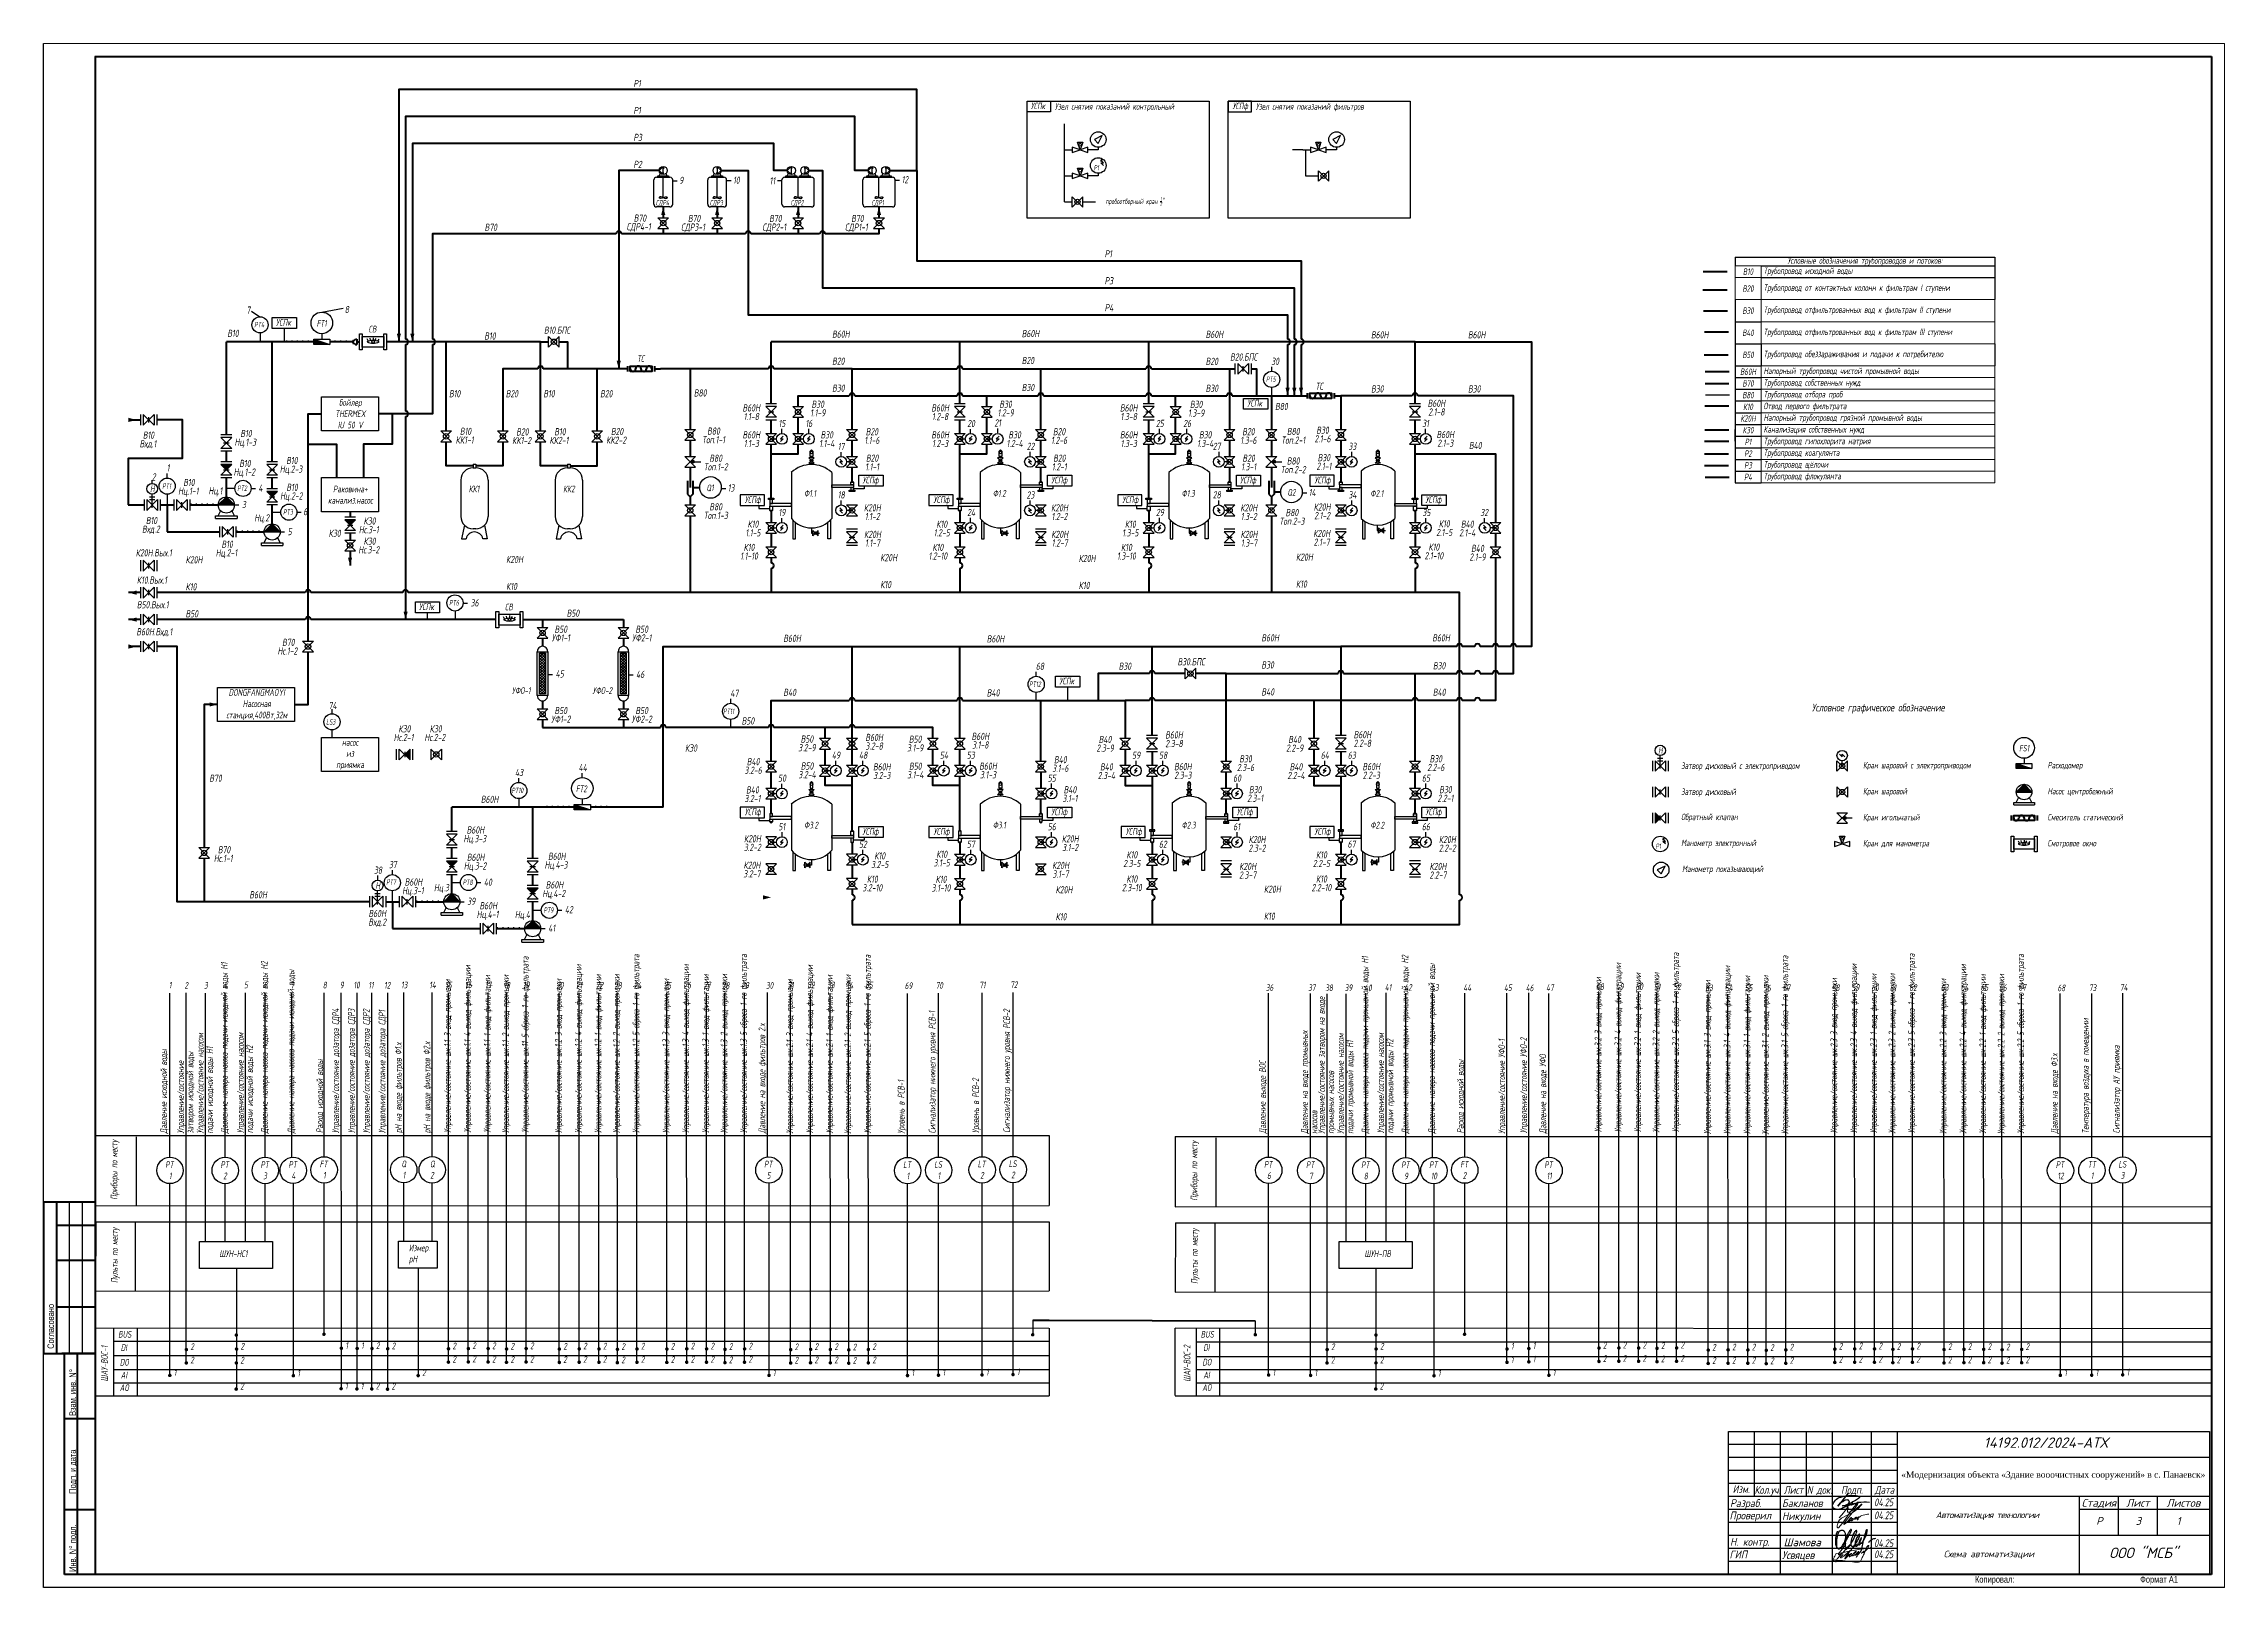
# Paper-space layout 'Лист 3' of a CAD drawing. Header units: millimetres. Extents: x -290 to 549, y -199 to 395.
# The model-space entities are those that its viewports show. They can reach past a viewport. Long polylines and large blocks are cut down to what shows.
import ezdxf
from ezdxf.enums import TextEntityAlignment as Align

# ---------------------------------------------------------------- set-up
doc = ezdxf.new("R2010")
doc.units = ezdxf.units.MM
doc.header["$LTSCALE"] = 4
doc.linetypes.add('DASHED2', pattern=[9.525, 6.35, -3.175])
doc.linetypes.add('SolidLine', pattern=[0])
for name, color, linetype in [('1', 7, 'Continuous'), ('2', 7, 'Continuous'), ('G', 5, 'Continuous'), ('В80', 1, 'Continuous'), ('Надписи', 7, 'Continuous'), ('Текст', 2, 'Continuous'), ('Трубопровод К10', 20, 'Continuous')]:
    doc.layers.add(name, color=color, linetype=linetype)
for name, color, linetype, lineweight in [('25', 6, 'Continuous', 25), ('60', 7, 'Continuous', 60), ('SHTAMP', 7, 'SolidLine', 25), ('В10', 66, 'Continuous', 40), ('В30', 136, 'Continuous', 40), ('В40', 142, 'Continuous', 40), ('В50', 180, 'Continuous', 40), ('В60Н', 140, 'Continuous', 40), ('В70', 120, 'Continuous', 40), ('К30', 54, 'Continuous', 40), ('Логотип', 7, 'Continuous', 20), ('Р1', 90, 'Continuous', 40), ('Р2', 220, 'Continuous', 40), ('Р3', 212, 'Continuous', 40), ('Р4', 50, 'Continuous', 40)]:
    doc.layers.add(name, color=color, linetype=linetype, lineweight=lineweight)
doc.layers.add('В20', color=7, linetype='Continuous', lineweight=40, true_color=0x0a7800)
doc.layers.add('К10', color=7, linetype='Continuous', lineweight=40, true_color=0xffbe00)
doc.styles.add('Eskd знаки', font='eskd.shx', dxfattribs={"width": 0.8, "oblique": 10})
doc.styles.add('GOST 2.304', font='ARIALN.TTF', dxfattribs={"height": 3.5})
doc.styles.add('ISOCPEUR', font='isocpeui.ttf')

psp = doc.layouts.new('Лист 3')

msp = doc.modelspace()

# ---------------------------------------------------------------- texts
at = {"color": 0, "style": 'Eskd знаки', "oblique": 10, "width": 0.8}
for s, height, p in [('BUS', 2.591, (3450.9, 10707.99)), ('BUS', 2.589, (3867.45, 10708.03)), ('DO', 2.591, (3450.75, 10697.26)), ('DI', 2.591, (3450.55, 10702.91)), ('DO', 2.589, (3867.29, 10697.3)), ('DI', 2.589, (3867.09, 10702.95)), ('AI', 2.591, (3450.6, 10692.29)), ('AI', 2.589, (3867.14, 10692.35)), ('AO', 2.591, (3450.75, 10687.47)), ('AO', 2.589, (3867.29, 10687.53))]:
    msp.add_text(s, height=height, dxfattribs=at).set_placement(p, align=Align.CENTER)
at = {"ltscale": 15, "width": 8.8206, "attachment_point": 1, "style": 'Eskd знаки'}
for s, insert, char_height in [('СДР4', (3655.27, 11145.73), 2.075), ('СДР3', (3676.03, 11145.73), 2.075), ('СДР2', (3707.16, 11145.73), 2.075), ('СДР1', (3738.29, 11145.73), 2.075), ('Ф1.1', (3712.29, 11034.16), 2.594), ('Ф1.2', (3784.93, 11034.16), 2.594), ('Ф1.3', (3857.57, 11034.16), 2.594), ('Ф2.1', (3930.21, 11034.16), 2.594), ('Ф3.2', (3712.29, 10906.52), 2.594), ('Ф3.1', (3784.93, 10906.52), 2.594), ('Ф2.3', (3857.57, 10906.52), 2.594), ('Ф2.2', (3930.21, 10906.52), 2.594)]:
    msp.add_mtext(s, dxfattribs=dict(at, insert=insert, char_height=char_height))
at = {"color": 30, "true_color": 0xf26722, "char_height": 2.59, "width": 5.6872, "attachment_point": 1, "style": 'Eskd знаки'}
for insert in [(3460.61, 11035.93), (3547.36, 10883.28)]:
    msp.add_mtext('Н', dxfattribs=dict(at, insert=insert))
at = {"color": 0, "rotation": 90, "line_spacing_factor": 0.84, "style": 'Eskd знаки'}
for s, insert, char_height, width, attachment_point in [('Давление напора насоса подачи исходной воды Н2', (3504.97, 10786.62), 2.5912, 55.3667, 4), ('Управление/состояние шк.11-5 сброса 1-го фильтрата', (3605.32, 10786.92), 2.5912, 55.3667, 4), ('Управление/состояние шк.1.2-5 сброса 1-го фильтрата', (3647.98, 10786.79), 2.5912, 55.3667, 4), ('Управление/состояние шк.1.3-5 сброса 1-го фильтрата', (3689.36, 10786.8), 2.5912, 55.3667, 4), ('Управление/состояние шк.2.1-5 сброса 1-го фильтрата', (3737, 10786.59), 2.5912, 55.3667, 4), ('Давление напора насоса подачи промывной воды Н1', (3928.45, 10786.52), 2.5887, 55.3141, 4), ('Давление напора насоса подачи промывной воды Н2', (3943.88, 10786.53), 2.5887, 55.3141, 4), ('Управление/состояние шк.3.2-5 сброса 1-го фильтрата', (4048, 10787.09), 2.5887, 55.3141, 4), ('Управление/состояние шк.3.1-5 сброса 1-го фильтрата', (4090.02, 10786.33), 2.5887, 55.3141, 4), ('Управление/состояние шк.2.3-5 сброса 1-го фильтрата', (4138.75, 10786.72), 2.5887, 55.3141, 4), ('Управление/состояние шк.2.2-5 сброса 1-го фильтрата', (4180.77, 10786.54), 2.5887, 55.3141, 4), ('Давление напора насоса подачи исходной воды Н1', (3489.53, 10786.61), 2.5912, 55.3667, 4), ('Давление напора насосов подачи исходной воды', (3515.2, 10786.61), 2.5912, 55.3667, 4), ('Управление/состояние шк.1.1-3 вход промывки', (3575.43, 10786.86), 2.5912, 55.3667, 4), ('Управление/состояние шк.1.1-4 выход фильтрации', (3583.08, 10786.93), 2.5912, 55.3667, 4), ('Управление/состояние шк.1.1-1 вход фильтации', (3590.7, 10786.92), 2.5912, 55.3667, 4), ('Управление/состояние шк.1.1-2 выход промывки', (3597.78, 10786.76), 2.5912, 55.3667, 4), ('Управление/состояние шк.1.2-3 вход промывки', (3618.08, 10786.73), 2.5912, 55.3667, 4), ('Управление/состояние шк.1.2-4 выход фильтрации', (3625.74, 10786.81), 2.5912, 55.3667, 4), ('Управление/состояние шк.1.2-1 вход фильтации', (3633.36, 10786.79), 2.5912, 55.3667, 4), ('Управление/состояние шк.1.2-2 выход промывки', (3640.44, 10786.64), 2.5912, 55.3667, 4), ('Управление/состояние шк.1.3-3 вход промывки', (3659.47, 10786.74), 2.5912, 55.3667, 4), ('Управление/состояние шк.1.3-4 выход фильтрации', (3667.12, 10786.82), 2.5912, 55.3667, 4), ('Управление/состояние шк.1.3-1 вход фильтации', (3674.74, 10786.8), 2.5912, 55.3667, 4), ('Управление/состояние шк.1.3-2 выход промывки', (3681.82, 10786.65), 2.5912, 55.3667, 4), ('Управление/состояние шк.2.1-3 вход промывки', (3707.11, 10786.53), 2.5912, 55.3667, 4), ('Управление/состояние шк.2.1-4 выход фильтрации', (3714.76, 10786.61), 2.5912, 55.3667, 4), ('Управление/состояние шк.2.1-1 вход фильтации', (3722.38, 10786.59), 2.5912, 55.3667, 4), ('Управление/состояние шк.2.1-2 выход промывки', (3729.46, 10786.44), 2.5912, 55.3667, 4), ('Давление напора насосов подачи промывной воды', (3954.1, 10786.51), 2.5887, 55.3141, 4), ('Управление/состояние шк.3.2-3 вход промывки', (4018.13, 10787.03), 2.5887, 55.3141, 4), ('Управление/состояние шк.3.2-4 выход фильтрации', (4025.78, 10787.11), 2.5887, 55.3141, 4), ('Управление/состояние шк.3.2-1 вход фильтации', (4033.39, 10787.09), 2.5887, 55.3141, 4), ('Управление/состояние шк.3.2-2 выход промывки', (4040.46, 10786.94), 2.5887, 55.3141, 4), ('Управление/состояние шк.3.1-3 вход промывки', (4060.16, 10786.27), 2.5887, 55.3141, 4), ('Управление/состояние шк.3.1-4 выход фильтрации', (4067.81, 10786.35), 2.5887, 55.3141, 4), ('Управление/состояние шк.3.1-1 вход фильтации', (4075.42, 10786.33), 2.5887, 55.3141, 4), ('Управление/состояние шк.3.1-2 выход промывки', (4082.49, 10786.18), 2.5887, 55.3141, 4), ('Управление/состояние шк.2.3-3 вход промывки', (4108.88, 10786.66), 2.5887, 55.3141, 4), ('Управление/состояние шк.2.3-4 выход фильтрации', (4116.53, 10786.73), 2.5887, 55.3141, 4), ('Управление/состояние шк.2.3-1 вход фильтации', (4124.14, 10786.72), 2.5887, 55.3141, 4), ('Управление/состояние шк.2.3-2 выход промывки', (4131.21, 10786.56), 2.5887, 55.3141, 4), ('Управление/состояние шк.2.2-3 вход промывки', (4150.91, 10786.48), 2.5887, 55.3141, 4), ('Управление/состояние шк.2.2-4 выход фильтрации', (4158.55, 10786.56), 2.5887, 55.3141, 4), ('Управление/состояние шк.2.2-1 вход фильтации', (4166.17, 10786.54), 2.5887, 55.3141, 4), ('Управление/состояние шк.2.2-2 выход промывки', (4173.24, 10786.39), 2.5887, 55.3141, 4), ('Управление/состояние дозатора СДР4 ', (3532.38, 10786.69), 2.5912, 55.3667, 4), ('Управление/состояние дозатора СДР3 ', (3538.46, 10786.71), 2.5912, 55.3667, 4), ('Управление/состояние дозатора СДР2 ', (3544.17, 10786.6), 2.5912, 55.3667, 4), ('Управление/состояние дозатора СДР1 ', (3550.25, 10786.62), 2.5912, 55.3667, 4), ('Сигнализатор нижнего уровня РСВ-1', (3761.93, 10786.61), 2.5912, 55.3667, 4), ('Сигнализатор нижнего уровня РСВ-2', (3790.61, 10786.88), 2.5912, 55.3667, 4), ('Управление/состояние затвором на входе промывных насосов', (3913.51, 10786.47), 2.5887, 55.3141, 4), ('Управление/состояние насосом \\Pподачи исходной воды Н1', (3481.94, 10786.56), 2.5912, 55.3667, 4), ('Управление/состояние насосом \\Pподачи исходной воды Н2', (3497.39, 10786.71), 2.5912, 55.3667, 4), ('Давление на входе фильтров 2.х', (3696.4, 10786.67), 2.5912, 55.3667, 4), ('Давление на входе промывных \\Pнасосов', (3906.66, 10786.45), 2.5887, 55.3141, 4), ('Управление/состояние насосом \\Pподачи промывной воды Н1', (3920.87, 10786.46), 2.5887, 55.3141, 4), ('Управление/состояние насосом \\Pподачи промывной воды Н2', (3936.3, 10786.62), 2.5887, 55.3141, 4), ('Управление/состояние УФО-1', (3981.1, 10786.46), 2.5887, 55.3141, 4), ('Управление/состояние УФО-2', (3989.49, 10786.65), 2.5887, 55.3141, 4), ('Температура воздуха в помещении', (4205.67, 10786.54), 2.5887, 55.3141, 4), ('Давление исходной воды', (3466.16, 10786.54), 2.5912, 55.3667, 4), ('Управление/состояние\\Pзатвором исходной воды', (3474.58, 10786.56), 2.5912, 55.3667, 4), ('Расход исходной воды', (3526.14, 10786.74), 2.5912, 55.3667, 4), ('рН на входе фильтров Ф1.х', (3556.54, 10786.72), 2.5912, 55.3667, 4), ('рН на входе фильтров Ф2.х', (3567.51, 10786.67), 2.5912, 55.3667, 4), ('Давление выходе ВОС', (3888.96, 10786.6), 2.5887, 55.3141, 4), ('Расход исходной воды', (3965.03, 10786.65), 2.5887, 55.3141, 4), ('Давление на входе УФО', (3996.81, 10786.5), 2.5887, 55.3141, 4), ('Давление на входе Ф3.х', (4193.59, 10786.48), 2.5887, 55.3141, 4), ('Сигнализатор АУ приямка', (4217.59, 10786.67), 2.5887, 55.3141, 4), ('Уровень в РСВ-1', (3750, 10786.48), 2.5912, 55.3667, 4), ('Уровень в РСВ-2', (3778.68, 10786.75), 2.5912, 55.3667, 4), ('Приборы по месту', (3447.17, 10772.57), 2.5912, 27.099, 5), ('Приборы по месту', (3862.66, 10772.2), 2.5887, 27.0732, 5), ('Пульты по месту', (3447.3, 10739.68), 2.5912, 27.099, 5), ('Пульты по месту', (3862.78, 10739.35), 2.5887, 27.0732, 5), ('ШАУ-ВОС-1', (3443.1, 10698.05), 2.591, 27.099, 5), ('ШАУ-ВОС-2', (3859.65, 10698.1), 2.589, 27.0732, 5)]:
    msp.add_mtext(s, dxfattribs=dict(at, insert=insert, char_height=char_height, width=width, attachment_point=attachment_point))
at = {"color": 0, "lineweight": 25, "attachment_point": 1, "style": 'Eskd знаки'}
for s, width, gutter_width, insert, char_height in [('\\pi0.60028;РT\\P\\pi2.04477;1', 4.6517, 12.51, (3465.86, 10775.9), 2.5912), ('\\pi0.60028;РT\\P\\pi1.67483;2', 4.6517, 12.51, (3487.1, 10775.89), 2.5912), ('\\pi0.60028;РT\\P\\pi1.63676;3', 4.6517, 12.51, (3502.52, 10775.89), 2.5912), ('\\pi0.60028;РT\\P\\pi1.75004;4', 4.6517, 12.51, (3513.28, 10775.93), 2.5912), ('\\pi0.71544;FT\\P\\pi2.04477;1', 4.6517, 12.51, (3525.18, 10776.12), 2.5912), ('\\pi1.59774;Q\\P\\pi2.04477;1', 4.6517, 12.51, (3555.79, 10776.18), 2.5912), ('\\pi1.59774;Q\\P\\pi1.67483;2', 4.6517, 12.51, (3566.76, 10776.14), 2.5912), ('\\pi0.60028;РT\\P\\pi1.63676;5', 4.6517, 12.51, (3696.29, 10776.06), 2.5912), ('\\pi0.71544;LT\\P\\pi2.04477;1', 4.6517, 12.51, (3749.7, 10775.84), 2.5912), ('\\pi0.74083;LS\\P\\pi2.04477;1', 4.6517, 12.51, (3761.63, 10775.97), 2.5912), ('\\pi0.71544;LT\\P\\pi1.67483;2', 4.6517, 12.51, (3778.38, 10776.11), 2.5912), ('\\pi0.74083;LS\\P\\pi1.67483;2', 4.6517, 12.51, (3790.31, 10776.24), 2.5912), ('\\pi0.59971;РT\\P\\pi1.77561;6', 4.6473, 12.5, (3888.65, 10775.98), 2.5887), ('\\pi0.59971;РT\\P\\pi1.80778;7', 4.6473, 12.5, (3904.8, 10775.82), 2.5887), ('\\pi0.59971;РT\\P\\pi1.64107;8', 4.6473, 12.5, (3926.03, 10775.81), 2.5887), ('\\pi0.59971;РT\\P\\pi1.77561;9', 4.6473, 12.5, (3941.43, 10775.81), 2.5887), ('\\pi0.59971;РT\\P\\pi1.2628;10', 4.6473, 12.5, (3952.18, 10775.85), 2.5887), ('\\pi0.71476;FT\\P\\pi1.67324;2', 4.6473, 12.5, (3964.07, 10776.03), 2.5887), ('\\pi0.59971;РT\\P\\pi1.46755;11', 4.6473, 12.5, (3996.51, 10775.87), 2.5887), ('\\pi0.59971;РT\\P\\pi1.27548;12', 4.6473, 12.5, (4193.29, 10775.86), 2.5887), ('\\pi0.82794;TT\\P\\pi2.04282;1', 4.6473, 12.5, (4205.36, 10775.92), 2.5887), ('\\pi0.74012;LS\\P\\pi1.6352;3', 4.6473, 12.5, (4217.28, 10776.05), 2.5887), ('ШУН-НС1', 4.6517, 12.51, (3487.3, 10741.64), 2.591), ('Измер. рН', 4.6517, 12.51, (3560.23, 10743.87), 2.591), ('ШУН-ПВ', 4.6473, 12.5, (3927.92, 10741.63), 2.589)]:
    msp.add_mtext_dynamic_manual_height_columns(s, width=width, gutter_width=gutter_width, heights=[0], dxfattribs=dict(at, insert=insert, char_height=char_height))
at = {"layer": '1', "style": 'Eskd знаки'}
for s, width, gutter_width, heights, insert, char_height, attachment_point in [('УСПк', 22.6346, 0.225, [0], (3799.51, 11183.2), 2.5, 1), ('Узел снятия показаний контрольный', 54.2402, 0.113, [0], (3808.77, 11182.98), 2.5, 1), ('УСПф', 22.6346, 0.225, [0], (3883.08, 11183.2), 2.5, 3), ('Узел снятия показаний фильтров', 54.2402, 0.113, [0], (3886.09, 11182.98), 2.5, 1), ('P1', 5.2243, 0.225, [0], (3823.7, 11159.16), 2, 1), ('PT4', 5.4214, 0.233, [0], (3500.72, 11098.82), 2.075, 1), ('УСПк', 23.4884, 0.233, [0], (3509.11, 11099.98), 2.594, 1), ('СВ', 23.4884, 0.233, [0], (3547.74, 11097.37), 2.594, 3), ('ТС', 23.4884, 0.233, [0], (3650.85, 11085.96), 2.594, 3), ('PT5', 5.4214, 0.233, [0], (3890.02, 11077.83), 2.075, 1), ('УСПк', 23.4884, 0.233, [0], (3882.83, 11068.88), 2.594, 1), ('ТС', 23.4884, 0.233, [0], (3912.07, 11075.5), 2.767, 3), ('PT1', 5.4214, 0.233, [0], (3465.31, 11036.74), 2.075, 1), ('PT2', 5.4214, 0.233, [0], (3494.19, 11035.9), 2.075, 1), ('УСПф', 23.4884, 0.233, [0], (3734.76, 11039.28), 2.594, 1), ('УСПф', 23.4884, 0.233, [0], (3807.4, 11039.28), 2.594, 1), ('УСПф', 23.4884, 0.233, [0], (3880.04, 11039.28), 2.594, 1), ('УСПф', 23.4884, 0.233, [0], (3914.81, 11039.28), 2.594, 3), ('PT3', 5.4214, 0.233, [0], (3511.83, 11026.72), 2.075, 1), ('УСПф', 23.4884, 0.233, [0], (3695.59, 11031.76), 2.594, 3), ('УСПф', 23.4884, 0.233, [0], (3768.23, 11031.76), 2.594, 3), ('УСПф', 23.4884, 0.233, [0], (3840.87, 11031.76), 2.594, 3), ('УСПф', 23.4884, 0.233, [0], (3951.38, 11031.76), 2.594, 1), ('УСПк', 23.4884, 0.233, [0], (3564.15, 10990.58), 2.594, 1), ('PT6', 5.4214, 0.233, [0], (3575.72, 10991.81), 2.075, 1), ('СВ', 23.4884, 0.233, [0], (3600.23, 10990.46), 2.594, 3), ('PT12', 5.4214, 0.233, [0], (3798.88, 10960.49), 2.075, 1), ('УСПк', 23.4884, 0.233, [0], (3810.51, 10961.97), 2.594, 1), (' {\\H1.2x;Условное графическое обозначение}', 79.8849, 0.113, [3.33], (4098.86, 10951.96), 2.5, 1), ('LS3', 5.4214, 0.233, [0], (3528.37, 10945.95), 2.075, 1), ('PT11', 5.4214, 0.233, [0], (3681.16, 10950.08), 2.075, 1), ('Затвор дисковый с электроприводом', 54.2402, 0.113, [0], (4049.76, 10929.32), 2.5, 1), ('Кран шаровой с электроприводом', 54.2402, 0.113, [0], (4119.76, 10929.53), 2.5, 1), ('Расходомер', 54.2402, 0.113, [0], (4190.76, 10929.53), 2.5, 1), ('PT10', 5.4214, 0.233, [0], (3599.73, 10919.62), 2.075, 1), ('Затвор дисковый', 54.2402, 0.113, [0], (4049.76, 10919.32), 2.5, 1), ('Кран шаровой', 54.2402, 0.113, [0], (4119.76, 10919.53), 2.5, 1), ('Насос центробежный', 54.2402, 0.113, [0], (4190.76, 10919.53), 2.5, 1), ('УСПф', 23.4884, 0.233, [0], (3695.59, 10911.64), 2.594, 3), ('УСПф', 23.4884, 0.233, [0], (3807.4, 10911.64), 2.594, 1), ('УСПф', 23.4884, 0.233, [0], (3878.74, 10911.64), 2.594, 1), ('УСПф', 23.4884, 0.233, [0], (3951.38, 10911.64), 2.594, 1), ('Обратный клапан', 54.2402, 0.113, [0], (4049.76, 10909.63), 2.5, 1), ('Кран игольчатый', 54.2402, 0.113, [0], (4119.76, 10909.53), 2.5, 1), ('Смеситель статический', 54.2402, 0.113, [0], (4190.76, 10909.53), 2.5, 1), ('УСПф', 23.4884, 0.233, [0], (3734.76, 10904.12), 2.594, 1), ('УСПф', 23.4884, 0.233, [0], (3768.23, 10904.12), 2.594, 3), ('УСПф', 23.4884, 0.233, [0], (3842.17, 10904.12), 2.594, 3), ('УСПф', 23.4884, 0.233, [0], (3914.81, 10904.12), 2.594, 3), ('P1', 5.2243, 0.225, [0], (4039.93, 10898.11), 2, 1), ('Манометр электронный', 54.2402, 0.113, [0], (4049.76, 10899.63), 2.5, 1), ('Кран для манометра', 54.2402, 0.113, [0], (4119.76, 10899.53), 2.5, 1), ('Смотровое окно', 54.2402, 0.113, [0], (4190.76, 10899.53), 2.5, 1), ('PT7', 5.4214, 0.233, [0], (3551.5, 10884.38), 2.075, 1), ('PT8', 5.4214, 0.233, [0], (3580.94, 10884.25), 2.075, 1), ('Манометр показывающий', 54.2402, 0.113, [0], (4050.13, 10889.64), 2.5, 1), ('PT9', 5.4214, 0.233, [0], (3612.07, 10873.56), 2.075, 1)]:
    msp.add_mtext_dynamic_manual_height_columns(s, width=width, gutter_width=gutter_width, heights=heights, dxfattribs=dict(at, insert=insert, char_height=char_height, attachment_point=attachment_point))
at = {"layer": '1', "ltscale": 15, "style": 'Eskd знаки'}
for s, insert, char_height, width, attachment_point in [('\\A1;пробоотборный кран {\\H0.7x;\\S1/2;}" ', (3828.27, 11146.89), 2, 29.5212, 1), ('бойлер\\PTHERMEX \\PIU 50 V', (3537.7, 11063.5), 2.594, 26.6971, 5), ('Нц.1', (3483.11, 11035.22), 2.767, 8.8206, 1), ('Раковина+\\Pканализ.насос', (3537.7, 11032.37), 2.5943, 24.186, 5), ('КК1', (3583.25, 11035.88), 2.594, 2.9621, 1), ('КК2', (3619.57, 11035.88), 2.594, 2.9621, 1), ('Нц.2', (3500.75, 11024.84), 2.767, 8.8206, 1), ('DONGFANGMAOYI Насосная станция,400Вт,32м', (3501.7, 10951.58), 2.5943, 2.9621, 5), ('УФО-1', (3599.88, 10958.29), 2.594, 2.9621, 1), ('УФО-2', (3630.89, 10958.29), 2.594, 2.9621, 1), ('насос\\Pиз приямка', (3537.6, 10932.42), 2.594, 2.9621, 5), ('Нц.3', (3569.86, 10882.57), 2.767, 8.8206, 1), ('Нц.4', (3600.99, 10872.19), 2.767, 8.8206, 1)]:
    msp.add_mtext(s, dxfattribs=dict(at, insert=insert, char_height=char_height, width=width, attachment_point=attachment_point))
at = {"layer": '2', "ltscale": 15, "attachment_point": 1, "style": 'Eskd знаки'}
for s, insert, char_height, width in [('FТ1', (3524.73, 11099.59), 2.594, 5.6872), ('Q1', (3674.74, 11036.29), 2.594, 5.6872), ('Q2', (3898.28, 11034.54), 2.594, 5.6872), ('Н', (4040.91, 10935.21), 2.5, 5.4804), ('FS1', (4179.8, 10936.07), 2.5, 5.4804), ('FТ2', (3624.49, 10920.49), 2.594, 5.6872)]:
    msp.add_mtext(s, dxfattribs=dict(at, insert=insert, char_height=char_height, width=width))
at = {"layer": 'SHTAMP', "color": 0, "style": 'ISOCPEUR'}
for s, height, p in [('14192.012/2024-АТХ', 4, (4190.04, 10665.63)), ('Р', 3, (4210.72, 10635.99)), ('3', 3, (4225.72, 10635.99)), ('1', 3, (4241.19, 10635.99)), ('ООО "МСБ"', 4, (4227.68, 10623.23))]:
    msp.add_text(s, height=height, dxfattribs=at).set_placement(p, align=Align.CENTER)
at = {"layer": 'SHTAMP', "color": 0, "style": 'ISOCPEUR', "width": 0.829916}
msp.add_text('Изм.', height=3, dxfattribs=at).set_placement((4069.59, 10648.24), (4076.17, 10648.24), align=Align.FIT)
at = {"layer": 'SHTAMP', "color": 0, "style": 'ISOCPEUR'}
for s, width, p in [('Кол.уч.', 0.829916, (4083.02, 10649.44)), ('Лист', 0.829916, (4093.02, 10649.44)), ('N док.', 0.829916, (4103.02, 10649.44)), ('Подп.', 0.829916, (4115.52, 10649.44)), ('Дата', 0.829916, (4128.02, 10649.44)), ('04.25', 0.7, (4127.72, 10644.67)), ('04.25', 0.7, (4127.72, 10639.67)), ('04.25', 0.7, (4127.72, 10628.93)), ('04.25', 0.7, (4127.72, 10624.67))]:
    msp.add_text(s, height=3, dxfattribs=dict(at, width=width)).set_placement(p, align=Align.MIDDLE_CENTER)
at = {"layer": 'SHTAMP', "color": 0, "style": 'ISOCPEUR', "width": 0.9}
for s, p in [('Проверил', (4068.38, 10638.12)), ('ГИП', (4068.38, 10623.12))]:
    msp.add_text(s, height=3, dxfattribs=at).set_placement(p)
for s, p in [('Разраб.', (4068.59, 10644.37)), ('Бакланов', (4088.59, 10644.37)), ('Никулин', (4088.59, 10639.37)), ('Н. контр.', (4068.59, 10629.47)), ('Усвяцев', (4088.59, 10624.37))]:
    msp.add_text(s, height=3, dxfattribs=at).set_placement(p, align=Align.MIDDLE_LEFT)
at = {"layer": 'SHTAMP', "color": 0, "style": 'ISOCPEUR'}
for s, p in [('Стадия', (4210.52, 10644.44)), ('Лист', (4225.52, 10644.44)), ('Листов', (4243.02, 10644.44))]:
    msp.add_text(s, height=3, dxfattribs=at).set_placement(p, align=Align.MIDDLE_CENTER)
at = {"layer": 'SHTAMP', "color": 0, "attachment_point": 5, "style": 'ISOCPEUR'}
for s, insert, char_height, width in [('\\pi2.48784;{\\fTimes New Roman|b0|i0|c204|p18;\\C256;«Модернизация объекта «Здание вооочистных сооружений» в с. Панаевск» }', (4191.72, 10654.95), 2.4, 122.4841), ('\\A1;{\\T0.9;Автоматизация технологии}', (4167.53, 10639.48), 2.5, 70.2979), ('\\A1;Схема автоматизации', (4168.19, 10624.46), 2.5, 70.3441)]:
    msp.add_mtext(s, dxfattribs=dict(at, insert=insert, char_height=char_height, width=width))
at = {"layer": 'SHTAMP', "color": 0, "insert": (4089.19, 10630.77), "char_height": 3, "width": 11.61, "attachment_point": 1, "line_spacing_factor": 1.022766, "style": 'ISOCPEUR'}
msp.add_mtext('\\pt13.716,27.432,41.148,54.864,68.58,82.296,96.012,109.728,123.444,137.16,150.876,164.592,178.308,192.024,205.74,219.456,233.172,246.888,260.604,274.32,288.036,301.752,315.468,329.184,342.9,356.616,370.332,384.048,397.764,411.48,425.196,438.912;Шамова', dxfattribs=at)
at = {"layer": 'Надписи', "ltscale": 15, "char_height": 2.767, "width": 8.8206, "attachment_point": 1, "style": 'Eskd знаки'}
for s, insert in [('Р1', (3646.62, 11191.96)), ('Р1', (3646.62, 11181.59)), ('Р3', (3646.62, 11171.21)), ('Р2', (3646.62, 11160.83)), ('Р1', (3827.92, 11126.44)), ('Р3', (3827.92, 11116.06)), ('Р4', (3827.92, 11105.68)), ('В10', (3490.37, 11095.82)), ('В10', (3589.26, 11094.79)), ('В10.БПС', (3612.21, 11097.03)), ('В60Н', (3723.08, 11095.51)), ('В60Н', (3796.05, 11095.74)), ('В60Н', (3866.82, 11095.43)), ('В60Н', (3930.42, 11095.25)), ('В60Н', (3967.73, 11095.25)), ('В20', (3723.08, 11085.13)), ('В20', (3796.05, 11085.37)), ('В20', (3866.82, 11085.05)), ('В20.БПС', (3876.23, 11086.72)), ('В10', (3575.66, 11072.6)), ('В20', (3597.5, 11072.6)), ('В10', (3611.98, 11072.6)), ('В20', (3633.82, 11072.6)), ('В80', (3669.87, 11072.89)), ('В30', (3723.08, 11074.75)), ('В30', (3796.05, 11074.99)), ('В30', (3866.82, 11074.67)), ('В30', (3930.45, 11074.43)), ('В30', (3967.76, 11074.43)), ('В80', (3893.5, 11067.7)), ('В40', (3968.11, 11052.69)), ('К20Н.Вых.1', (3455.12, 11011.37)), ('К20Н', (3741.58, 11009.52)), ('К20Н', (3817.94, 11009.22)), ('К20Н', (3901.55, 11009.74)), ('К10.Вых.1', (3455.55, 11000.91)), ('К20Н', (3474.29, 11008.68)), ('К20Н', (3597.64, 11008.83)), ('К10', (3474.29, 10998.3)), ('К10', (3597.64, 10998.46)), ('К10', (3741.58, 10999.15)), ('К10', (3817.94, 10998.85)), ('К10', (3901.55, 10999.37)), ('В50.Вых.1', (3455.55, 10991.39)), ('В50', (3474.29, 10987.92)), ('В50', (3620.95, 10988.14)), ('В60Н.Вхд.1', (3455.38, 10981.01)), ('В60Н', (3704.31, 10978.47)), ('В60Н', (3782.58, 10978.26)), ('В60Н', (3888.26, 10978.65)), ('В60Н', (3954.02, 10978.65)), ('В30', (3833.35, 10967.75)), ('В30.БПС', (3856, 10969.46)), ('В30', (3888.26, 10968.24)), ('В30', (3954.26, 10967.89)), ('В40', (3704.31, 10957.69)), ('В40', (3782.58, 10957.48)), ('В40', (3888.26, 10957.86)), ('В40', (3954.22, 10957.73)), ('В50', (3688.28, 10946.69)), ('К30', (3666.49, 10936.28)), ('В60Н', (3587.92, 10916.52)), ('В60Н', (3498.86, 10879.82)), ('К20Н', (3809.05, 10881.75)), ('К20Н', (3889.21, 10881.95)), ('К10', (3809.05, 10871.37)), ('К10', (3889.21, 10871.57))]:
    msp.add_mtext(s, dxfattribs=dict(at, insert=insert))
at = {"layer": 'Надписи', "ltscale": 15, "width": 8.8206, "line_spacing_factor": 0.72, "style": 'Eskd знаки'}
for s, insert, char_height, attachment_point in [('9', (3664.25, 11154.69), 2.77, 1), ('10', (3684.96, 11154.74), 2.767, 1), ('11', (3699.01, 11154.49), 2.767, 1), ('12', (3749.82, 11154.96), 2.767, 1), ('\\pi1.85666;В70', (3587.51, 11136.63), 2.7673, 1), ('\\pi1.85666;В70\\P\\pi-0.89705;СДР4-1', (3644.9, 11140.17), 2.7673, 1), ('\\pi1.85666;В70\\P\\pi-0.77406;СДР3-1', (3665.73, 11140.03), 2.7673, 1), ('\\pi1.85666;В70\\P\\pi-0.77406;СДР2-1', (3697, 11140.03), 2.7673, 1), ('\\pi1.85666;В70\\P\\pi-0.52808;СДР1-1', (3728.56, 11140.03), 2.7673, 1), ('7', (3497.69, 11104.78), 2.77, 1), ('8', (3535.54, 11105), 2.77, 1), ('30', (3892.07, 11085.07), 2.767, 1), ('В30^J1.1-9', (3717.57, 11065.5), 2.767, 5), ('В30^J1.2-9', (3789.83, 11065.53), 2.767, 5), ('В30^J1.3-9', (3863.16, 11065.45), 2.767, 5), ('В60Н^J2.1-8', (3955.61, 11065.85), 2.7673, 5), ('В60Н^J1.1-8', (3691.98, 11064.08), 2.7673, 5), ('15', (3702.44, 11061.15), 2.767, 1), ('16', (3712.81, 11061.18), 2.767, 1), ('В60Н^J1.2-8', (3764.64, 11064.08), 2.7673, 5), ('20', (3775.06, 11061.14), 2.767, 1), ('21', (3785.51, 11061.36), 2.767, 1), ('В60Н^J1.3-8', (3837.2, 11064.08), 2.7673, 5), ('25', (3847.66, 11061.17), 2.767, 1), ('26', (3858.18, 11061.17), 2.767, 1), ('31', (3950.12, 11061.17), 2.767, 1), ('\\pi2.10264;В10\\P\\pi0.84564;Вхд.1', (3455.76, 11056.66), 2.7673, 1), ('\\pi2.10264;В10\\P\\pi-0.13828;Нц.1-3', (3493.28, 11057.29), 2.7673, 1), ('\\pi2.10264;В10\\P\\pi0.47667;КК1-1', (3577.74, 11058.12), 2.7673, 1), ('\\pi1.85666;В20\\P\\pi0.27135;КК1-2', (3599.68, 11057.9), 2.7673, 1), ('\\pi2.10264;В10\\P\\pi0.23069;КК2-1', (3614.09, 11057.97), 2.7673, 1), ('\\pi1.85666;В20\\P\\pi0.02537;КК2-2', (3636.1, 11058.04), 2.7673, 1), ('В80^JТоп.1-1', (3677.45, 11055.18), 2.7673, 5), ('В60Н^J1.1-3', (3691.98, 11053.72), 2.7673, 5), ('В30^J1.1-4', (3721.04, 11053.73), 2.767, 5), ('17', (3725.24, 11052.3), 2.767, 1), ('В20^J1.1-6', (3738.39, 11054.94), 2.767, 5), ('В60Н^J1.2-3', (3764.64, 11053.72), 2.7673, 5), ('В30^J1.2-4', (3793.31, 11053.73), 2.767, 5), ('22', (3797.98, 11052.35), 2.767, 1), ('В20^J1.2-6', (3810.42, 11054.94), 2.767, 5), ('В60Н^J1.3-3', (3837.2, 11053.72), 2.7673, 5), ('В30^J1.3-4', (3866.64, 11053.73), 2.767, 5), ('27', (3869.57, 11052.35), 2.767, 1), ('В20^J1.3-6', (3883.26, 11054.94), 2.767, 5), ('В80^JТоп.2-1', (3900.5, 11055.03), 2.7673, 5), ('В30^J2.1-6', (3911.79, 11055.53), 2.767, 5), ('33', (3921.74, 11052.33), 2.767, 1), ('В60Н^J2.1-3', (3959.02, 11053.84), 2.7673, 5), ('1', (3467.04, 11044.02), 2.77, 1), ('\\pi2.10264;В10\\P\\pi-0.09762;Нц.1-2', (3492.87, 11045.78), 2.7673, 1), ('\\pi2.10264;В10\\P\\pi-0.38426;Нц.2-3', (3510.93, 11046.91), 2.7673, 1), ('В80^JТоп.1-2', (3678.31, 11044.73), 2.7673, 5), ('В20^J1.1-1', (3738.48, 11044.75), 2.767, 5), ('В20^J1.2-1', (3810.51, 11044.75), 2.767, 5), ('В20^J1.3-1', (3883.35, 11044.75), 2.767, 5), ('В80^JТоп.2-2', (3900.5, 11043.68), 2.7673, 5), ('В30^J2.1-1', (3912.31, 11044.96), 2.767, 5), ('2', (3461.33, 11040.59), 2.77, 1), ('\\pi2.10264;В10\\P\\pi0.1077;Нц.1-1', (3471.32, 11038.46), 2.7673, 1), ('4', (3502.34, 11036.31), 2.77, 1), ('\\pi2.10264;В10\\P\\pi-0.34359;Нц.2-2', (3511.01, 11036.58), 2.7673, 1), ('13', (3682.92, 11036.34), 2.767, 1), ('14', (3906.46, 11034.59), 2.767, 1), ('3', (3495.99, 11029.95), 2.77, 1), ('6', (3519.59, 11027.23), 2.77, 1), ('В80^JТоп.1-3', (3678.31, 11026.05), 2.7673, 5), ('19', (3702.42, 11026.9), 2.767, 1), ('18', (3725.23, 11033.66), 2.767, 1), ('К20Н^J1.1-2', (3738.53, 11025.64), 2.7673, 5), ('24', (3775.04, 11026.92), 2.767, 1), ('23', (3797.92, 11033.63), 2.767, 1), ('К20Н^J1.2-2', (3810.56, 11025.64), 2.7673, 5), ('29', (3847.69, 11026.93), 2.767, 1), ('28', (3869.54, 11033.68), 2.767, 1), ('К20Н^J1.3-2', (3883.4, 11025.64), 2.7673, 5), ('В80^JТоп.2-3', (3900.01, 11023.82), 2.7673, 5), ('К20Н^J2.1-2', (3911.62, 11025.97), 2.7673, 5), ('34', (3921.75, 11033.67), 2.767, 1), ('35', (3950.21, 11026.88), 2.767, 1), ('32', (3975.48, 11026.87), 2.767, 3), ('\\pi2.10264;В10\\P\\pi0.64032;Вхд.2', (3456.91, 11023.81), 2.7673, 1), ('5', (3513.57, 11019.56), 2.77, 1), ('К30', (3529.34, 11018.89), 2.767, 1), ('\\pi1.85666;К30\\P\\pi0.04621;Нс.3-1', (3540.91, 11023.61), 2.7673, 1), ('К10^J1.1-5', (3692.61, 11019.35), 2.767, 5), ('К20Н^J1.1-7', (3738.62, 11015.44), 2.7673, 5), ('К10^J1.2-5', (3765.27, 11019.35), 2.767, 5), ('К20Н^J1.2-7', (3810.65, 11015.44), 2.7673, 5), ('К10^J1.3-5', (3837.83, 11019.35), 2.767, 5), ('К20Н^J1.3-7', (3883.49, 11015.44), 2.7673, 5), ('К20Н^J2.1-7', (3911.45, 11015.77), 2.7673, 5), ('К10^J2.1-5', (3958.61, 11019.5), 2.767, 5), ('В40^J2.1-4', (3967.47, 11019.36), 2.767, 5), ('\\pi2.10264;В10\\P\\pi-0.13828;Нц.2-1', (3486.03, 11014.68), 2.7673, 1), ('\\pi1.85666;К30\\P\\pi-0.15911;Нс.3-2', (3540.91, 11015.83), 2.7673, 1), ('К10^J1.1-10', (3691.1, 11010.43), 2.7673, 5), ('К10^J1.2-10', (3763.76, 11010.43), 2.7673, 5), ('К10^J1.3-10', (3836.32, 11010.43), 2.7673, 5), ('К10^J2.1-10', (3954.63, 11010.53), 2.7673, 5), ('В40^J2.1-9', (3971.41, 11010.05), 2.767, 5), ('36', (3583.99, 10992.11), 2.767, 1), ('\\pi1.85666;В70\\P\\pi0.08687;Нс.1-2', (3509.59, 10976.92), 2.7673, 1), ('В50\\PУФ1-1', (3618.7, 10978.93), 2.767, 5), ('В50\\PУФ2-1', (3649.83, 10978.93), 2.767, 5), ('68', (3801.46, 10967.73), 2.767, 1), ('45', (3616.66, 10964.78), 2.767, 1), ('46', (3647.65, 10964.61), 2.767, 1), ('74', (3529.32, 10952.63), 2.767, 1), ('В50\\PУФ1-2', (3618.69, 10947.65), 2.767, 5), ('В50\\PУФ2-2', (3649.82, 10947.65), 2.767, 5), ('47', (3683.89, 10957.33), 2.767, 1), ('\\pi1.85666;К30\\P\\pi0.04621;Нс.2-1', (3554.33, 10943.64), 2.7673, 1), ('\\pi1.85666;К30\\P\\pi-0.15911;Нс.2-2', (3566.36, 10943.65), 2.7673, 1), ('В50^J3.2-9', (3713.4, 10936.68), 2.767, 5), ('В60Н^J3.2-8', (3739.25, 10937.31), 2.7673, 5), ('В50^J3.1-9', (3755.03, 10936.59), 2.767, 5), ('В60Н^J3.1-8', (3780.12, 10937.72), 2.7673, 5), ('В40^J2.3-9', (3828.11, 10936.53), 2.767, 5), ('В60Н^J2.3-8', (3854.63, 10938.26), 2.7673, 5), ('В40^J2.2-9', (3901.06, 10936.53), 2.767, 5), ('В60Н^J2.2-8', (3927.12, 10938.38), 2.7673, 5), ('43', (3601.07, 10926.87), 2.767, 1), ('44', (3625.51, 10928.73), 2.767, 1), ('В40^J3.2-6', (3692.69, 10927.99), 2.767, 5), ('В50^J3.2-4', (3713.45, 10926.31), 2.767, 5), ('49', (3722.98, 10933.53), 2.767, 1), ('48', (3733.4, 10933.51), 2.767, 1), ('В60Н^J3.2-3', (3742.2, 10925.99), 2.7673, 5), ('В50^J3.1-4', (3755.09, 10926.23), 2.767, 5), ('54', (3764.52, 10933.48), 2.767, 1), ('53', (3774.87, 10933.52), 2.767, 1), ('В60Н^J3.1-3', (3783.07, 10926.27), 2.7673, 5), ('В40^J3.1-6', (3810.9, 10928.75), 2.767, 5), ('В40^J2.3-4', (3828.63, 10925.97), 2.767, 5), ('59', (3838.5, 10933.51), 2.767, 1), ('58', (3848.84, 10933.51), 2.767, 1), ('В60Н^J2.3-3', (3858.04, 10926.08), 2.7673, 5), ('В30^J2.3-6', (3882.16, 10929.06), 2.767, 5), ('В40^J2.2-4', (3901.58, 10925.97), 2.767, 5), ('64', (3911.1, 10933.5), 2.767, 1), ('63', (3921.49, 10933.49), 2.767, 1), ('В60Н^J2.2-3', (3930.53, 10926.08), 2.7673, 5), ('В30^J2.2-6', (3955.39, 10929.1), 2.767, 5), ('\\pi1.85666;В70', (3481.58, 10924.66), 2.7673, 1), ('В40^J3.2-1', (3692.43, 10917.11), 2.767, 5), ('50', (3702.28, 10924.69), 2.767, 1), ('55', (3806.03, 10924.69), 2.767, 1), ('В40^J3.1-1', (3814.61, 10917.17), 2.767, 5), ('60', (3877.38, 10924.69), 2.767, 1), ('В30^J2.3-1', (3885.86, 10917.22), 2.767, 5), ('65', (3950.04, 10924.69), 2.767, 1), ('В30^J2.2-1', (3959.08, 10917.22), 2.767, 5), ('\\pi0.84564;В60Н\\P\\pi-0.38426;Нц.3-3', (3581.62, 10904.74), 2.7673, 1), ('К20Н^J3.2-2', (3692.4, 10898.33), 2.7673, 5), ('51', (3702.39, 10906.01), 2.767, 1), ('56', (3806.04, 10906), 2.767, 1), ('К20Н^J3.1-2', (3814.69, 10898.28), 2.7673, 5), ('61', (3877.42, 10906), 2.767, 1), ('К20Н^J2.3-2', (3886.58, 10898.02), 2.7673, 5), ('66', (3950, 10906.01), 2.767, 1), ('К20Н^J2.2-2', (3959.8, 10898.02), 2.7673, 5), ('\\pi1.85666;В70\\P\\pi0.29219;Нс.1-1', (3484.87, 10897.15), 2.7673, 1), ('\\pi0.84564;В60Н\\P\\pi-0.34359;Нц.3-2', (3581.7, 10894.22), 2.7673, 1), ('\\pi0.84564;В60Н\\P\\pi-0.50725;Нц.4-3', (3612.93, 10894.6), 2.7673, 1), ('52', (3733.39, 10899.25), 2.767, 1), ('К10^J3.2-5', (3741.4, 10891.75), 2.767, 5), ('К10^J3.1-5', (3765.26, 10892.37), 2.767, 5), ('57', (3774.93, 10899.29), 2.767, 1), ('К10^J2.3-5', (3838.41, 10892.12), 2.767, 5), ('62', (3848.83, 10899.26), 2.767, 1), ('К10^J2.2-5', (3911.36, 10892.12), 2.767, 5), ('67', (3921.42, 10899.3), 2.767, 1), ('38', (3546.8, 10889.3), 2.767, 1), ('37', (3552.53, 10891.42), 2.767, 1), ('\\pi0.84564;В60Н\\P\\pi-0.13828;Нц.3-1', (3557.77, 10884.72), 2.7673, 1), ('40', (3589.09, 10884.66), 2.767, 1), ('\\pi0.84564;В60Н\\P\\pi-0.46658;Нц.4-2', (3612.05, 10883.6), 2.7673, 1), ('К20Н^J3.2-7', (3692.22, 10888.13), 2.7673, 5), ('К10^J3.2-10', (3738.55, 10882.79), 2.7673, 5), ('К10^J3.1-10', (3764.98, 10882.7), 2.7673, 5), ('К20Н^J3.1-7', (3811, 10888.08), 2.7673, 5), ('К10^J2.3-10', (3838.41, 10882.84), 2.7673, 5), ('К20Н^J2.3-7', (3882.97, 10887.68), 2.7673, 5), ('К10^J2.2-10', (3911.36, 10882.84), 2.7673, 5), ('К20Н^J2.2-7', (3956.2, 10887.68), 2.7673, 5), ('39', (3582.68, 10877.31), 2.767, 1), ('\\pi0.84564;В60Н\\P\\pi-0.26127;Нц.4-1', (3586.57, 10875.59), 2.7673, 1), ('В60Н^JВхд.2', (3548.07, 10869.36), 2.7673, 5), ('41', (3613.81, 10866.95), 2.767, 1), ('42', (3620.24, 10874.08), 2.767, 1)]:
    msp.add_mtext(s, dxfattribs=dict(at, insert=insert, char_height=char_height, attachment_point=attachment_point))
at = {"layer": 'Текст', "color": 32, "ltscale": 0.05, "true_color": 0xcd6928, "style": 'Eskd знаки', "oblique": 10, "width": 0.8}
for s, height, p in [('1', 2.59, (3467.89, 10842.36)), ('2', 2.59, (3473.87, 10842.27)), ('3', 2.59, (3481.39, 10842.3)), ('4', 2.59, (3488.9, 10842.26)), ('5', 2.59, (3496.84, 10842.46)), ('6', 2.59, (3504.35, 10842.41)), ('7', 2.59, (3514.61, 10842.33)), ('8', 2.59, (3527.09, 10842.37)), ('9', 2.59, (3533.67, 10842.43)), ('10', 2.591, (3538.91, 10842.4)), ('11', 2.591, (3544.64, 10842.34)), ('12', 2.591, (3550.7, 10842.31)), ('13', 2.591, (3557.24, 10842.44)), ('14', 2.591, (3568.07, 10842.39)), ('15', 2.591, (3574.28, 10842.4)), ('16', 2.591, (3581.93, 10842.47)), ('17', 2.591, (3589.55, 10842.46)), ('18', 2.591, (3596.63, 10842.3)), ('19', 2.591, (3604.17, 10842.46)), ('20', 2.591, (3616.94, 10842.27)), ('21', 2.591, (3624.59, 10842.35)), ('22', 2.591, (3632.21, 10842.33)), ('23', 2.591, (3639.29, 10842.18)), ('24', 2.591, (3646.83, 10842.33)), ('25', 2.591, (3658.32, 10842.28)), ('26', 2.591, (3665.98, 10842.36)), ('27', 2.591, (3673.6, 10842.34)), ('28', 2.591, (3680.68, 10842.19)), ('29', 2.591, (3688.22, 10842.34)), ('30', 2.591, (3697.62, 10842.25)), ('31', 2.591, (3705.89, 10842.33)), ('32', 2.591, (3713.55, 10842.41)), ('33', 2.591, (3721.17, 10842.39)), ('34', 2.591, (3728.24, 10842.24)), ('35', 2.591, (3735.78, 10842.39)), ('69', 2.591, (3751.01, 10842.14)), ('70', 2.591, (3762.94, 10842.27)), ('71', 2.591, (3779.7, 10842.41)), ('72', 2.591, (3791.63, 10842.54)), ('36', 2.589, (3889.97, 10841.42)), ('37', 2.589, (3906.23, 10841.42)), ('38', 2.589, (3912.8, 10841.33)), ('39', 2.589, (3920.32, 10841.37)), ('40', 2.589, (3927.83, 10841.32)), ('41', 2.589, (3935.75, 10841.52)), ('42', 2.589, (3943.26, 10841.47)), ('43', 2.589, (3953.51, 10841.39)), ('44', 2.589, (3965.97, 10841.44)), ('45', 2.589, (3981.6, 10841.38)), ('46', 2.589, (3990, 10841.32)), ('47', 2.589, (3997.82, 10841.43)), ('48', 2.589, (4016.99, 10841.73)), ('49', 2.589, (4024.63, 10841.8)), ('50', 2.589, (4032.25, 10841.79)), ('51', 2.589, (4039.32, 10841.63)), ('52', 2.589, (4046.85, 10841.79)), ('53', 2.589, (4059, 10841.3)), ('54', 2.589, (4066.64, 10841.38)), ('55', 2.589, (4074.26, 10841.36)), ('56', 2.589, (4081.33, 10841.21)), ('57', 2.589, (4088.86, 10841.36)), ('58', 2.589, (4107.74, 10841.35)), ('59', 2.589, (4115.38, 10841.43)), ('60', 2.589, (4123, 10841.41)), ('61', 2.589, (4130.07, 10841.26)), ('62', 2.589, (4137.6, 10841.41)), ('63', 2.589, (4149.75, 10841.44)), ('64', 2.589, (4157.39, 10841.52)), ('65', 2.589, (4165.01, 10841.5)), ('66', 2.589, (4172.08, 10841.35)), ('67', 2.589, (4179.61, 10841.5)), ('68', 2.589, (4194.6, 10841.3)), ('73', 2.589, (4206.68, 10841.36)), ('74', 2.589, (4218.6, 10841.49)), ('2', 2.59, (3476.13, 10698.1)), ('2', 2.59, (3476.15, 10703.24)), ('2', 2.59, (3495.39, 10698.07)), ('2', 2.59, (3495.46, 10703.42)), ('1', 2.59, (3535.79, 10703.73)), ('1', 2.59, (3541.85, 10703.63)), ('2', 2.59, (3547.58, 10703.64)), ('2', 2.59, (3553.64, 10703.54)), ('2', 2.59, (3576.98, 10698.4)), ('2', 2.59, (3577, 10703.53)), ('2', 2.59, (3584.63, 10698.48)), ('2', 2.59, (3584.65, 10703.61)), ('2', 2.59, (3592.25, 10698.46)), ('2', 2.59, (3592.27, 10703.59)), ('2', 2.59, (3599.33, 10698.31)), ('2', 2.59, (3599.35, 10703.44)), ('2', 2.59, (3606.87, 10698.46)), ('2', 2.59, (3606.89, 10703.59)), ('2', 2.59, (3619.63, 10698.28)), ('2', 2.59, (3619.66, 10703.41)), ('2', 2.59, (3627.29, 10698.35)), ('2', 2.59, (3627.31, 10703.49)), ('2', 2.59, (3634.91, 10698.34)), ('2', 2.59, (3634.93, 10703.47)), ('2', 2.59, (3641.99, 10698.18)), ('2', 2.59, (3642.01, 10703.32)), ('2', 2.59, (3649.53, 10698.34)), ('2', 2.59, (3649.55, 10703.47)), ('2', 2.59, (3661.02, 10698.29)), ('2', 2.59, (3661.04, 10703.42)), ('2', 2.59, (3668.67, 10698.36)), ('2', 2.59, (3668.7, 10703.5)), ('2', 2.59, (3676.29, 10698.35)), ('2', 2.59, (3676.32, 10703.48)), ('2', 2.59, (3683.37, 10698.19)), ('2', 2.59, (3683.4, 10703.33)), ('2', 2.59, (3690.91, 10698.35)), ('2', 2.59, (3690.94, 10703.48)), ('2', 2.59, (3708.66, 10698.07)), ('2', 2.59, (3708.68, 10703.21)), ('2', 2.59, (3716.31, 10698.15)), ('2', 2.59, (3716.34, 10703.29)), ('2', 2.59, (3723.93, 10698.13)), ('2', 2.59, (3723.96, 10703.27)), ('2', 2.59, (3731.01, 10697.98)), ('2', 2.59, (3731.03, 10703.11)), ('2', 2.59, (3738.55, 10698.13)), ('2', 2.59, (3738.57, 10703.27)), ('2', 2.59, (3915.06, 10698.09)), ('2', 2.59, (3915.08, 10703.22)), ('2', 2.59, (3933.88, 10698.11)), ('2', 2.59, (3933.95, 10703.44)), ('1', 2.59, (3984.3, 10698.31)), ('1', 2.59, (3984.32, 10703.44)), ('1', 2.59, (3992.69, 10698.5)), ('1', 2.59, (3992.72, 10703.63)), ('2', 2.59, (4019.68, 10698.66)), ('2', 2.59, (4019.7, 10703.79)), ('2', 2.59, (4027.33, 10698.73)), ('2', 2.59, (4027.35, 10703.86)), ('2', 2.59, (4034.94, 10698.72)), ('2', 2.59, (4034.96, 10703.85)), ('2', 2.59, (4042.01, 10698.56)), ('2', 2.59, (4042.04, 10703.69)), ('2', 2.59, (4049.55, 10698.72)), ('2', 2.59, (4049.57, 10703.85)), ('2', 2.59, (4061.71, 10697.9)), ('2', 2.59, (4061.73, 10703.03)), ('2', 2.59, (4069.35, 10697.98)), ('2', 2.59, (4069.38, 10703.11)), ('2', 2.59, (4076.97, 10697.96)), ('2', 2.59, (4076.99, 10703.09)), ('2', 2.59, (4084.04, 10697.81)), ('2', 2.59, (4084.06, 10702.94)), ('2', 2.59, (4091.57, 10697.96)), ('2', 2.59, (4091.59, 10703.09)), ('2', 2.59, (4110.43, 10698.28)), ('2', 2.59, (4110.45, 10703.41)), ('2', 2.59, (4118.08, 10698.36)), ('2', 2.59, (4118.1, 10703.49)), ('2', 2.59, (4125.69, 10698.34)), ('2', 2.59, (4125.71, 10703.47)), ('2', 2.59, (4132.76, 10698.19)), ('2', 2.59, (4132.78, 10703.32)), ('2', 2.59, (4140.29, 10698.34)), ('2', 2.59, (4140.32, 10703.47)), ('2', 2.59, (4152.46, 10698.11)), ('2', 2.59, (4152.48, 10703.24)), ('2', 2.59, (4160.1, 10698.19)), ('2', 2.59, (4160.13, 10703.32)), ('2', 2.59, (4167.72, 10698.17)), ('2', 2.59, (4167.74, 10703.3)), ('2', 2.59, (4174.79, 10698.02)), ('2', 2.59, (4174.81, 10703.15)), ('2', 2.59, (4182.32, 10698.17)), ('2', 2.59, (4182.34, 10703.3)), ('1', 2.59, (3469.78, 10693.29)), ('2', 2.59, (3495.33, 10688.01)), ('1', 2.59, (3517.33, 10693.15)), ('1', 2.59, (3535.7, 10688.17)), ('1', 2.59, (3541.76, 10688.07)), ('2', 2.59, (3547.49, 10688.08)), ('2', 2.59, (3553.55, 10687.98)), ('2', 2.59, (3565.34, 10693.21)), ('1', 2.59, (3700.34, 10693.29)), ('1', 2.59, (3753.62, 10693.22)), ('1', 2.59, (3765.55, 10693.35)), ('1', 2.59, (3782.3, 10693.49)), ('1', 2.59, (3794.23, 10693.62)), ('1', 2.59, (3892.57, 10693.44)), ('1', 2.59, (3908.72, 10693.28)), ('2', 2.59, (3933.82, 10688.06)), ('1', 2.59, (3956.23, 10693.15)), ('1', 2.59, (4000.43, 10693.33)), ('1', 2.59, (4197.21, 10693.32)), ('1', 2.59, (4209.29, 10693.38)), ('1', 2.59, (4221.2, 10693.51))]:
    msp.add_text(s, height=height, dxfattribs=at).set_placement(p)
at = {"layer": 'Текст', "color": 7, "style": 'GOST 2.304'}
for s, p in [('Согласовано', (3423.68, 10703.72)), ('Взам. инв. N%%d', (3432.11, 10677.92)), ('Подп. и дата', (3432.11, 10647.92)), ('Инв. N%%d подл.', (3432.11, 10617.92))]:
    msp.add_text(s, height=2.5, rotation=90, dxfattribs=at).set_placement(p)
msp.add_text('Копировал:', height=2.5, dxfattribs=at).set_placement((4170.44, 10613.76), align=Align.CENTER)
msp.add_text('Формат A1', height=2.5, dxfattribs=at).set_placement((4226.41, 10613.76))

# ---------------------------------------------------------------- blocks, each defined once
blk = doc.blocks.new('*T403')
at = {"color": 0, "linetype": 'ByBlock', "lineweight": -2, "transparency": 16777216}
for p, q in [((0, 0), (100, 0)), ((0, 0), (0, -3.36)), ((100, 0), (100, -16.36)), ((10, -3.36), (100, -3.36)), ((10, -7.86), (100, -7.86)), ((0, -16.36), (0, -86.86)), ((0, -24.86), (10, -24.86)), ((0, -33.36), (10, -33.36)), ((10, -33.36), (10, -41.86)), ((100, -33.36), (100, -41.86)), ((0, -41.86), (10, -41.86)), ((0, -46.36), (10, -46.36)), ((0, -50.86), (10, -50.86)), ((0, -55.36), (10, -55.36)), ((0, -59.86), (10, -59.86)), ((0, -64.36), (10, -64.36)), ((0, -68.86), (10, -68.86)), ((0, -73.36), (10, -73.36)), ((0, -77.86), (10, -77.86)), ((0, -82.36), (10, -82.36)), ((0, -86.86), (10, -86.86))]:
    blk.add_line(p, q, dxfattribs=at)
at = {"color": 7, "linetype": 'ByBlock', "lineweight": 15, "transparency": 16777216}
for p, q in [((0, -3.36), (10, -3.36)), ((0, -3.36), (0, -16.36)), ((0, -7.86), (10, -7.86)), ((10, -3.36), (10, -33.36)), ((0, -16.36), (100, -16.36)), ((100, -16.36), (100, -33.36)), ((10, -24.86), (100, -24.86)), ((10, -33.36), (100, -33.36)), ((10, -41.86), (100, -41.86)), ((10, -41.86), (10, -86.86)), ((100, -41.86), (100, -86.86)), ((10, -46.36), (100, -46.36)), ((10, -50.86), (100, -50.86)), ((10, -55.36), (100, -55.36)), ((10, -59.86), (100, -59.86)), ((10, -64.36), (100, -64.36)), ((10, -68.86), (100, -68.86)), ((10, -73.36), (100, -73.36)), ((10, -77.86), (100, -77.86)), ((10, -82.36), (100, -82.36)), ((10, -86.86), (100, -86.86))]:
    blk.add_line(p, q, dxfattribs=at)
at = {"color": 0, "transparency": 16777216, "char_height": 2.5, "style": 'Eskd знаки'}
for s, insert, width, attachment_point in [('В10', (5, -5.61), 9.1, 5), ('Трубопровод исходной воды', (11, -5.61), 88, 4), ('Условные обозначения трубопроводов и потоков:', (50, -1.68), 99.978, 5), ('В20', (5, -12.11), 9.1, 5), ('Трубопровод от контактных колонн к фильтрам I ступени', (11, -12.11), 88, 4), ('В30', (5, -20.61), 9.7, 5), ('Трубопровод отфильтрованных вод к фильтрам II ступени', (11, -20.61), 88, 4), ('В40', (5, -29.11), 9.7, 5), ('Трубопровод отфильтрованных вод к фильтрам III ступени', (11, -29.11), 88, 4), ('В50', (5, -37.61), 9.7, 5), ('Трубопровод обеззараживания и подачи к потребителю', (11, -37.61), 88, 4), ('В60Н', (5, -44.11), 9.7, 5), ('В70', (5, -48.61), 9.7, 5), ('Напорный трубопровод чистой промывной воды', (11, -44.11), 88, 4), ('Трубопровод собственных нужд', (11, -48.61), 88, 4), ('В80', (5, -53.11), 9.7, 5), ('К10', (5, -57.61), 9.7, 5), ('Отвод первого фильтрата', (11, -57.61), 88, 4), ('Трубопровод отбора проб', (11, -53.11), 88, 4), ('К20Н', (5, -62.11), 9.7, 5), ('К30', (5, -66.61), 9.7, 5), ('Напорный трубопровод грязной промывной воды', (11, -62.11), 88, 4), ('Канализация собственных нужд', (11, -66.61), 88, 4), ('Р2', (5, -75.61), 9.7, 5), ('Р1', (5, -71.11), 9.7, 5), ('Трубопровод гипохлорита натрия', (11, -71.11), 88, 4), ('Трубопровод коагулянта', (11, -75.61), 88, 4), ('Р4', (5, -84.61), 9.7, 5), ('Р3', (5, -80.11), 9.7, 5), ('Трубопровод щёлочи', (11, -80.11), 88, 4), ('Трубопровод флокулянта', (11, -84.61), 88, 4)]:
    blk.add_mtext(s, dxfattribs=dict(at, insert=insert, width=width, attachment_point=attachment_point))
blk = doc.blocks.new('A$C67075CCA')
at = {"layer": 'Логотип', "color": 145, "lineweight": 15}
for points in [[(14.68, 5.88), (14.59, 5.72), (14.32, 5.54), (13.9, 5.39), (12.32, 5.25), (10.52, 5.01), (7.58, 4.53), (4.57, 3.92), (2.69, 3.51), (0.99, 3.21), (0.97, 3.2), (0.91, 3.09), (0.75, 2.64), (0.39, 2.01), (0.17, 1.5), (0, 1.08), (0.06, 0.83), (0.58, 0.87), (0.94, 0.82), (2.5, 0.66), (6.63, 0.27), (7.37, 0.17), (8.98, 0.01), (9.73, 0.04), (10.43, 0.44), (11, 1.49), (11.66, 2.81), (12.3, 4.37), (12.76, 5.66), (13.17, 6.18), (13.37, 6.43), (13.51, 6.47), (13.61, 6.44), (13.65, 6.35), (13.6, 6.17), (13.32, 5.44), (12.94, 4.91), (12.31, 4.31), (12.02, 4.04), (11.74, 3.86), (11.47, 3.65), (11.51, 3.77), (11.6, 3.93), (11.7, 4.03), (11.81, 4.16), (11.84, 4.27), (11.84, 4.31), (11.73, 4.27), (11.59, 4.09), (11.5, 3.97), (11.22, 3.77), (11.07, 3.64), (10.85, 3.5), (10.75, 3.43)], [(0.98, 0.05), (0.95, 0.22), (1.03, 0.5), (1.34, 1.02), (2.08, 1.97), (2.48, 2.42), (3.02, 3.02), (3.29, 3.36), (3.48, 3.5)], [(4.88, 7.15), (4.1, 5.86), (2.99, 4.52), (2.4, 3.68), (2.24, 3.43), (2.06, 3.04), (2.09, 2.83), (2.4, 2.91), (3.21, 3.31), (4.29, 4.43), (5.38, 5.75), (5.81, 6.13), (6.33, 6.54), (6.55, 6.54), (5.84, 5.79), (5.18, 5.15), (4.56, 4.72)], [(3.85, 2.96), (3.53, 2.68), (3.08, 2.24), (2.83, 1.9), (2.75, 1.71), (2.79, 1.65), (2.95, 1.64), (3.35, 1.85), (4.3, 2.56), (5.36, 3.53), (7.27, 5.24), (8.03, 6.02), (8.99, 6.81), (9.2, 6.98), (9.24, 7.01), (9.25, 6.99), (9.21, 6.9), (8.53, 6.44), (7.95, 5.92), (7.42, 5.36), (7.06, 5), (6.35, 4.19), (5.74, 3.39), (5.13, 2.67), (4.85, 2.31), (4.82, 2.18), (5.11, 2.48), (5.52, 3.04), (5.85, 3.26), (6, 3.24), (6, 3.11), (5.91, 2.85), (5.34, 2.13), (5.01, 1.71), (4.71, 1.42), (4.56, 1.3), (4.41, 1.33), (4.46, 1.45), (4.98, 2.24), (5.36, 2.86), (5.72, 3.19), (5.88, 3.25), (6.02, 3.24), (6.01, 3.12), (5.9, 2.8), (5.69, 2.53), (6.01, 2.74), (6.37, 2.96), (6.66, 3.1), (6.9, 3.35), (7.01, 3.43), (6.51, 2.86), (6.32, 2.66), (6.17, 2.44), (6.09, 2.28), (6.13, 2.11), (6.38, 2.15), (6.94, 2.57), (7.7, 3.08), (8.14, 3.43), (8.54, 3.78), (8.69, 3.97), (8.74, 4.1), (8.74, 4.22), (8.66, 4.24), (8.5, 4.12), (8.16, 3.8), (7.63, 3.18), (7.39, 2.73), (7.35, 2.5), (7.41, 2.44), (7.86, 2.6), (8.91, 3.21), (9.49, 3.64), (9.77, 3.84), (9.86, 4.07), (9.83, 4.12), (9.5, 3.85), (9.17, 3.56), (8.65, 3.08), (8.43, 2.78), (8.45, 2.66), (8.58, 2.67), (8.85, 2.79), (9.04, 2.91), (9.31, 3.07), (10.08, 3.6), (10.49, 4.02), (10.78, 4.43), (10.95, 4.69), (10.77, 4.55), (10.55, 4.25), (9.5, 2.9), (8.83, 1.86)]]:
    blk.add_spline(points, degree=3, dxfattribs=at)
blk = doc.blocks.new('Подпись Шамова')
for points in [[(107, 385), (99, 387), (86, 381), (75, 364), (65, 338), (55, 284), (48, 215), (46, 134), (49, 94), (69, 32), (78, 25), (108, 14), (122, 16), (163, 38), (191, 65), (217, 102), (244, 149), (265, 206), (271, 234), (274, 270), (273, 296), (270, 326), (260, 362), (248, 381), (236, 397), (222, 405), (205, 412), (179, 412), (156, 407), (137, 399), (123, 385), (114, 371), (98, 331), (91, 301), (81, 261), (76, 231), (70, 193), (67, 137), (69, 83), (70, 67), (89, 27), (94, 19), (110, 10), (127, 5), (150, 12), (175, 30), (198, 55), (219, 84), (236, 110), (268, 163), (302, 226), (344, 304), (377, 367), (394, 404), (398, 416), (399, 425), (396, 432), (389, 435), (378, 433), (369, 421), (358, 404), (338, 370), (320, 333), (309, 305), (297, 272), (287, 240), (278, 206), (271, 180), (261, 145), (259, 113), (259, 82), (262, 59), (275, 38), (288, 31), (305, 31), (332, 50), (373, 98), (405, 145), (463, 257), (505, 345), (517, 386), (518, 400), (512, 408), (502, 408), (488, 402), (470, 383), (441, 337), (420, 290), (400, 227), (385, 162), (382, 113), (385, 91), (391, 76), (403, 65), (417, 60), (437, 65), (458, 84), (474, 100), (541, 197), (560, 241), (575, 291), (580, 316), (578, 325), (572, 328), (565, 327), (557, 322), (552, 313), (528, 278), (507, 242), (494, 202), (480, 149), (477, 118), (483, 84), (489, 70), (500, 65), (519, 68), (532, 83), (559, 113), (582, 150), (598, 184), (610, 219), (619, 246), (621, 253), (621, 257), (618, 258), (616, 256), (613, 251), (579, 193), (564, 154), (559, 123), (556, 100), (561, 94), (568, 93), (573, 95), (580, 98), (596, 116), (608, 140), (610, 143), (610, 138), (611, 130), (620, 131), (631, 140), (633, 149), (689, 232), (730, 320), (742, 387), (749, 421), (743, 428), (736, 429), (726, 426), (716, 410), (699, 343), (680, 266), (659, 194), (643, 127), (622, 22), (609, -30)], [(777, 150), (800, 186), (853, 220), (894, 238), (935, 243)]]:
    blk.add_open_spline(points, degree=3)
blk = doc.blocks.new('A$C29F847F9')
at = {"color": 152, "ltscale": 1.2, "true_color": 0x2776bb}
for points in [[(72.37, 39.99), (68.43, 34.92), (69.46, 36.25), (70.34, 36.77), (71.05, 37.19, -0.161841), (72.21, 37.44, -0.186099), (72.48, 37.3, -0.075514), (72.68, 36.98, -0.216259), (72.68, 36.26, -0.120334), (71.72, 35.04, -0.109582), (69.08, 33.77, -0.149262), (67.29, 33.89, -0.221189), (66.44, 34.77, -0.16991), (66.44, 35.31, -0.086161), (67.49, 37.2, -0.173054), (69.54, 38.45, -0.059791), (73.56, 39.07, -0.04244), (76.04, 38.93, -0.162135), (76.72, 38.52, -0.37027), (76.72, 38.26, -0.102303), (75.24, 37.11, -0.004186), (71.29, 35.23, -0.088346), (70.48, 35.01, -0.042303), (70.22, 35.01, -0.246683), (70.04, 35.13, -0.460105)], [(72.59, 36.07, 0.022452), (72.32, 35.71, 0.097345), (71.81, 35.01, 0.63499), (71.97, 34.88, -1.190143)], [(71.97, 34.88), (72.21, 34.98, 0.188512), (73.19, 35.92, 0.453926), (73.14, 36.03, 0.310824), (73.04, 36, -0.174295), (72.95, 35.95, 0.334422), (72.41, 35.32, 0.590758), (72.56, 35.23, 0.045009), (73.65, 35.7, 0.07665), (74.17, 35.97, 0.482644), (74.21, 36.09, 0.366251), (74.05, 36.04, 0.060409), (73.69, 35.56, 0.357599), (73.7, 35.41, 0.358337), (73.82, 35.4, -0.011147), (74.32, 35.73, -0.051922), (75.05, 36.13, -0.478557), (75.22, 35.99, -0.265314), (75.14, 35.79, 0.591196), (75.16, 35.65, 0.280952), (75.4, 35.76, -0.013193), (75.69, 36.03, -0.432577), (75.85, 35.95, -1.613204)], [(72.85, 36.14), (72.59, 36.07, 2.56207)], [(75.85, 35.95), (75.82, 36.07, -0.010959), (75.79, 36.2, -0.234724), (75.82, 36.33, -0.184073), (76.01, 36.42, -0.003337), (76.21, 36.44, -0.058082), (80.63, 36.46, 0.074997)]]:
    blk.add_lwpolyline(points, format="xyb", dxfattribs=at)
blk = doc.blocks.new('A$C79DB0C6F')
at = {"color": 152, "lineweight": 20, "true_color": 0x2956c7}
for points in [[(613, 746, -0.73312), (607, 741), (578, 719), (540, 673), (510, 639), (452, 562), (361, 439), (272, 310), (180, 180), (132, 119), (97, 71), (35, 2, -0.100988), (31, 1, -0.161834), (23, 1, -0.001469), (16, 3, -0.175359), (8, 9, -0.045194), (3, 19, -0.086422), (1, 31), (0, 75), (4, 97), (17, 132), (39, 191), (66, 238, -0.087354), (124, 286), (297, 376), (390, 422), (472, 467), (542, 515), (629, 585), (700, 662), (721, 689, 0.098126), (728, 705, 0.455827), (726, 708, 0.15115), (723, 707, 0.051196), (709, 698), (634, 638), (578, 590), (485, 496), (397, 395), (262, 219), (199, 130), (191, 107, 0.114927), (191, 102, 0.234495), (193, 99, 0.374813), (198, 100), (243, 133), (305, 192), (351, 233), (381, 260), (407, 288), (415, 299, 0.118842), (418, 307, 0.254739), (417, 310, 0.245642), (414, 310, 0.022403), (406, 305), (401, 300), (384, 285), (371, 271), (333, 222), (322, 200), (319, 187, 0.212582), (320, 178, 0.263419), (328, 175, 0.109136), (338, 178, -0.005821), (353, 187), (382, 210), (423, 243), (451, 265), (472, 282), (472, 282), (473, 283, 0.390176), (473, 285, 0.271409), (470, 286, 0.034608), (467, 285, 0.081315), (453, 276, 0.016447), (419, 244, 0.122885), (409, 227, 0.174246), (409, 222, 0.181996), (414, 216, 0.324797), (441, 221), (510, 263), (549, 296), (566, 313, 0.257376), (567, 320, 0.432429), (561, 323, 0.070085), (552, 319, 0.079528), (546, 313, 0.004304), (533, 298, -0.01347), (516, 277, 0.221294), (513, 266, 0.154784), (515, 262, 0.251335), (518, 261, 0.054773), (526, 263, 0.035588), (554, 277, -0.002299), (606, 309, 0.060578), (637, 333), (628, 324), (624, 300), (622, 262, -0.152366), (616, 250, -0.170899), (608, 245, -0.141236), (599, 245, -0.175613), (587, 254, -0.291557), (598, 278, 0.049563), (614, 289, -0.05737), (648, 319, -0.045914), (729, 368, -0.02907), (899, 411, -0.09752), (930, 409, -2.988942)], [(56, 303), (180, 453), (301, 609, -0.646336), (318, 605, -0.134175), (315, 574), (301, 515, 0.147399), (303, 488, 0.115209), (314, 470, 0.261253), (330, 466, 0.00194), (381, 479), (453, 526), (512, 572), (534, 596), (604, 693), (620, 736, 0.517761), (613, 746, -0.712166)]]:
    blk.add_lwpolyline(points, format="xyb", dxfattribs=at)

# ---------------------------------------------------------------- hatches: boundary and pattern name
h = msp.add_hatch(color=256)
h.dxf.hatch_style = 1
h.paths.add_polyline_path([(3492.06, 11043.98), (3487.91, 11043.98), (3489.99, 11041.9)])
h = msp.add_hatch(color=256)
h.dxf.hatch_style = 1
h.paths.add_polyline_path([(3493.09, 11028.41), (3489.99, 11031.52), (3486.88, 11028.41)])
h = msp.add_hatch(color=256)
h.dxf.hatch_style = 1
h.paths.add_polyline_path([(3509.71, 11033.6), (3505.55, 11033.6), (3507.63, 11031.52)])
h = msp.add_hatch(color=256)
h.dxf.hatch_style = 1
h.paths.add_polyline_path([(3510.73, 11018.03), (3507.63, 11021.15), (3504.53, 11018.03)])
h = msp.add_hatch(color=256)
h.dxf.hatch_style = 1
h.paths.add_polyline_path([(3539.68, 11022.7), (3535.53, 11022.7), (3537.6, 11020.63)])
h = msp.add_hatch(color=256)
h.dxf.hatch_style = 1
h.paths.add_polyline_path([(3560.7, 10930.34), (3560.7, 10934.5), (3558.63, 10932.42)])
h = msp.add_hatch(color=256)
h.dxf.hatch_style = 1
h.paths.add_polyline_path([(4184.71, 10917.97), (4181.72, 10920.97), (4178.73, 10917.97)])
h = msp.add_hatch(color=256)
h.dxf.hatch_style = 1
h.paths.add_polyline_path([(4039.72, 10909.97), (4039.72, 10905.97), (4041.72, 10907.97)])
h = msp.add_hatch(color=256)
h.dxf.hatch_style = 1
h.paths.add_polyline_path([(3578.81, 10891.33), (3574.66, 10891.33), (3576.74, 10889.25)])
h = msp.add_hatch(color=256)
h.dxf.hatch_style = 1
h.paths.add_polyline_path([(3579.84, 10875.76), (3576.74, 10878.88), (3573.63, 10875.76)])
h = msp.add_hatch(color=256)
h.dxf.hatch_style = 1
h.paths.add_polyline_path([(3609.94, 10880.95), (3605.79, 10880.95), (3607.87, 10878.88)])
h = msp.add_hatch(color=256)
h.dxf.hatch_style = 1
h.paths.add_polyline_path([(3610.97, 10865.39), (3607.87, 10868.5), (3604.76, 10865.39)])
at = {"layer": '1'}
h = msp.add_hatch(dxfattribs=at)
h.set_pattern_fill('ANSI37', color=256, scale=0.233488, angle=-90, style=0)
h.set_pattern_definition([(315, (3154.91955, 11176.8053), (0.5241949, 0.5241949), []), (45, (3154.91955, 11176.8053), (-0.5241949, 0.5241949), [])])
h.paths.add_polyline_path([(3610.55, 10955.7), (3612.75, 10955.7), (3612.75, 10971.39), (3610.55, 10971.39)])
h = msp.add_hatch(dxfattribs=at)
h.set_pattern_fill('ANSI37', color=256, scale=0.233488, angle=-90, style=0)
h.set_pattern_definition([(315, (3186.05124, 11176.8053), (0.5241949, 0.5241949), []), (45, (3186.05124, 11176.8053), (-0.5241949, 0.5241949), [])])
h.paths.add_polyline_path([(3641.68, 10955.7), (3643.88, 10955.7), (3643.88, 10971.39), (3641.68, 10971.39)])
at = {"layer": '2', "ltscale": 0.5}
for points in [[(3523.62, 11092.23), (3523.62, 11090.15), (3529.84, 11090.15)], [(4178.72, 10928.97), (4178.72, 10926.97), (4184.72, 10926.97)], [(3623.85, 10913.12), (3623.85, 10911.05), (3630.08, 10911.05)]]:
    msp.add_hatch(color=256, dxfattribs=at).paths.add_polyline_path(points)

# ---------------------------------------------------------------- linework, layer by layer
at = {"color": 7, "ltscale": 100}
for p, q in [((3419.68, 10611.92), (3419.68, 11205.92)), ((3420.32, 11205.94), (4258.8, 11205.94)), ((4258.8, 11205.94), (4258.8, 10611.94)), ((4258.8, 10611.94), (3419.46, 10611.94))]:
    msp.add_line(p, q, dxfattribs=at)
for p, q in [((3812.49, 11165.02), (3812.49, 11175.02)), ((3826.99, 11170.52), (3823.99, 11169.02)), ((3823.99, 11169.02), (3825.49, 11167.52)), ((3825.49, 11167.52), (3826.99, 11170.52)), ((3825.49, 11167.52), (3826.99, 11170.52)), ((3918.69, 11170.52), (3915.69, 11169.02)), ((3915.69, 11169.02), (3917.19, 11167.52)), ((3917.19, 11167.52), (3918.69, 11170.52)), ((3917.19, 11167.52), (3918.69, 11170.52)), ((3812.49, 11165.02), (3815.49, 11165.02)), ((3812.49, 11145.02), (3812.49, 11165.02)), ((3815.49, 11166.02), (3815.49, 11164.02)), ((3818.49, 11165.02), (3815.49, 11166.02)), ((3815.49, 11164.02), (3818.49, 11165.02)), ((3818.49, 11165.02), (3817.49, 11168.02)), ((3817.49, 11168.02), (3819.49, 11168.02)), ((3819.49, 11168.02), (3818.49, 11165.02)), ((3821.49, 11166.02), (3818.49, 11165.02)), ((3818.49, 11165.02), (3821.49, 11164.02)), ((3821.49, 11164.02), (3821.49, 11166.02)), ((3825.49, 11165.02), (3821.49, 11165.02)), ((3825.49, 11166.02), (3825.49, 11165.02)), ((3827.49, 11160.02), (3826.49, 11161.02)), ((3904.19, 11165.02), (3900.19, 11165.02)), ((3904.19, 11165.02), (3907.19, 11165.02)), ((3905.19, 11165.02), (3905.19, 11155.02)), ((3907.19, 11166.02), (3907.19, 11164.02)), ((3910.19, 11165.02), (3907.19, 11166.02)), ((3907.19, 11164.02), (3910.19, 11165.02)), ((3910.19, 11165.02), (3909.19, 11168.02)), ((3909.19, 11168.02), (3911.19, 11168.02)), ((3911.19, 11168.02), (3910.19, 11165.02)), ((3913.19, 11166.02), (3910.19, 11165.02)), ((3910.19, 11165.02), (3913.19, 11164.02)), ((3913.19, 11164.02), (3913.19, 11166.02)), ((3917.19, 11165.02), (3913.19, 11165.02)), ((3917.19, 11166.02), (3917.19, 11165.02)), ((3654.47, 11144.12), (3654.47, 11153.46)), ((3655.51, 11154.49), (3660.69, 11154.49)), ((3656.02, 11154.49), (3656.02, 11155.01)), ((3656.02, 11155.01), (3660.18, 11155.01)), ((3656.54, 11155.01), (3657.06, 11156.05)), ((3658.1, 11146.71), (3658.1, 11154.49)), ((3659.66, 11155.01), (3659.14, 11156.05)), ((3660.18, 11155.01), (3660.18, 11154.49)), ((3661.73, 11144.12), (3661.73, 11153.46)), ((3675.22, 11144.12), (3675.22, 11153.46)), ((3676.26, 11154.49), (3681.45, 11154.49)), ((3676.78, 11154.49), (3676.78, 11155.01)), ((3676.78, 11155.01), (3680.93, 11155.01)), ((3677.3, 11155.01), (3677.82, 11156.05)), ((3678.85, 11146.71), (3678.85, 11154.49)), ((3680.41, 11155.01), (3679.89, 11156.05)), ((3680.93, 11155.01), (3680.93, 11154.49)), ((3682.49, 11144.12), (3682.49, 11153.46)), ((3703.76, 11144.12), (3703.76, 11153.46)), ((3704.8, 11154.49), (3715.17, 11154.49)), ((3705.32, 11154.49), (3705.32, 11155.01)), ((3705.32, 11155.01), (3709.47, 11155.01)), ((3705.83, 11155.01), (3706.35, 11156.05)), ((3708.95, 11155.01), (3708.43, 11156.05)), ((3709.47, 11155.01), (3709.47, 11154.49)), ((3709.99, 11146.71), (3709.99, 11154.49)), ((3710.5, 11154.49), (3710.5, 11155.01)), ((3710.5, 11155.01), (3714.66, 11155.01)), ((3711.02, 11155.01), (3711.54, 11156.05)), ((3714.14, 11155.01), (3713.62, 11156.05)), ((3714.66, 11155.01), (3714.66, 11154.49)), ((3716.21, 11144.12), (3716.21, 11153.46)), ((3734.89, 11144.12), (3734.89, 11153.46)), ((3735.93, 11154.49), (3746.31, 11154.49)), ((3736.45, 11154.49), (3736.45, 11155.01)), ((3736.45, 11155.01), (3740.6, 11155.01)), ((3736.97, 11155.01), (3737.49, 11156.05)), ((3740.08, 11155.01), (3739.56, 11156.05)), ((3740.6, 11155.01), (3740.6, 11154.49)), ((3741.12, 11146.71), (3741.12, 11154.49)), ((3741.64, 11154.49), (3741.64, 11155.01)), ((3741.64, 11155.01), (3745.79, 11155.01)), ((3742.16, 11155.01), (3742.67, 11156.05)), ((3745.27, 11155.01), (3744.75, 11156.05)), ((3745.79, 11155.01), (3745.79, 11154.49)), ((3747.34, 11144.12), (3747.34, 11153.46)), ((3812.49, 11155.02), (3815.49, 11155.02)), ((3815.49, 11156.02), (3815.49, 11154.02)), ((3818.49, 11155.02), (3815.49, 11156.02)), ((3815.49, 11154.02), (3818.49, 11155.02)), ((3818.49, 11155.02), (3817.49, 11158.02)), ((3817.49, 11158.02), (3819.49, 11158.02)), ((3819.49, 11158.02), (3818.49, 11155.02)), ((3821.49, 11156.02), (3818.49, 11155.02)), ((3818.49, 11155.02), (3821.49, 11154.02)), ((3821.49, 11154.02), (3821.49, 11156.02)), ((3825.49, 11155.02), (3821.49, 11155.02)), ((3825.49, 11156.02), (3825.49, 11155.02)), ((3827.49, 11159.02), (3826.49, 11160.02)), ((3826.49, 11160.02), (3827.49, 11160.02)), ((3905.19, 11155.02), (3910.19, 11155.02)), ((3910.19, 11153.02), (3910.19, 11157.02)), ((3914.19, 11157.02), (3910.19, 11153.02)), ((3914.19, 11153.02), (3910.19, 11157.02)), ((3914.19, 11153.02), (3914.19, 11157.02)), ((3812.49, 11145.02), (3815.49, 11145.02)), ((3815.49, 11143.02), (3815.49, 11147.02)), ((3815.49, 11147.02), (3819.49, 11143.02)), ((3815.49, 11143.02), (3819.49, 11147.02)), ((3819.49, 11143.02), (3819.49, 11147.02)), ((3819.49, 11145.02), (3824.49, 11145.02)), ((3660.69, 11143.08), (3655.51, 11143.08)), ((3656.02, 11138.93), (3660.18, 11138.93)), ((3660.18, 11138.93), (3656.02, 11134.78)), ((3656.02, 11138.93), (3660.18, 11134.78)), ((3681.45, 11143.08), (3676.26, 11143.08)), ((3676.78, 11138.93), (3680.93, 11138.93)), ((3680.93, 11138.93), (3676.78, 11134.78)), ((3676.78, 11138.93), (3680.93, 11134.78)), ((3715.17, 11143.08), (3704.8, 11143.08)), ((3707.91, 11138.93), (3712.06, 11138.93)), ((3712.06, 11138.93), (3707.91, 11134.78)), ((3707.91, 11138.93), (3712.06, 11134.78)), ((3746.31, 11143.08), (3735.93, 11143.08)), ((3739.04, 11138.93), (3743.19, 11138.93)), ((3743.19, 11138.93), (3739.04, 11134.78)), ((3739.04, 11138.93), (3743.19, 11134.78)), ((3656.02, 11134.78), (3660.18, 11134.78)), ((3676.78, 11134.78), (3680.93, 11134.78)), ((3707.91, 11134.78), (3712.06, 11134.78)), ((3739.04, 11134.78), (3743.19, 11134.78)), ((3613.97, 11089.12), (3613.97, 11093.27)), ((3613.97, 11093.27), (3618.12, 11089.12)), ((3613.97, 11089.12), (3618.12, 11093.27)), ((3618.12, 11089.12), (3618.12, 11093.27)), ((3513.24, 11091.19), (3513.24, 11091.71)), ((3515.31, 11091.19), (3515.31, 11091.71)), ((3517.39, 11091.19), (3517.39, 11091.71)), ((3519.47, 11091.19), (3519.47, 11091.71)), ((3521.54, 11091.71), (3521.54, 11091.19)), ((3531.92, 11091.19), (3531.92, 11091.71)), ((3533.99, 11091.19), (3533.99, 11091.71)), ((3536.07, 11091.71), (3536.07, 11091.19)), ((3878.1, 11082.89), (3878.1, 11078.74)), ((3879.13, 11082.89), (3879.13, 11078.74)), ((3879.13, 11078.74), (3883.29, 11082.89)), ((3879.13, 11082.89), (3883.29, 11078.74)), ((3881.21, 11079.78), (3881.21, 11081.85)), ((3883.29, 11082.89), (3883.29, 11078.74)), ((3884.32, 11082.89), (3884.32, 11078.74)), ((3457.01, 11063.22), (3457.01, 11059.06)), ((3458.04, 11063.22), (3458.04, 11059.06)), ((3458.04, 11059.06), (3462.19, 11063.22)), ((3458.04, 11063.22), (3462.19, 11059.06)), ((3460.12, 11060.1), (3460.12, 11062.18)), ((3462.19, 11063.22), (3462.19, 11059.06)), ((3463.23, 11063.22), (3463.23, 11059.06)), ((3701.68, 11067.32), (3697.53, 11067.32)), ((3701.68, 11066.29), (3697.53, 11066.29)), ((3697.53, 11066.29), (3701.68, 11062.14)), ((3701.68, 11066.29), (3697.53, 11062.14)), ((3701.68, 11062.14), (3697.53, 11062.14)), ((3701.68, 11061.1), (3697.53, 11061.1)), ((3698.57, 11064.21), (3700.65, 11064.21)), ((3707.91, 11066.29), (3712.06, 11066.29)), ((3712.06, 11066.29), (3707.91, 11062.14)), ((3707.91, 11066.29), (3712.06, 11062.14)), ((3707.91, 11062.14), (3712.06, 11062.14)), ((3774.32, 11067.32), (3770.17, 11067.32)), ((3774.32, 11066.29), (3770.17, 11066.29)), ((3770.17, 11066.29), (3774.32, 11062.14)), ((3774.32, 11066.29), (3770.17, 11062.14)), ((3774.32, 11062.14), (3770.17, 11062.14)), ((3774.32, 11061.1), (3770.17, 11061.1)), ((3771.21, 11064.21), (3773.29, 11064.21)), ((3780.55, 11066.29), (3784.7, 11066.29)), ((3784.7, 11066.29), (3780.55, 11062.14)), ((3780.55, 11066.29), (3784.7, 11062.14)), ((3780.55, 11062.14), (3784.7, 11062.14)), ((3846.97, 11067.32), (3842.81, 11067.32)), ((3846.97, 11066.29), (3842.81, 11066.29)), ((3842.81, 11066.29), (3846.97, 11062.14)), ((3846.97, 11066.29), (3842.81, 11062.14)), ((3846.97, 11062.14), (3842.81, 11062.14)), ((3846.97, 11061.1), (3842.81, 11061.1)), ((3843.85, 11064.21), (3845.93, 11064.21)), ((3853.19, 11066.29), (3857.34, 11066.29)), ((3857.34, 11066.29), (3853.19, 11062.14)), ((3853.19, 11066.29), (3857.34, 11062.14)), ((3853.19, 11062.14), (3857.34, 11062.14)), ((3949.44, 11067.32), (3945.29, 11067.32)), ((3949.44, 11066.29), (3945.29, 11066.29)), ((3945.29, 11066.29), (3949.44, 11062.14)), ((3949.44, 11066.29), (3945.29, 11062.14)), ((3949.44, 11062.14), (3945.29, 11062.14)), ((3949.44, 11061.1), (3945.29, 11061.1)), ((3946.33, 11064.21), (3948.4, 11064.21)), ((3492.06, 11055.39), (3487.91, 11055.39)), ((3492.06, 11054.35), (3487.91, 11054.35)), ((3487.91, 11054.35), (3492.06, 11050.2)), ((3492.06, 11054.35), (3487.91, 11050.2)), ((3488.95, 11052.28), (3491.03, 11052.28)), ((3572.46, 11056.9), (3576.62, 11056.9)), ((3576.62, 11056.9), (3572.46, 11052.75)), ((3572.46, 11056.9), (3576.62, 11052.75)), ((3572.46, 11052.75), (3576.62, 11052.75)), ((3594.3, 11056.9), (3598.45, 11056.9)), ((3598.45, 11056.9), (3594.3, 11052.75)), ((3594.3, 11056.9), (3598.45, 11052.75)), ((3594.3, 11052.75), (3598.45, 11052.75)), ((3608.79, 11056.9), (3612.94, 11056.9)), ((3612.94, 11056.9), (3608.79, 11052.75)), ((3608.79, 11056.9), (3612.94, 11052.75)), ((3608.79, 11052.75), (3612.94, 11052.75)), ((3630.62, 11056.9), (3634.77, 11056.9)), ((3634.77, 11056.9), (3630.62, 11052.75)), ((3630.62, 11056.9), (3634.77, 11052.75)), ((3630.62, 11052.75), (3634.77, 11052.75)), ((3666.4, 11057.47), (3670.55, 11057.47)), ((3670.55, 11057.47), (3666.4, 11053.31)), ((3666.4, 11057.47), (3670.55, 11053.31)), ((3666.4, 11053.31), (3670.55, 11053.31)), ((3697.53, 11055.91), (3701.68, 11055.91)), ((3701.68, 11055.91), (3697.53, 11051.76)), ((3697.53, 11055.91), (3701.68, 11051.76)), ((3697.53, 11051.76), (3701.68, 11051.76)), ((3699.61, 11053.83), (3701.68, 11053.83)), ((3707.91, 11055.91), (3712.06, 11055.91)), ((3712.06, 11055.91), (3707.91, 11051.76)), ((3707.91, 11055.91), (3712.06, 11051.76)), ((3707.91, 11051.76), (3712.06, 11051.76)), ((3709.99, 11053.83), (3712.06, 11053.83)), ((3728.66, 11057.47), (3732.82, 11057.47)), ((3732.82, 11057.47), (3728.66, 11053.31)), ((3728.66, 11057.47), (3732.82, 11053.31)), ((3728.66, 11053.31), (3732.82, 11053.31)), ((3770.17, 11055.91), (3774.32, 11055.91)), ((3774.32, 11055.91), (3770.17, 11051.76)), ((3770.17, 11055.91), (3774.32, 11051.76)), ((3770.17, 11051.76), (3774.32, 11051.76)), ((3772.25, 11053.83), (3774.32, 11053.83)), ((3780.55, 11055.91), (3784.7, 11055.91)), ((3784.7, 11055.91), (3780.55, 11051.76)), ((3780.55, 11055.91), (3784.7, 11051.76)), ((3780.55, 11051.76), (3784.7, 11051.76)), ((3782.63, 11053.83), (3784.7, 11053.83)), ((3801.31, 11057.47), (3805.46, 11057.47)), ((3805.46, 11057.47), (3801.31, 11053.31)), ((3801.31, 11057.47), (3805.46, 11053.31)), ((3801.31, 11053.31), (3805.46, 11053.31)), ((3842.81, 11055.91), (3846.97, 11055.91)), ((3846.97, 11055.91), (3842.81, 11051.76)), ((3842.81, 11055.91), (3846.97, 11051.76)), ((3842.81, 11051.76), (3846.97, 11051.76)), ((3844.89, 11053.83), (3846.97, 11053.83)), ((3853.19, 11055.91), (3857.34, 11055.91)), ((3857.34, 11055.91), (3853.19, 11051.76)), ((3853.19, 11055.91), (3857.34, 11051.76)), ((3853.19, 11051.76), (3857.34, 11051.76)), ((3855.27, 11053.83), (3857.34, 11053.83)), ((3873.95, 11057.47), (3878.1, 11057.47)), ((3878.1, 11057.47), (3873.95, 11053.31)), ((3873.95, 11057.47), (3878.1, 11053.31)), ((3873.95, 11053.31), (3878.1, 11053.31)), ((3890.03, 11057.47), (3894.18, 11057.47)), ((3894.18, 11057.47), (3890.03, 11053.31)), ((3890.03, 11057.47), (3894.18, 11053.31)), ((3890.03, 11053.31), (3894.18, 11053.31)), ((3916.75, 11057.47), (3920.9, 11057.47)), ((3920.9, 11057.47), (3916.75, 11053.31)), ((3916.75, 11057.47), (3920.9, 11053.31)), ((3916.75, 11053.31), (3920.9, 11053.31)), ((3945.29, 11055.91), (3949.44, 11055.91)), ((3949.44, 11055.91), (3945.29, 11051.76)), ((3945.29, 11055.91), (3949.44, 11051.76)), ((3945.29, 11051.76), (3949.44, 11051.76)), ((3947.37, 11053.83), (3949.44, 11053.83)), ((3492.06, 11050.2), (3487.91, 11050.2)), ((3492.06, 11049.16), (3487.91, 11049.16)), ((3492.06, 11045.01), (3487.91, 11045.01)), ((3492.06, 11043.98), (3487.91, 11043.98)), ((3487.91, 11043.98), (3492.06, 11039.82)), ((3492.06, 11043.98), (3487.91, 11039.82)), ((3509.71, 11045.01), (3505.55, 11045.01)), ((3509.71, 11043.98), (3505.55, 11043.98)), ((3505.55, 11043.98), (3509.71, 11039.82)), ((3509.71, 11043.98), (3505.55, 11039.82)), ((3666.4, 11047.09), (3670.55, 11047.09)), ((3670.55, 11047.09), (3666.4, 11042.94)), ((3666.4, 11047.09), (3670.55, 11042.94)), ((3666.4, 11042.94), (3670.55, 11042.94)), ((3669.93, 11045.53), (3668.48, 11045.01)), ((3668.48, 11045.01), (3669.93, 11044.6)), ((3668.48, 11045.01), (3672.54, 11045.01)), ((3669.93, 11045.53), (3669.93, 11044.6)), ((3716.21, 11046.57), (3714.14, 11046.57)), ((3714.14, 11046.57), (3716.21, 11044.49)), ((3716.21, 11046.57), (3714.14, 11044.49)), ((3716.21, 11044.49), (3714.14, 11044.49)), ((3714.66, 11049.16), (3715.17, 11049.68)), ((3715.17, 11049.68), (3715.69, 11049.16)), ((3715.17, 11047.09), (3715.17, 11046.57)), ((3715.17, 11044.49), (3715.17, 11043.98)), ((3728.66, 11047.09), (3732.82, 11047.09)), ((3732.82, 11047.09), (3728.66, 11042.94)), ((3728.66, 11047.09), (3732.82, 11042.94)), ((3730.74, 11045.01), (3728.66, 11045.01)), ((3728.66, 11042.94), (3732.82, 11042.94)), ((3788.85, 11046.57), (3786.78, 11046.57)), ((3786.78, 11046.57), (3788.85, 11044.49)), ((3788.85, 11046.57), (3786.78, 11044.49)), ((3788.85, 11044.49), (3786.78, 11044.49)), ((3787.3, 11049.16), (3787.82, 11049.68)), ((3787.82, 11049.68), (3788.33, 11049.16)), ((3787.82, 11047.09), (3787.82, 11046.57)), ((3787.82, 11044.49), (3787.82, 11043.98)), ((3801.31, 11047.09), (3805.46, 11047.09)), ((3805.46, 11047.09), (3801.31, 11042.94)), ((3801.31, 11047.09), (3805.46, 11042.94)), ((3803.38, 11045.01), (3801.31, 11045.01)), ((3801.31, 11042.94), (3805.46, 11042.94)), ((3861.49, 11046.57), (3859.42, 11046.57)), ((3859.42, 11046.57), (3861.49, 11044.49)), ((3861.49, 11046.57), (3859.42, 11044.49)), ((3861.49, 11044.49), (3859.42, 11044.49)), ((3859.94, 11049.16), (3860.46, 11049.68)), ((3860.46, 11049.68), (3860.97, 11049.16)), ((3860.46, 11047.09), (3860.46, 11046.57)), ((3860.46, 11044.49), (3860.46, 11043.98)), ((3873.95, 11047.09), (3878.1, 11047.09)), ((3878.1, 11047.09), (3873.95, 11042.94)), ((3873.95, 11047.09), (3878.1, 11042.94)), ((3876.02, 11045.01), (3873.95, 11045.01)), ((3873.95, 11042.94), (3878.1, 11042.94)), ((3890.03, 11047.09), (3894.18, 11047.09)), ((3894.18, 11047.09), (3890.03, 11042.94)), ((3890.03, 11047.09), (3894.18, 11042.94)), ((3890.03, 11042.94), (3894.18, 11042.94)), ((3893.56, 11045.53), (3892.11, 11045.01)), ((3892.11, 11045.01), (3893.56, 11044.6)), ((3892.11, 11045.01), (3896.17, 11045.01)), ((3893.56, 11045.53), (3893.56, 11044.6)), ((3916.75, 11047.09), (3920.9, 11047.09)), ((3920.9, 11047.09), (3916.75, 11042.94)), ((3916.75, 11047.09), (3920.9, 11042.94)), ((3916.75, 11042.94), (3920.9, 11042.94)), ((3918.83, 11045.01), (3920.9, 11045.01)), ((3934.13, 11046.57), (3932.06, 11046.57)), ((3932.06, 11046.57), (3934.13, 11044.49)), ((3934.13, 11046.57), (3932.06, 11044.49)), ((3934.13, 11044.49), (3932.06, 11044.49)), ((3932.58, 11049.16), (3933.1, 11049.68)), ((3933.1, 11049.68), (3933.62, 11049.16)), ((3933.1, 11047.09), (3933.1, 11046.57)), ((3933.1, 11044.49), (3933.1, 11043.98)), ((3492.06, 11039.82), (3487.91, 11039.82)), ((3492.06, 11038.79), (3487.91, 11038.79)), ((3488.95, 11041.9), (3491.03, 11041.9)), ((3509.71, 11039.82), (3505.55, 11039.82)), ((3509.71, 11038.79), (3505.55, 11038.79)), ((3509.71, 11034.64), (3505.55, 11034.64)), ((3506.59, 11041.9), (3508.67, 11041.9)), ((3730.74, 11037.75), (3730.22, 11037.23)), ((3731.26, 11037.23), (3730.74, 11037.75)), ((3735.41, 11034.64), (3731.26, 11034.64)), ((3735.41, 11035.67), (3735.41, 11034.64)), ((3803.38, 11037.75), (3802.86, 11037.23)), ((3803.9, 11037.23), (3803.38, 11037.75)), ((3808.05, 11034.64), (3803.9, 11034.64)), ((3808.05, 11035.67), (3808.05, 11034.64)), ((3876.02, 11037.75), (3875.5, 11037.23)), ((3876.54, 11037.23), (3876.02, 11037.75)), ((3880.69, 11034.64), (3876.54, 11034.64)), ((3880.69, 11035.67), (3880.69, 11034.64)), ((3914.16, 11035.67), (3914.16, 11034.64)), ((3914.16, 11034.64), (3918.31, 11034.64)), ((3918.83, 11037.75), (3918.31, 11037.23)), ((3919.35, 11037.23), (3918.83, 11037.75)), ((3458.34, 11030.49), (3458.34, 11026.33)), ((3459.38, 11030.49), (3459.38, 11026.33)), ((3459.38, 11026.33), (3463.53, 11030.49)), ((3459.38, 11030.49), (3463.53, 11026.33)), ((3460.41, 11031.52), (3462.49, 11031.52)), ((3460.41, 11030.49), (3462.49, 11030.49)), ((3461.45, 11027.37), (3461.45, 11032.56)), ((3463.53, 11030.49), (3463.53, 11026.33)), ((3464.56, 11030.49), (3464.56, 11026.33)), ((3469.75, 11030.49), (3469.75, 11026.33)), ((3470.79, 11030.49), (3470.79, 11026.33)), ((3470.79, 11026.33), (3474.94, 11030.49)), ((3470.79, 11030.49), (3474.94, 11026.33)), ((3472.87, 11027.37), (3472.87, 11029.45)), ((3474.94, 11030.49), (3474.94, 11026.33)), ((3475.98, 11030.49), (3475.98, 11026.33)), ((3476.5, 11028.41), (3476.5, 11028.93)), ((3478.57, 11028.41), (3478.57, 11028.93)), ((3480.65, 11028.41), (3480.65, 11028.93)), ((3482.72, 11028.41), (3482.72, 11028.93)), ((3484.8, 11028.93), (3484.8, 11028.41)), ((3486.88, 11028.41), (3493.1, 11028.41)), ((3486.88, 11024.26), (3487.91, 11026.33)), ((3493.1, 11024.26), (3492.06, 11026.33)), ((3509.71, 11033.6), (3505.55, 11033.6)), ((3505.55, 11033.6), (3509.71, 11029.45)), ((3509.71, 11033.6), (3505.55, 11029.45)), ((3509.71, 11029.45), (3505.55, 11029.45)), ((3509.71, 11028.41), (3505.55, 11028.41)), ((3506.59, 11031.52), (3508.67, 11031.52)), ((3666.4, 11028.41), (3670.55, 11028.41)), ((3670.55, 11028.41), (3666.4, 11024.26)), ((3666.4, 11028.41), (3670.55, 11024.26)), ((3694.94, 11028.15), (3694.94, 11027.11)), ((3694.94, 11027.11), (3699.09, 11027.11)), ((3699.61, 11025.82), (3699.09, 11026.33)), ((3700.13, 11026.33), (3699.61, 11025.82)), ((3728.66, 11028.41), (3732.82, 11028.41)), ((3732.82, 11028.41), (3728.66, 11024.26)), ((3728.66, 11028.41), (3732.82, 11024.26)), ((3730.74, 11026.33), (3728.66, 11026.33)), ((3767.58, 11028.15), (3767.58, 11027.11)), ((3767.58, 11027.11), (3771.73, 11027.11)), ((3772.25, 11025.82), (3771.73, 11026.33)), ((3772.77, 11026.33), (3772.25, 11025.82)), ((3801.31, 11028.41), (3805.46, 11028.41)), ((3805.46, 11028.41), (3801.31, 11024.26)), ((3801.31, 11028.41), (3805.46, 11024.26)), ((3803.38, 11026.33), (3801.31, 11026.33)), ((3840.22, 11028.15), (3840.22, 11027.11)), ((3840.22, 11027.11), (3844.37, 11027.11)), ((3844.89, 11025.82), (3844.37, 11026.33)), ((3845.41, 11026.33), (3844.89, 11025.82)), ((3873.95, 11028.41), (3878.1, 11028.41)), ((3878.1, 11028.41), (3873.95, 11024.26)), ((3873.95, 11028.41), (3878.1, 11024.26)), ((3876.02, 11026.33), (3873.95, 11026.33)), ((3890.03, 11028.41), (3894.18, 11028.41)), ((3894.18, 11028.41), (3890.03, 11024.26)), ((3890.03, 11028.41), (3894.18, 11024.26)), ((3916.75, 11028.41), (3920.9, 11028.41)), ((3920.9, 11028.41), (3916.75, 11024.26)), ((3916.75, 11028.41), (3920.9, 11024.26)), ((3918.83, 11026.33), (3920.9, 11026.33)), ((3947.37, 11025.82), (3946.85, 11026.33)), ((3947.88, 11026.33), (3947.37, 11025.82)), ((3952.03, 11027.11), (3947.88, 11027.11)), ((3952.03, 11028.15), (3952.03, 11027.11)), ((3485.84, 11023.22), (3485.84, 11024.26)), ((3485.84, 11024.26), (3494.14, 11024.26)), ((3485.84, 11023.22), (3494.14, 11023.22)), ((3487.4, 11020.11), (3487.4, 11015.96)), ((3488.44, 11020.11), (3488.44, 11015.96)), ((3488.44, 11015.96), (3492.59, 11020.11)), ((3488.44, 11020.11), (3492.59, 11015.96)), ((3490.52, 11016.99), (3490.52, 11019.07)), ((3492.59, 11020.11), (3492.59, 11015.96)), ((3493.63, 11020.11), (3493.63, 11015.96)), ((3494.14, 11024.26), (3494.14, 11023.22)), ((3494.15, 11018.03), (3494.15, 11018.55)), ((3496.22, 11018.03), (3496.22, 11018.55)), ((3498.3, 11018.03), (3498.3, 11018.55)), ((3500.37, 11018.03), (3500.37, 11018.55)), ((3502.45, 11018.55), (3502.45, 11018.03)), ((3504.52, 11018.03), (3510.74, 11018.03)), ((3539.68, 11023.74), (3535.53, 11023.74)), ((3539.68, 11022.7), (3535.53, 11022.7)), ((3535.53, 11022.7), (3539.68, 11018.55)), ((3539.68, 11022.7), (3535.53, 11018.55)), ((3539.68, 11018.55), (3535.53, 11018.55)), ((3536.56, 11020.63), (3538.64, 11020.63)), ((3666.4, 11024.26), (3670.55, 11024.26)), ((3697.53, 11021.66), (3701.68, 11021.66)), ((3701.68, 11021.66), (3697.53, 11017.51)), ((3697.53, 11021.66), (3701.68, 11017.51)), ((3699.61, 11019.59), (3701.68, 11019.59)), ((3715.17, 11019.59), (3715.17, 11017.51)), ((3715.69, 11016.48), (3715.69, 11018.55)), ((3717.77, 11018.55), (3715.69, 11016.48)), ((3717.77, 11016.48), (3715.69, 11018.55)), ((3717.77, 11016.48), (3717.77, 11018.55)), ((3728.66, 11024.26), (3732.82, 11024.26)), ((3732.82, 11019.07), (3728.66, 11019.07)), ((3732.82, 11018.03), (3728.66, 11018.03)), ((3728.66, 11018.03), (3732.82, 11013.88)), ((3732.82, 11018.03), (3728.66, 11013.88)), ((3770.17, 11021.66), (3774.32, 11021.66)), ((3774.32, 11021.66), (3770.17, 11017.51)), ((3770.17, 11021.66), (3774.32, 11017.51)), ((3772.25, 11019.59), (3774.32, 11019.59)), ((3787.82, 11019.59), (3787.82, 11017.51)), ((3788.33, 11016.48), (3788.33, 11018.55)), ((3790.41, 11018.55), (3788.33, 11016.48)), ((3790.41, 11016.48), (3788.33, 11018.55)), ((3790.41, 11016.48), (3790.41, 11018.55)), ((3801.31, 11024.26), (3805.46, 11024.26)), ((3805.46, 11019.07), (3801.31, 11019.07)), ((3805.46, 11018.03), (3801.31, 11018.03)), ((3801.31, 11018.03), (3805.46, 11013.88)), ((3805.46, 11018.03), (3801.31, 11013.88)), ((3842.81, 11021.66), (3846.97, 11021.66)), ((3846.97, 11021.66), (3842.81, 11017.51)), ((3842.81, 11021.66), (3846.97, 11017.51)), ((3844.89, 11019.59), (3846.97, 11019.59)), ((3860.46, 11019.59), (3860.46, 11017.51)), ((3860.97, 11016.48), (3860.97, 11018.55)), ((3863.05, 11018.55), (3860.97, 11016.48)), ((3863.05, 11016.48), (3860.97, 11018.55)), ((3863.05, 11016.48), (3863.05, 11018.55)), ((3873.95, 11024.26), (3878.1, 11024.26)), ((3878.1, 11019.07), (3873.95, 11019.07)), ((3878.1, 11018.03), (3873.95, 11018.03)), ((3873.95, 11018.03), (3878.1, 11013.88)), ((3878.1, 11018.03), (3873.95, 11013.88)), ((3890.03, 11024.26), (3894.18, 11024.26)), ((3916.75, 11024.26), (3920.9, 11024.26)), ((3920.9, 11019.07), (3916.75, 11019.07)), ((3920.9, 11018.03), (3916.75, 11018.03)), ((3916.75, 11018.03), (3920.9, 11013.88)), ((3920.9, 11018.03), (3916.75, 11013.88)), ((3932.84, 11020.63), (3932.84, 11018.55)), ((3932.84, 11018.55), (3933.36, 11018.55)), ((3933.36, 11017.51), (3933.36, 11019.59)), ((3935.43, 11019.59), (3933.36, 11017.51)), ((3935.43, 11017.51), (3933.36, 11019.59)), ((3935.43, 11017.51), (3935.43, 11019.59)), ((3935.43, 11018.55), (3935.95, 11018.55)), ((3945.29, 11021.66), (3949.44, 11021.66)), ((3949.44, 11021.66), (3945.29, 11017.51)), ((3945.29, 11021.66), (3949.44, 11017.51)), ((3947.37, 11019.59), (3949.44, 11019.59)), ((3976.26, 11021.66), (3980.41, 11021.66)), ((3980.41, 11021.66), (3976.26, 11017.51)), ((3976.26, 11021.66), (3980.41, 11017.51)), ((3978.34, 11019.59), (3976.26, 11019.59)), ((3503.48, 11012.84), (3503.48, 11013.88)), ((3503.48, 11013.88), (3511.78, 11013.88)), ((3503.48, 11012.84), (3511.78, 11012.84)), ((3504.52, 11013.88), (3505.55, 11015.96)), ((3510.74, 11013.88), (3509.71, 11015.96)), ((3511.78, 11013.88), (3511.78, 11012.84)), ((3539.68, 11017.51), (3535.53, 11017.51)), ((3535.53, 11014.92), (3539.68, 11014.92)), ((3539.68, 11014.92), (3535.53, 11010.77)), ((3535.53, 11014.92), (3539.68, 11010.77)), ((3535.53, 11010.77), (3539.68, 11010.77)), ((3697.53, 11017.51), (3701.68, 11017.51)), ((3697.53, 11012.32), (3701.68, 11012.32)), ((3701.68, 11008.17), (3697.53, 11012.32)), ((3697.53, 11008.17), (3701.68, 11012.32)), ((3715.17, 11017.51), (3715.69, 11017.51)), ((3717.77, 11017.51), (3718.29, 11017.51)), ((3732.82, 11013.88), (3728.66, 11013.88)), ((3732.82, 11012.84), (3728.66, 11012.84)), ((3729.7, 11015.96), (3731.78, 11015.96)), ((3770.17, 11017.51), (3774.32, 11017.51)), ((3770.17, 11012.32), (3774.32, 11012.32)), ((3774.32, 11008.17), (3770.17, 11012.32)), ((3770.17, 11008.17), (3774.32, 11012.32)), ((3787.82, 11017.51), (3788.33, 11017.51)), ((3790.41, 11017.51), (3790.93, 11017.51)), ((3805.46, 11013.88), (3801.31, 11013.88)), ((3805.46, 11012.84), (3801.31, 11012.84)), ((3802.34, 11015.96), (3804.42, 11015.96)), ((3842.81, 11017.51), (3846.97, 11017.51)), ((3842.81, 11012.32), (3846.97, 11012.32)), ((3846.97, 11008.17), (3842.81, 11012.32)), ((3842.81, 11008.17), (3846.97, 11012.32)), ((3860.46, 11017.51), (3860.97, 11017.51)), ((3863.05, 11017.51), (3863.57, 11017.51)), ((3878.1, 11013.88), (3873.95, 11013.88)), ((3878.1, 11012.84), (3873.95, 11012.84)), ((3874.98, 11015.96), (3877.06, 11015.96)), ((3920.9, 11013.88), (3916.75, 11013.88)), ((3920.9, 11012.84), (3916.75, 11012.84)), ((3917.79, 11015.96), (3919.87, 11015.96)), ((3945.29, 11017.51), (3949.44, 11017.51)), ((3945.29, 11012.32), (3949.44, 11012.32)), ((3949.44, 11008.17), (3945.29, 11012.32)), ((3945.29, 11008.17), (3949.44, 11012.32)), ((3976.26, 11017.51), (3980.41, 11017.51)), ((3976.26, 11012.32), (3980.41, 11012.32)), ((3980.41, 11008.17), (3976.26, 11012.32)), ((3976.26, 11008.17), (3980.41, 11012.32)), ((3457.01, 11007.14), (3457.01, 11002.99)), ((3458.04, 11007.14), (3458.04, 11002.99)), ((3458.04, 11002.99), (3462.19, 11007.14)), ((3458.04, 11007.14), (3462.19, 11002.99)), ((3460.12, 11004.02), (3460.12, 11006.1)), ((3462.19, 11007.14), (3462.19, 11002.99)), ((3463.23, 11007.14), (3463.23, 11002.99)), ((3697.53, 11008.17), (3701.68, 11008.17)), ((3770.17, 11008.17), (3774.32, 11008.17)), ((3842.81, 11008.17), (3846.97, 11008.17)), ((3945.29, 11008.17), (3949.44, 11008.17)), ((3976.26, 11008.17), (3980.41, 11008.17)), ((3457.01, 10996.76), (3457.01, 10992.61)), ((3458.04, 10996.76), (3458.04, 10992.61)), ((3458.04, 10992.61), (3462.19, 10996.76)), ((3458.04, 10996.76), (3462.19, 10992.61)), ((3460.12, 10993.65), (3460.12, 10995.72)), ((3462.19, 10996.76), (3462.19, 10992.61)), ((3463.23, 10996.76), (3463.23, 10992.61)), ((3457.01, 10986.38), (3457.01, 10982.23)), ((3458.04, 10986.38), (3458.04, 10982.23)), ((3458.04, 10982.23), (3462.19, 10986.38)), ((3458.04, 10986.38), (3462.19, 10982.23)), ((3460.12, 10983.27), (3460.12, 10985.34)), ((3462.19, 10986.38), (3462.19, 10982.23)), ((3463.23, 10986.38), (3463.23, 10982.23)), ((3457.01, 10976), (3457.01, 10971.85)), ((3458.04, 10976), (3458.04, 10971.85)), ((3458.04, 10971.85), (3462.19, 10976)), ((3458.04, 10976), (3462.19, 10971.85)), ((3462.19, 10976), (3462.19, 10971.85)), ((3463.23, 10976), (3463.23, 10971.85)), ((3519.33, 10976), (3523.48, 10976)), ((3523.48, 10976), (3519.33, 10971.85)), ((3519.33, 10976), (3523.48, 10971.85)), ((3609.57, 10981.25), (3613.73, 10981.25)), ((3613.73, 10981.25), (3609.57, 10977.1)), ((3609.57, 10981.25), (3613.73, 10977.1)), ((3609.57, 10977.1), (3613.73, 10977.1)), ((3640.71, 10981.25), (3644.86, 10981.25)), ((3644.86, 10981.25), (3640.71, 10977.1)), ((3640.71, 10981.25), (3644.86, 10977.1)), ((3640.71, 10977.1), (3644.86, 10977.1)), ((3460.12, 10972.89), (3460.12, 10974.97)), ((3519.33, 10971.85), (3523.48, 10971.85)), ((3858.9, 10961.48), (3858.9, 10965.63)), ((3858.9, 10965.63), (3863.05, 10961.48)), ((3858.9, 10961.48), (3863.05, 10965.63)), ((3863.05, 10961.48), (3863.05, 10965.63)), ((3609.57, 10949.97), (3613.72, 10949.97)), ((3613.72, 10949.97), (3609.57, 10945.82)), ((3609.57, 10949.97), (3613.72, 10945.82)), ((3609.57, 10945.82), (3613.72, 10945.82)), ((3640.7, 10949.97), (3644.85, 10949.97)), ((3644.85, 10949.97), (3640.7, 10945.82)), ((3640.7, 10949.97), (3644.85, 10945.82)), ((3640.7, 10945.82), (3644.85, 10945.82)), ((3555.52, 10930.34), (3555.52, 10934.5)), ((3556.55, 10930.34), (3556.55, 10934.5)), ((3560.7, 10934.5), (3556.55, 10930.34)), ((3560.7, 10930.34), (3556.55, 10934.5)), ((3560.7, 10930.34), (3560.7, 10934.5)), ((3561.74, 10930.34), (3561.74, 10934.5)), ((3568.66, 10934.5), (3568.66, 10930.34)), ((3572.81, 10930.34), (3568.66, 10934.5)), ((3572.81, 10934.5), (3568.66, 10930.34)), ((3572.81, 10934.5), (3572.81, 10930.34)), ((3718.29, 10938.65), (3722.44, 10938.65)), ((3722.44, 10938.65), (3718.29, 10934.5)), ((3718.29, 10938.65), (3722.44, 10934.5)), ((3718.29, 10934.5), (3722.44, 10934.5)), ((3728.66, 10938.65), (3732.82, 10938.65)), ((3732.82, 10938.65), (3728.66, 10934.5)), ((3728.66, 10938.65), (3732.82, 10934.5)), ((3728.66, 10934.5), (3732.82, 10934.5)), ((3759.8, 10938.65), (3763.95, 10938.65)), ((3763.95, 10938.65), (3759.8, 10934.5)), ((3759.8, 10938.65), (3763.95, 10934.5)), ((3759.8, 10934.5), (3763.95, 10934.5)), ((3770.17, 10938.65), (3774.32, 10938.65)), ((3774.32, 10938.65), (3770.17, 10934.5)), ((3770.17, 10938.65), (3774.32, 10934.5)), ((3770.17, 10934.5), (3774.32, 10934.5)), ((3833.73, 10938.65), (3837.89, 10938.65)), ((3837.89, 10938.65), (3833.73, 10934.5)), ((3833.73, 10938.65), (3837.89, 10934.5)), ((3833.73, 10934.5), (3837.89, 10934.5)), ((3848.26, 10939.68), (3844.11, 10939.68)), ((3848.26, 10938.65), (3844.11, 10938.65)), ((3844.11, 10938.65), (3848.26, 10934.5)), ((3848.26, 10938.65), (3844.11, 10934.5)), ((3848.26, 10934.5), (3844.11, 10934.5)), ((3845.15, 10936.57), (3847.22, 10936.57)), ((3906.37, 10938.65), (3910.53, 10938.65)), ((3910.53, 10938.65), (3906.37, 10934.5)), ((3906.37, 10938.65), (3910.53, 10934.5)), ((3906.37, 10934.5), (3910.53, 10934.5)), ((3920.9, 10939.68), (3916.75, 10939.68)), ((3920.9, 10938.65), (3916.75, 10938.65)), ((3916.75, 10938.65), (3920.9, 10934.5)), ((3920.9, 10938.65), (3916.75, 10934.5)), ((3920.9, 10934.5), (3916.75, 10934.5)), ((3917.79, 10936.57), (3919.87, 10936.57)), ((3558.63, 10933.46), (3558.63, 10931.38)), ((3697.53, 10929.83), (3701.68, 10929.83)), ((3701.68, 10929.83), (3697.53, 10925.67)), ((3697.53, 10929.83), (3701.68, 10925.67)), ((3697.53, 10925.67), (3701.68, 10925.67)), ((3718.29, 10928.27), (3722.44, 10928.27)), ((3722.44, 10928.27), (3718.29, 10924.12)), ((3718.29, 10928.27), (3722.44, 10924.12)), ((3720.36, 10926.19), (3722.44, 10926.19)), ((3728.66, 10928.27), (3732.82, 10928.27)), ((3732.82, 10928.27), (3728.66, 10924.12)), ((3728.66, 10928.27), (3732.82, 10924.12)), ((3730.74, 10926.19), (3732.82, 10926.19)), ((3759.8, 10928.27), (3763.95, 10928.27)), ((3763.95, 10928.27), (3759.8, 10924.12)), ((3759.8, 10928.27), (3763.95, 10924.12)), ((3761.87, 10926.19), (3763.95, 10926.19)), ((3770.17, 10928.27), (3774.32, 10928.27)), ((3774.32, 10928.27), (3770.17, 10924.12)), ((3770.17, 10928.27), (3774.32, 10924.12)), ((3772.25, 10926.19), (3774.32, 10926.19)), ((3801.31, 10929.83), (3805.46, 10929.83)), ((3805.46, 10929.83), (3801.31, 10925.67)), ((3801.31, 10929.83), (3805.46, 10925.67)), ((3801.31, 10925.67), (3805.46, 10925.67)), ((3833.73, 10928.27), (3837.89, 10928.27)), ((3837.89, 10928.27), (3833.73, 10924.12)), ((3833.73, 10928.27), (3837.89, 10924.12)), ((3835.81, 10926.19), (3837.89, 10926.19)), ((3848.26, 10933.46), (3844.11, 10933.46)), ((3844.11, 10928.27), (3848.26, 10928.27)), ((3848.26, 10928.27), (3844.11, 10924.12)), ((3844.11, 10928.27), (3848.26, 10924.12)), ((3846.19, 10926.19), (3848.26, 10926.19)), ((3872.65, 10929.83), (3876.8, 10929.83)), ((3876.8, 10929.83), (3872.65, 10925.67)), ((3872.65, 10929.83), (3876.8, 10925.67)), ((3872.65, 10925.67), (3876.8, 10925.67)), ((3906.37, 10928.27), (3910.53, 10928.27)), ((3910.53, 10928.27), (3906.37, 10924.12)), ((3906.37, 10928.27), (3910.53, 10924.12)), ((3908.45, 10926.19), (3910.53, 10926.19)), ((3920.9, 10933.46), (3916.75, 10933.46)), ((3916.75, 10928.27), (3920.9, 10928.27)), ((3920.9, 10928.27), (3916.75, 10924.12)), ((3916.75, 10928.27), (3920.9, 10924.12)), ((3918.83, 10926.19), (3920.9, 10926.19)), ((3945.29, 10929.83), (3949.44, 10929.83)), ((3949.44, 10929.83), (3945.29, 10925.67)), ((3945.29, 10929.83), (3949.44, 10925.67)), ((3945.29, 10925.67), (3949.44, 10925.67)), ((4038.72, 10929.97), (4038.72, 10925.97)), ((4039.72, 10929.97), (4039.72, 10925.97)), ((4039.72, 10925.97), (4043.72, 10929.97)), ((4039.72, 10929.97), (4043.72, 10925.97)), ((4040.72, 10930.97), (4042.72, 10930.97)), ((4040.72, 10929.97), (4042.72, 10929.97)), ((4041.72, 10926.97), (4041.72, 10931.97)), ((4043.72, 10929.97), (4043.72, 10925.97)), ((4044.72, 10929.97), (4044.72, 10925.97)), ((4109.72, 10925.97), (4109.72, 10929.97)), ((4109.72, 10929.97), (4113.72, 10925.97)), ((4109.72, 10925.97), (4113.72, 10929.97)), ((4110.72, 10932.47), (4111.72, 10931.47)), ((4111.72, 10931.47), (4111.72, 10932.47)), ((4111.72, 10932.47), (4112.72, 10931.47)), ((4111.72, 10927.97), (4111.72, 10929.97)), ((4113.72, 10925.97), (4113.72, 10929.97)), ((3697.53, 10919.45), (3701.68, 10919.45)), ((3701.68, 10919.45), (3697.53, 10915.3)), ((3697.53, 10919.45), (3701.68, 10915.3)), ((3699.61, 10917.37), (3701.68, 10917.37)), ((3714.14, 10918.93), (3716.21, 10918.93)), ((3716.21, 10918.93), (3714.14, 10916.85)), ((3714.14, 10918.93), (3716.21, 10916.85)), ((3715.17, 10922.04), (3714.66, 10921.52)), ((3715.69, 10921.52), (3715.17, 10922.04)), ((3715.17, 10919.45), (3715.17, 10918.93)), ((3718.29, 10924.12), (3722.44, 10924.12)), ((3728.66, 10924.12), (3732.82, 10924.12)), ((3759.8, 10924.12), (3763.95, 10924.12)), ((3770.17, 10924.12), (3774.32, 10924.12)), ((3788.85, 10918.93), (3786.78, 10918.93)), ((3786.78, 10918.93), (3788.85, 10916.85)), ((3788.85, 10918.93), (3786.78, 10916.85)), ((3787.3, 10921.52), (3787.82, 10922.04)), ((3787.82, 10922.04), (3788.33, 10921.52)), ((3787.82, 10919.45), (3787.82, 10918.93)), ((3801.31, 10919.45), (3805.46, 10919.45)), ((3805.46, 10919.45), (3801.31, 10915.3)), ((3801.31, 10919.45), (3805.46, 10915.3)), ((3803.38, 10917.37), (3805.46, 10917.37)), ((3833.73, 10924.12), (3837.89, 10924.12)), ((3844.11, 10924.12), (3848.26, 10924.12)), ((3859.42, 10918.93), (3861.49, 10918.93)), ((3861.49, 10918.93), (3859.42, 10916.85)), ((3859.42, 10918.93), (3861.49, 10916.85)), ((3860.46, 10922.04), (3859.94, 10921.52)), ((3860.97, 10921.52), (3860.46, 10922.04)), ((3860.46, 10919.45), (3860.46, 10918.93)), ((3872.65, 10919.45), (3876.8, 10919.45)), ((3876.8, 10919.45), (3872.65, 10915.3)), ((3872.65, 10919.45), (3876.8, 10915.3)), ((3874.72, 10917.37), (3876.8, 10917.37)), ((3906.37, 10924.12), (3910.53, 10924.12)), ((3916.75, 10924.12), (3920.9, 10924.12)), ((3932.06, 10918.93), (3934.13, 10918.93)), ((3934.13, 10918.93), (3932.06, 10916.85)), ((3932.06, 10918.93), (3934.13, 10916.85)), ((3933.1, 10922.04), (3932.58, 10921.52)), ((3933.62, 10921.52), (3933.1, 10922.04)), ((3933.1, 10919.45), (3933.1, 10918.93)), ((3945.29, 10919.45), (3949.44, 10919.45)), ((3949.44, 10919.45), (3945.29, 10915.3)), ((3945.29, 10919.45), (3949.44, 10915.3)), ((3947.37, 10917.37), (3949.44, 10917.37)), ((4038.72, 10919.97), (4038.72, 10915.97)), ((4039.72, 10919.97), (4039.72, 10915.97)), ((4039.72, 10915.97), (4043.72, 10919.97)), ((4039.72, 10919.97), (4043.72, 10915.97)), ((4041.72, 10916.97), (4041.72, 10918.97)), ((4043.72, 10919.97), (4043.72, 10915.97)), ((4044.72, 10919.97), (4044.72, 10915.97)), ((4109.72, 10919.97), (4109.72, 10915.97)), ((4113.72, 10915.97), (4109.72, 10919.97)), ((4113.72, 10919.97), (4109.72, 10915.97)), ((4113.72, 10919.97), (4113.72, 10915.97)), ((4178.72, 10917.97), (4184.72, 10917.97)), ((3613.48, 10912.08), (3613.48, 10912.6)), ((3615.55, 10912.08), (3615.55, 10912.6)), ((3617.63, 10912.08), (3617.63, 10912.6)), ((3619.7, 10912.08), (3619.7, 10912.6)), ((3621.78, 10912.6), (3621.78, 10912.08)), ((3632.16, 10912.08), (3632.16, 10912.6)), ((3634.23, 10912.08), (3634.23, 10912.6)), ((3636.31, 10912.6), (3636.31, 10912.08)), ((3697.53, 10915.3), (3701.68, 10915.3)), ((3699.09, 10909.59), (3699.61, 10910.11)), ((3699.61, 10910.11), (3700.13, 10909.59)), ((3714.14, 10916.85), (3716.21, 10916.85)), ((3715.17, 10916.85), (3715.17, 10916.34)), ((3788.85, 10916.85), (3786.78, 10916.85)), ((3787.82, 10916.85), (3787.82, 10916.34)), ((3801.31, 10915.3), (3805.46, 10915.3)), ((3803.38, 10910.11), (3802.86, 10909.59)), ((3803.9, 10909.59), (3803.38, 10910.11)), ((3859.42, 10916.85), (3861.49, 10916.85)), ((3860.46, 10916.85), (3860.46, 10916.34)), ((3872.65, 10915.3), (3876.8, 10915.3)), ((3874.72, 10910.11), (3874.21, 10909.59)), ((3875.24, 10909.59), (3874.72, 10910.11)), ((3932.06, 10916.85), (3934.13, 10916.85)), ((3933.1, 10916.85), (3933.1, 10916.34)), ((3945.29, 10915.3), (3949.44, 10915.3)), ((3947.37, 10910.11), (3946.85, 10909.59)), ((3947.88, 10909.59), (3947.37, 10910.11)), ((4038.72, 10909.97), (4038.72, 10905.97)), ((4039.72, 10909.97), (4039.72, 10905.97)), ((4039.72, 10905.97), (4043.72, 10909.97)), ((4039.72, 10909.97), (4043.72, 10905.97)), ((4041.72, 10906.97), (4041.72, 10908.97)), ((4043.72, 10909.97), (4043.72, 10905.97)), ((4044.72, 10909.97), (4044.72, 10905.97)), ((4109.72, 10909.97), (4113.72, 10909.97)), ((4113.72, 10909.97), (4109.72, 10905.97)), ((4109.72, 10909.97), (4113.72, 10905.97)), ((4177.72, 10912.97), (4177.72, 10913.97)), ((4177.72, 10913.97), (4185.72, 10913.97)), ((4177.72, 10912.97), (4185.72, 10912.97)), ((4178.72, 10913.97), (4179.72, 10915.97)), ((4184.72, 10913.97), (4183.72, 10915.97)), ((4185.72, 10913.97), (4185.72, 10912.97)), ((3578.81, 10902.74), (3574.66, 10902.74)), ((3578.81, 10901.71), (3574.66, 10901.71)), ((3574.66, 10901.71), (3578.81, 10897.55)), ((3578.81, 10901.71), (3574.66, 10897.55)), ((3694.94, 10908.03), (3694.94, 10907)), ((3694.94, 10907), (3699.09, 10907)), ((3701.68, 10900.77), (3697.53, 10900.77)), ((3697.53, 10900.77), (3701.68, 10896.62)), ((3701.68, 10900.77), (3697.53, 10896.62)), ((3699.09, 10906.48), (3699.61, 10905.96)), ((3699.61, 10905.96), (3700.13, 10906.48)), ((3730.22, 10902.85), (3730.74, 10903.36)), ((3730.74, 10903.36), (3731.26, 10902.85)), ((3735.41, 10900.51), (3735.41, 10899.47)), ((3767.58, 10900.51), (3767.58, 10899.47)), ((3772.25, 10903.36), (3771.73, 10902.85)), ((3772.77, 10902.85), (3772.25, 10903.36)), ((3801.31, 10900.77), (3805.46, 10900.77)), ((3805.46, 10900.77), (3801.31, 10896.62)), ((3801.31, 10900.77), (3805.46, 10896.62)), ((3803.38, 10905.96), (3802.86, 10906.48)), ((3803.9, 10906.48), (3803.38, 10905.96)), ((3808.05, 10907), (3803.9, 10907)), ((3808.05, 10908.03), (3808.05, 10907)), ((3841.52, 10900.51), (3841.52, 10899.47)), ((3872.65, 10900.77), (3876.8, 10900.77)), ((3876.8, 10900.77), (3872.65, 10896.62)), ((3872.65, 10900.77), (3876.8, 10896.62)), ((3879.39, 10907), (3875.24, 10907)), ((3879.39, 10908.03), (3879.39, 10907)), ((3914.16, 10900.51), (3914.16, 10899.47)), ((3945.29, 10900.77), (3949.44, 10900.77)), ((3949.44, 10900.77), (3945.29, 10896.62)), ((3945.29, 10900.77), (3949.44, 10896.62)), ((3952.03, 10907), (3947.88, 10907)), ((3952.03, 10908.03), (3952.03, 10907)), ((4109.72, 10905.97), (4113.72, 10905.97)), ((4111.72, 10897.97), (4110.72, 10900.97)), ((4110.72, 10900.97), (4112.72, 10900.97)), ((4113.12, 10908.47), (4111.72, 10907.97)), ((4111.72, 10907.97), (4113.12, 10907.57)), ((4111.72, 10907.97), (4115.64, 10907.97)), ((4112.72, 10900.97), (4111.72, 10897.97)), ((4113.12, 10908.47), (4113.12, 10907.57)), ((3479.39, 10896.62), (3483.54, 10896.62)), ((3483.54, 10896.62), (3479.39, 10892.47)), ((3479.39, 10896.62), (3483.54, 10892.47)), ((3479.39, 10892.47), (3483.54, 10892.47)), ((3578.81, 10897.55), (3574.66, 10897.55)), ((3578.81, 10896.52), (3574.66, 10896.52)), ((3578.81, 10892.37), (3574.66, 10892.37)), ((3575.7, 10899.63), (3577.77, 10899.63)), ((3609.94, 10892.37), (3605.79, 10892.37)), ((3701.68, 10896.62), (3697.53, 10896.62)), ((3699.61, 10898.69), (3701.68, 10898.69)), ((3715.17, 10891.95), (3715.17, 10889.87)), ((3732.82, 10894.02), (3728.66, 10894.02)), ((3728.66, 10894.02), (3732.82, 10889.87)), ((3732.82, 10894.02), (3728.66, 10889.87)), ((3730.22, 10898.69), (3730.74, 10898.18)), ((3730.74, 10898.18), (3731.26, 10898.69)), ((3730.74, 10891.95), (3732.82, 10891.95)), ((3735.41, 10899.47), (3731.26, 10899.47)), ((3767.58, 10899.47), (3771.73, 10899.47)), ((3770.17, 10894.02), (3774.32, 10894.02)), ((3774.32, 10894.02), (3770.17, 10889.87)), ((3770.17, 10894.02), (3774.32, 10889.87)), ((3772.25, 10898.18), (3771.73, 10898.69)), ((3772.77, 10898.69), (3772.25, 10898.18)), ((3772.25, 10891.95), (3774.32, 10891.95)), ((3787.82, 10891.95), (3787.82, 10889.87)), ((3801.31, 10896.62), (3805.46, 10896.62)), ((3803.38, 10898.69), (3805.46, 10898.69)), ((3841.52, 10899.47), (3845.67, 10899.47)), ((3844.11, 10894.02), (3848.26, 10894.02)), ((3848.26, 10894.02), (3844.11, 10889.87)), ((3844.11, 10894.02), (3848.26, 10889.87)), ((3846.19, 10898.18), (3845.67, 10898.69)), ((3846.71, 10898.69), (3846.19, 10898.18)), ((3846.19, 10891.95), (3848.26, 10891.95)), ((3858.12, 10889.87), (3858.12, 10891.95)), ((3858.12, 10891.95), (3860.2, 10889.87)), ((3858.12, 10889.87), (3860.2, 10891.95)), ((3860.2, 10889.87), (3860.2, 10891.95)), ((3860.72, 10892.99), (3860.72, 10890.91)), ((3872.65, 10896.62), (3876.8, 10896.62)), ((3874.72, 10898.69), (3876.8, 10898.69)), ((3914.16, 10899.47), (3918.31, 10899.47)), ((3916.75, 10894.02), (3920.9, 10894.02)), ((3920.9, 10894.02), (3916.75, 10889.87)), ((3916.75, 10894.02), (3920.9, 10889.87)), ((3918.83, 10898.18), (3918.31, 10898.69)), ((3919.35, 10898.69), (3918.83, 10898.18)), ((3918.83, 10891.95), (3920.9, 10891.95)), ((3930.76, 10889.87), (3930.76, 10891.95)), ((3930.76, 10891.95), (3932.84, 10889.87)), ((3930.76, 10889.87), (3932.84, 10891.95)), ((3932.84, 10889.87), (3932.84, 10891.95)), ((3933.36, 10892.99), (3933.36, 10890.91)), ((3945.29, 10896.62), (3949.44, 10896.62)), ((3947.37, 10898.69), (3949.44, 10898.69)), ((4043.72, 10898.97), (4042.72, 10899.97)), ((4043.72, 10897.97), (4042.72, 10898.97)), ((4042.72, 10898.97), (4043.72, 10898.97)), ((4108.72, 10898.97), (4108.72, 10896.97)), ((4111.72, 10897.97), (4108.72, 10898.97)), ((4108.72, 10896.97), (4111.72, 10897.97)), ((4114.72, 10898.97), (4111.72, 10897.97)), ((4111.72, 10897.97), (4114.72, 10896.97)), ((4114.72, 10896.97), (4114.72, 10898.97)), ((3578.81, 10891.33), (3574.66, 10891.33)), ((3574.66, 10891.33), (3578.81, 10887.18)), ((3578.81, 10891.33), (3574.66, 10887.18)), ((3578.81, 10887.18), (3574.66, 10887.18)), ((3578.81, 10886.14), (3574.66, 10886.14)), ((3575.7, 10889.25), (3577.77, 10889.25)), ((3609.94, 10891.33), (3605.79, 10891.33)), ((3605.79, 10891.33), (3609.94, 10887.18)), ((3609.94, 10891.33), (3605.79, 10887.18)), ((3609.94, 10887.18), (3605.79, 10887.18)), ((3609.94, 10886.14), (3605.79, 10886.14)), ((3606.83, 10889.25), (3608.91, 10889.25)), ((3701.68, 10890.39), (3697.53, 10890.39)), ((3697.53, 10886.24), (3701.68, 10890.39)), ((3701.68, 10886.24), (3697.53, 10890.39)), ((3701.68, 10886.24), (3697.53, 10886.24)), ((3712.58, 10889.87), (3712.06, 10889.87)), ((3712.58, 10888.84), (3712.58, 10890.91)), ((3712.58, 10890.91), (3714.66, 10888.84)), ((3712.58, 10888.84), (3714.66, 10890.91)), ((3714.66, 10888.84), (3714.66, 10890.91)), ((3715.17, 10889.87), (3714.66, 10889.87)), ((3732.82, 10889.87), (3728.66, 10889.87)), ((3732.82, 10884.68), (3728.66, 10884.68)), ((3728.66, 10880.53), (3732.82, 10884.68)), ((3732.82, 10880.53), (3728.66, 10884.68)), ((3770.17, 10889.87), (3774.32, 10889.87)), ((3770.17, 10884.68), (3774.32, 10884.68)), ((3774.32, 10880.53), (3770.17, 10884.68)), ((3770.17, 10880.53), (3774.32, 10884.68)), ((3787.82, 10889.87), (3788.33, 10889.87)), ((3788.33, 10888.84), (3788.33, 10890.91)), ((3790.41, 10890.91), (3788.33, 10888.84)), ((3790.41, 10888.84), (3788.33, 10890.91)), ((3790.41, 10888.84), (3790.41, 10890.91)), ((3790.41, 10889.87), (3790.93, 10889.87)), ((3801.31, 10890.39), (3805.46, 10890.39)), ((3805.46, 10886.24), (3801.31, 10890.39)), ((3801.31, 10886.24), (3805.46, 10890.39)), ((3801.31, 10886.24), (3805.46, 10886.24)), ((3844.11, 10889.87), (3848.26, 10889.87)), ((3844.11, 10884.68), (3848.26, 10884.68)), ((3848.26, 10880.53), (3844.11, 10884.68)), ((3844.11, 10880.53), (3848.26, 10884.68)), ((3858.12, 10890.91), (3857.6, 10890.91)), ((3860.72, 10890.91), (3860.2, 10890.91)), ((3876.8, 10891.43), (3872.65, 10891.43)), ((3876.8, 10890.39), (3872.65, 10890.39)), ((3872.65, 10890.39), (3876.8, 10886.24)), ((3876.8, 10890.39), (3872.65, 10886.24)), ((3876.8, 10886.24), (3872.65, 10886.24)), ((3876.8, 10885.2), (3872.65, 10885.2)), ((3873.69, 10888.32), (3875.76, 10888.32)), ((3916.75, 10889.87), (3920.9, 10889.87)), ((3916.75, 10884.68), (3920.9, 10884.68)), ((3920.9, 10880.53), (3916.75, 10884.68)), ((3916.75, 10880.53), (3920.9, 10884.68)), ((3930.76, 10890.91), (3930.24, 10890.91)), ((3933.36, 10890.91), (3932.84, 10890.91)), ((3949.44, 10891.43), (3945.29, 10891.43)), ((3949.44, 10890.39), (3945.29, 10890.39)), ((3945.29, 10890.39), (3949.44, 10886.24)), ((3949.44, 10890.39), (3945.29, 10886.24)), ((3949.44, 10886.24), (3945.29, 10886.24)), ((3949.44, 10885.2), (3945.29, 10885.2)), ((3946.33, 10888.32), (3948.4, 10888.32)), ((4043.59, 10889.47), (4040.59, 10887.97)), ((4040.59, 10887.97), (4042.09, 10886.47)), ((4042.09, 10886.47), (4043.59, 10889.47)), ((4042.09, 10886.47), (4043.59, 10889.47)), ((3545.09, 10877.84), (3545.09, 10873.69)), ((3546.12, 10877.84), (3546.12, 10873.69)), ((3546.12, 10873.69), (3550.27, 10877.84)), ((3546.12, 10877.84), (3550.27, 10873.69)), ((3547.16, 10878.88), (3549.24, 10878.88)), ((3547.16, 10877.84), (3549.24, 10877.84)), ((3548.2, 10874.72), (3548.2, 10879.91)), ((3550.27, 10877.84), (3550.27, 10873.69)), ((3551.31, 10877.84), (3551.31, 10873.69)), ((3556.5, 10877.84), (3556.5, 10873.69)), ((3557.54, 10877.84), (3557.54, 10873.69)), ((3557.54, 10873.69), (3561.69, 10877.84)), ((3557.54, 10877.84), (3561.69, 10873.69)), ((3559.61, 10874.72), (3559.61, 10876.8)), ((3561.69, 10877.84), (3561.69, 10873.69)), ((3562.73, 10877.84), (3562.73, 10873.69)), ((3563.25, 10875.76), (3563.25, 10876.28)), ((3565.32, 10875.76), (3565.32, 10876.28)), ((3567.4, 10875.76), (3567.4, 10876.28)), ((3569.47, 10875.76), (3569.47, 10876.28)), ((3571.55, 10876.28), (3571.55, 10875.76)), ((3573.62, 10875.76), (3579.85, 10875.76)), ((3609.94, 10881.99), (3605.79, 10881.99)), ((3609.94, 10880.95), (3605.79, 10880.95)), ((3605.79, 10880.95), (3609.94, 10876.8)), ((3609.94, 10880.95), (3605.79, 10876.8)), ((3609.94, 10876.8), (3605.79, 10876.8)), ((3609.94, 10875.76), (3605.79, 10875.76)), ((3606.83, 10878.88), (3608.91, 10878.88)), ((3732.82, 10880.53), (3728.66, 10880.53)), ((3770.17, 10880.53), (3774.32, 10880.53)), ((3844.11, 10880.53), (3848.26, 10880.53)), ((3916.75, 10880.53), (3920.9, 10880.53)), ((3572.59, 10870.57), (3572.59, 10871.61)), ((3572.59, 10871.61), (3580.89, 10871.61)), ((3572.59, 10870.57), (3580.89, 10870.57)), ((3573.62, 10871.61), (3574.66, 10873.69)), ((3579.85, 10871.61), (3578.81, 10873.69)), ((3580.89, 10871.61), (3580.89, 10870.57)), ((3587.64, 10867.46), (3587.64, 10863.31)), ((3588.68, 10867.46), (3588.68, 10863.31)), ((3588.68, 10863.31), (3592.83, 10867.46)), ((3588.68, 10867.46), (3592.83, 10863.31)), ((3592.83, 10867.46), (3592.83, 10863.31)), ((3593.87, 10867.46), (3593.87, 10863.31)), ((3590.75, 10864.35), (3590.75, 10866.42)), ((3594.39, 10865.39), (3594.39, 10865.9)), ((3596.46, 10865.39), (3596.46, 10865.9)), ((3598.54, 10865.39), (3598.54, 10865.9)), ((3600.61, 10865.39), (3600.61, 10865.9)), ((3602.69, 10865.9), (3602.69, 10865.39)), ((3603.72, 10860.2), (3603.72, 10861.23)), ((3603.72, 10861.23), (3612.02, 10861.23)), ((3603.72, 10860.2), (3612.02, 10860.2)), ((3604.76, 10865.39), (3610.98, 10865.39)), ((3604.76, 10861.23), (3605.79, 10863.31)), ((3610.98, 10861.23), (3609.94, 10863.31)), ((3612.02, 10861.23), (3612.02, 10860.2))]:
    msp.add_line(p, q)
at = {"ltscale": 10}
for p, q in [((3656.54, 11157.09), (3658.22, 11158.64)), ((3656.54, 11157.09), (3658.22, 11155.54)), ((3658.1, 11156.25), (3658.1, 11157.93)), ((3658.22, 11158.64), (3658.22, 11157.8)), ((3658.22, 11155.54), (3658.22, 11156.37)), ((3680.41, 11157.09), (3678.74, 11158.64)), ((3678.74, 11158.64), (3678.74, 11157.81)), ((3680.41, 11157.09), (3678.74, 11155.54)), ((3678.74, 11155.54), (3678.74, 11156.38)), ((3678.85, 11157.93), (3678.85, 11156.25)), ((3705.83, 11157.09), (3707.51, 11158.64)), ((3705.83, 11157.09), (3707.51, 11155.54)), ((3707.39, 11156.25), (3707.39, 11157.93)), ((3707.51, 11158.64), (3707.51, 11157.8)), ((3707.51, 11155.54), (3707.51, 11156.37)), ((3714.14, 11157.09), (3712.46, 11158.64)), ((3712.46, 11158.64), (3712.46, 11157.81)), ((3714.14, 11157.09), (3712.46, 11155.54)), ((3712.46, 11155.54), (3712.46, 11156.38)), ((3712.58, 11157.93), (3712.58, 11156.25)), ((3736.97, 11157.09), (3738.64, 11158.64)), ((3736.97, 11157.09), (3738.64, 11155.54)), ((3738.52, 11156.25), (3738.52, 11157.93)), ((3738.64, 11158.64), (3738.64, 11157.8)), ((3738.64, 11155.54), (3738.64, 11156.37)), ((3745.27, 11157.09), (3743.6, 11158.64)), ((3743.6, 11158.64), (3743.6, 11157.81)), ((3745.27, 11157.09), (3743.6, 11155.54)), ((3743.6, 11155.54), (3743.6, 11156.38)), ((3743.71, 11157.93), (3743.71, 11156.25)), ((3489.99, 11031.52), (3486.88, 11028.41)), ((3489.99, 11031.52), (3493.09, 11028.41)), ((3507.63, 11021.15), (3504.53, 11018.03)), ((3507.63, 11021.15), (3510.73, 11018.03)), ((4181.72, 10920.97), (4178.73, 10917.97)), ((4181.72, 10920.97), (4184.71, 10917.97)), ((3576.74, 10878.88), (3573.63, 10875.76)), ((3576.74, 10878.88), (3579.84, 10875.76)), ((3607.87, 10868.5), (3604.76, 10865.39)), ((3607.87, 10868.5), (3610.97, 10865.39))]:
    msp.add_line(p, q, dxfattribs=at)
at = {"color": 30, "true_color": 0xf26722}
for p, q in [((3502.98, 11094.59), (3502.98, 11091.28)), ((3526.73, 11094.38), (3526.73, 11092.23)), ((3892.12, 11073.59), (3892.12, 11070.54)), ((3704.28, 11054.87), (3703.24, 11053.83)), ((3703.24, 11053.83), (3704.28, 11053.83)), ((3704.28, 11053.83), (3703.24, 11052.8)), ((3714.66, 11054.87), (3713.62, 11053.83)), ((3713.62, 11053.83), (3714.66, 11053.83)), ((3714.66, 11053.83), (3713.62, 11052.8)), ((3776.92, 11054.87), (3775.88, 11053.83)), ((3775.88, 11053.83), (3776.92, 11053.83)), ((3776.92, 11053.83), (3775.88, 11052.8)), ((3787.3, 11054.87), (3786.26, 11053.83)), ((3786.26, 11053.83), (3787.3, 11053.83)), ((3787.3, 11053.83), (3786.26, 11052.8)), ((3849.56, 11054.87), (3848.52, 11053.83)), ((3848.52, 11053.83), (3849.56, 11053.83)), ((3849.56, 11053.83), (3848.52, 11052.8)), ((3859.94, 11054.87), (3858.9, 11053.83)), ((3858.9, 11053.83), (3859.94, 11053.83)), ((3859.94, 11053.83), (3858.9, 11052.8)), ((3952.03, 11054.87), (3951, 11053.83)), ((3951, 11053.83), (3952.03, 11053.83)), ((3952.03, 11053.83), (3951, 11052.8)), ((3726.07, 11046.05), (3727.11, 11045.01)), ((3727.11, 11045.01), (3726.07, 11045.01)), ((3726.07, 11045.01), (3727.11, 11043.98)), ((3798.71, 11046.05), (3799.75, 11045.01)), ((3799.75, 11045.01), (3798.71, 11045.01)), ((3798.71, 11045.01), (3799.75, 11043.98)), ((3871.35, 11046.05), (3872.39, 11045.01)), ((3872.39, 11045.01), (3871.35, 11045.01)), ((3871.35, 11045.01), (3872.39, 11043.98)), ((3923.5, 11046.05), (3922.46, 11045.01)), ((3922.46, 11045.01), (3923.5, 11045.01)), ((3923.5, 11045.01), (3922.46, 11043.98)), ((3493.29, 11034.73), (3489.99, 11034.73)), ((3467.23, 11032.56), (3467.23, 11028.41)), ((3726.07, 11027.37), (3727.11, 11026.33)), ((3727.11, 11026.33), (3726.07, 11026.33)), ((3726.07, 11026.33), (3727.11, 11025.3)), ((3798.71, 11027.37), (3799.75, 11026.33)), ((3799.75, 11026.33), (3798.71, 11026.33)), ((3798.71, 11026.33), (3799.75, 11025.3)), ((3871.35, 11027.37), (3872.39, 11026.33)), ((3872.39, 11026.33), (3871.35, 11026.33)), ((3871.35, 11026.33), (3872.39, 11025.3)), ((3923.5, 11027.37), (3922.46, 11026.33)), ((3922.46, 11026.33), (3923.5, 11026.33)), ((3923.5, 11026.33), (3922.46, 11025.3)), ((3510.94, 11025.55), (3507.63, 11025.55)), ((3704.28, 11020.63), (3703.24, 11019.59)), ((3703.24, 11019.59), (3704.28, 11019.59)), ((3704.28, 11019.59), (3703.24, 11018.55)), ((3776.92, 11020.63), (3775.88, 11019.59)), ((3775.88, 11019.59), (3776.92, 11019.59)), ((3776.92, 11019.59), (3775.88, 11018.55)), ((3849.56, 11020.63), (3848.52, 11019.59)), ((3848.52, 11019.59), (3849.56, 11019.59)), ((3849.56, 11019.59), (3848.52, 11018.55)), ((3952.03, 11020.63), (3951, 11019.59)), ((3951, 11019.59), (3952.03, 11019.59)), ((3952.03, 11019.59), (3951, 11018.55)), ((3973.67, 11020.63), (3974.71, 11019.59)), ((3974.71, 11019.59), (3973.67, 11019.59)), ((3973.67, 11019.59), (3974.71, 11018.55)), ((3577.99, 10987.58), (3577.99, 10984.27)), ((3801.51, 10956.25), (3801.51, 10953.2)), ((3683.94, 10945.85), (3683.94, 10942.8)), ((3725.03, 10927.23), (3724, 10926.19)), ((3724, 10926.19), (3725.03, 10926.19)), ((3725.03, 10926.19), (3724, 10925.16)), ((3735.41, 10927.23), (3734.37, 10926.19)), ((3734.37, 10926.19), (3735.41, 10926.19)), ((3735.41, 10926.19), (3734.37, 10925.16)), ((3766.54, 10927.23), (3765.5, 10926.19)), ((3765.5, 10926.19), (3766.54, 10926.19)), ((3766.54, 10926.19), (3765.5, 10925.16)), ((3776.92, 10927.23), (3775.88, 10926.19)), ((3775.88, 10926.19), (3776.92, 10926.19)), ((3776.92, 10926.19), (3775.88, 10925.16)), ((3840.48, 10927.23), (3839.44, 10926.19)), ((3839.44, 10926.19), (3840.48, 10926.19)), ((3840.48, 10926.19), (3839.44, 10925.16)), ((3850.86, 10927.23), (3849.82, 10926.19)), ((3849.82, 10926.19), (3850.86, 10926.19)), ((3850.86, 10926.19), (3849.82, 10925.16)), ((3913.12, 10927.23), (3912.08, 10926.19)), ((3912.08, 10926.19), (3913.12, 10926.19)), ((3913.12, 10926.19), (3912.08, 10925.16)), ((3923.5, 10927.23), (3922.46, 10926.19)), ((3922.46, 10926.19), (3923.5, 10926.19)), ((3923.5, 10926.19), (3922.46, 10925.16)), ((3704.28, 10918.41), (3703.24, 10917.37)), ((3703.24, 10917.37), (3704.28, 10917.37)), ((3704.28, 10917.37), (3703.24, 10916.34)), ((3808.05, 10918.41), (3807.01, 10917.37)), ((3807.01, 10917.37), (3808.05, 10917.37)), ((3808.05, 10917.37), (3807.01, 10916.34)), ((3879.39, 10918.41), (3878.36, 10917.37)), ((3878.36, 10917.37), (3879.39, 10917.37)), ((3879.39, 10917.37), (3878.36, 10916.34)), ((3952.03, 10918.41), (3951, 10917.37)), ((3951, 10917.37), (3952.03, 10917.37)), ((3952.03, 10917.37), (3951, 10916.34)), ((3602.54, 10915.39), (3602.54, 10912.08)), ((3626.97, 10915.28), (3626.97, 10913.12)), ((3704.28, 10899.73), (3703.24, 10898.69)), ((3703.24, 10898.69), (3704.28, 10898.69)), ((3704.28, 10898.69), (3703.24, 10897.66)), ((3735.41, 10892.99), (3734.37, 10891.95)), ((3734.37, 10891.95), (3735.41, 10891.95)), ((3735.41, 10891.95), (3734.37, 10890.91)), ((3776.92, 10892.99), (3775.88, 10891.95)), ((3775.88, 10891.95), (3776.92, 10891.95)), ((3776.92, 10891.95), (3775.88, 10890.91)), ((3808.05, 10899.73), (3807.01, 10898.69)), ((3807.01, 10898.69), (3808.05, 10898.69)), ((3808.05, 10898.69), (3807.01, 10897.66)), ((3850.86, 10892.99), (3849.82, 10891.95)), ((3849.82, 10891.95), (3850.86, 10891.95)), ((3850.86, 10891.95), (3849.82, 10890.91)), ((3879.39, 10899.73), (3878.36, 10898.69)), ((3878.36, 10898.69), (3879.39, 10898.69)), ((3879.39, 10898.69), (3878.36, 10897.66)), ((3923.5, 10892.99), (3922.46, 10891.95)), ((3922.46, 10891.95), (3923.5, 10891.95)), ((3923.5, 10891.95), (3922.46, 10890.91)), ((3952.03, 10899.73), (3951, 10898.69)), ((3951, 10898.69), (3952.03, 10898.69)), ((3952.03, 10898.69), (3951, 10897.66)), ((3553.86, 10879.95), (3553.86, 10875.8)), ((3580.04, 10883.08), (3576.74, 10883.08)), ((3611.17, 10872.4), (3607.87, 10872.4))]:
    msp.add_line(p, q, dxfattribs=at)
at = {"color": 0, "ltscale": 100}
for p, q in [((3468.24, 10777.46), (3468.24, 10840.54)), ((3474.59, 10698.22), (3474.56, 10840.65)), ((3481.95, 10744.79), (3481.92, 10840.63)), ((3489.51, 10777.43), (3489.51, 10840.59)), ((3497.4, 10745.11), (3497.36, 10840.64)), ((3504.96, 10777.43), (3504.96, 10840.6)), ((3515.19, 10777.52), (3515.19, 10840.69)), ((3527.65, 10777.59), (3527.65, 10840.76)), ((3534.24, 10688.34), (3534.2, 10840.74)), ((3540.32, 10688.64), (3540.28, 10840.73)), ((3546.02, 10688.25), (3545.99, 10840.65)), ((3552.1, 10688.55), (3552.07, 10840.64)), ((3558.26, 10777.66), (3558.26, 10840.83)), ((3569.23, 10777.61), (3569.23, 10840.78)), ((3575.44, 10698.52), (3575.41, 10840.73)), ((3583.09, 10698.59), (3583.06, 10840.81)), ((3590.71, 10698.58), (3590.68, 10840.8)), ((3597.79, 10698.42), (3597.76, 10840.64)), ((3605.33, 10698.58), (3605.3, 10840.8)), ((3618.1, 10698.39), (3618.07, 10840.61)), ((3625.75, 10698.47), (3625.72, 10840.69)), ((3633.37, 10698.45), (3633.34, 10840.67)), ((3640.45, 10698.3), (3640.42, 10840.52)), ((3647.99, 10698.45), (3647.96, 10840.67)), ((3659.48, 10698.41), (3659.45, 10840.62)), ((3667.14, 10698.48), (3667.11, 10840.7)), ((3674.76, 10698.47), (3674.73, 10840.68)), ((3681.84, 10698.31), (3681.8, 10840.53)), ((3689.38, 10698.47), (3689.34, 10840.68)), ((3698.2, 10777.66), (3698.2, 10840.83)), ((3707.12, 10698.19), (3707.09, 10840.41)), ((3714.78, 10698.27), (3714.74, 10840.49)), ((3722.4, 10698.25), (3722.36, 10840.47)), ((3729.48, 10698.1), (3729.44, 10840.31)), ((3737.02, 10698.25), (3736.98, 10840.47)), ((3752.08, 10777.4), (3752.08, 10840.48)), ((3764.01, 10777.53), (3764.01, 10840.61)), ((3780.77, 10777.67), (3780.77, 10840.75)), ((3792.7, 10777.79), (3792.7, 10840.88)), ((3891.04, 10777.53), (3891.04, 10840.56)), ((3907.19, 10777.37), (3907.19, 10840.4)), ((3913.57, 10698.03), (3913.54, 10840.33)), ((3920.93, 10745.01), (3920.89, 10840.3)), ((3928.44, 10777.34), (3928.44, 10840.44)), ((3936.26, 10745.01), (3936.23, 10840.64)), ((3943.87, 10777.35), (3943.87, 10840.46)), ((3954.09, 10777.44), (3954.09, 10840.55)), ((3966.53, 10777.51), (3966.53, 10840.62)), ((3982.76, 10698.42), (3982.73, 10840.51)), ((3991.16, 10698.62), (3991.13, 10840.7)), ((3998.89, 10777.43), (3998.89, 10840.45)), ((4018.15, 10698.77), (4018.11, 10840.86)), ((4025.8, 10698.85), (4025.76, 10840.93)), ((4033.41, 10698.83), (4033.37, 10840.92)), ((4040.48, 10698.68), (4040.45, 10840.76)), ((4048.01, 10698.83), (4047.98, 10840.92)), ((4060.17, 10698.02), (4060.14, 10840.1)), ((4067.82, 10698.1), (4067.79, 10840.18)), ((4075.43, 10698.08), (4075.4, 10840.16)), ((4082.5, 10697.92), (4082.47, 10840.01)), ((4090.04, 10698.08), (4090, 10840.16)), ((4108.9, 10698.4), (4108.86, 10840.48)), ((4116.54, 10698.48), (4116.51, 10840.56)), ((4124.16, 10698.46), (4124.12, 10840.54)), ((4131.23, 10698.31), (4131.19, 10840.39)), ((4138.76, 10698.46), (4138.73, 10840.54)), ((4150.92, 10698.23), (4150.89, 10840.31)), ((4158.57, 10698.31), (4158.54, 10840.39)), ((4166.18, 10698.29), (4166.15, 10840.37)), ((4173.25, 10698.14), (4173.22, 10840.22)), ((4180.79, 10698.29), (4180.75, 10840.37)), ((4195.67, 10777.41), (4195.67, 10840.44)), ((4207.75, 10777.47), (4207.75, 10840.5)), ((4219.67, 10777.6), (4219.67, 10840.63)), ((3468.26, 10693.7), (3468.26, 10767.17)), ((3489.53, 10744.95), (3489.53, 10767.27)), ((3504.97, 10745.01), (3504.97, 10767.28)), ((3515.83, 10693.38), (3515.83, 10767.23)), ((3527.66, 10709.31), (3527.66, 10767.44)), ((3558.27, 10745.17), (3558.27, 10767.51)), ((3569.24, 10745.17), (3569.24, 10767.46)), ((3698.84, 10693.52), (3698.84, 10767.36)), ((3752.1, 10693.64), (3752.1, 10767.11)), ((3764.03, 10693.76), (3764.03, 10767.24)), ((3780.78, 10693.9), (3780.78, 10767.38)), ((3792.71, 10694.03), (3792.71, 10767.51)), ((3891.05, 10693.85), (3891.05, 10767.25)), ((3907.2, 10693.69), (3907.2, 10767.1)), ((3928.45, 10745.18), (3928.45, 10767.2)), ((3943.88, 10745.01), (3943.88, 10767.21)), ((3954.73, 10693.38), (3954.73, 10767.16)), ((3966.55, 10709.29), (3966.55, 10767.37)), ((3998.91, 10693.75), (3998.91, 10767.15)), ((4195.69, 10693.73), (4195.69, 10767.13)), ((4207.77, 10693.79), (4207.77, 10767.19)), ((4219.68, 10693.92), (4219.68, 10767.32))]:
    msp.add_line(p, q, dxfattribs=at)
at = {"color": 0, "ltscale": 1.2}
for p, q in [((3439.55, 10785.85), (3806.6, 10785.85)), ((3855.04, 10785.47), (4253.8, 10785.47)), ((3439.55, 10758.76), (3806.6, 10758.81)), ((3855.04, 10758.41), (4253.8, 10758.46)), ((3439.72, 10752.56), (3806.6, 10752.56)), ((3855.21, 10752.21), (4253.8, 10752.21)), ((3439.65, 10725.88), (3806.6, 10725.99)), ((3855.14, 10725.56), (4253.8, 10725.67))]:
    msp.add_line(p, q, dxfattribs=at)
for points in [[(3798.14, 11183.72), (3868.14, 11183.72), (3868.14, 11138.72), (3798.14, 11138.72)], [(3807.14, 11179.72), (3798.14, 11179.72), (3798.14, 11183.72), (3807.14, 11183.72)], [(3875.45, 11179.72), (3884.45, 11179.72), (3884.45, 11183.72), (3875.45, 11183.72)], [(3875.45, 11183.72), (3945.45, 11183.72), (3945.45, 11138.72), (3875.45, 11138.72)], [(3517.02, 11096.37), (3507.68, 11096.37), (3507.68, 11100.52), (3517.02, 11100.52)], [(3526.6, 11070.06), (3548.6, 11070.06), (3548.6, 11056.95), (3526.6, 11056.95)], [(3890.74, 11065.27), (3881.4, 11065.27), (3881.4, 11069.42), (3890.74, 11069.42)], [(3714.66, 11049.16), (3715.69, 11049.16), (3715.69, 11047.09), (3714.66, 11047.09)], [(3787.3, 11049.16), (3788.33, 11049.16), (3788.33, 11047.09), (3787.3, 11047.09)], [(3859.94, 11049.16), (3860.97, 11049.16), (3860.97, 11047.09), (3859.94, 11047.09)], [(3932.58, 11049.16), (3933.62, 11049.16), (3933.62, 11047.09), (3932.58, 11047.09)], [(3526.6, 11038.92), (3548.6, 11038.92), (3548.6, 11025.82), (3526.6, 11025.82)], [(3742.67, 11035.67), (3733.33, 11035.67), (3733.33, 11039.82), (3742.67, 11039.82)], [(3815.31, 11035.67), (3805.98, 11035.67), (3805.98, 11039.82), (3815.31, 11039.82)], [(3887.96, 11035.67), (3878.62, 11035.67), (3878.62, 11039.82), (3887.96, 11039.82)], [(3906.89, 11035.67), (3916.23, 11035.67), (3916.23, 11039.82), (3906.89, 11039.82)], [(3687.67, 11028.15), (3697.01, 11028.15), (3697.01, 11032.3), (3687.67, 11032.3)], [(3760.32, 11028.15), (3769.65, 11028.15), (3769.65, 11032.3), (3760.32, 11032.3)], [(3832.96, 11028.15), (3842.3, 11028.15), (3842.3, 11032.3), (3832.96, 11032.3)], [(3959.3, 11028.15), (3949.96, 11028.15), (3949.96, 11032.3), (3959.3, 11032.3)], [(3572.07, 10986.97), (3562.73, 10986.97), (3562.73, 10991.12), (3572.07, 10991.12)], [(3818.43, 10958.36), (3809.09, 10958.36), (3809.09, 10962.51), (3818.43, 10962.51)], [(3486.65, 10958.21), (3516.23, 10958.21), (3516.23, 10945.1), (3486.65, 10945.1)], [(3526.6, 10938.97), (3548.6, 10938.97), (3548.6, 10925.87), (3526.6, 10925.87)], [(3715.69, 10921.52), (3714.66, 10921.52), (3714.66, 10919.45), (3715.69, 10919.45)], [(3787.3, 10921.52), (3788.33, 10921.52), (3788.33, 10919.45), (3787.3, 10919.45)], [(3860.97, 10921.52), (3859.94, 10921.52), (3859.94, 10919.45), (3860.97, 10919.45)], [(3933.62, 10921.52), (3932.58, 10921.52), (3932.58, 10919.45), (3933.62, 10919.45)], [(3687.67, 10908.03), (3697.01, 10908.03), (3697.01, 10912.18), (3687.67, 10912.18)], [(3815.31, 10908.03), (3805.98, 10908.03), (3805.98, 10912.18), (3815.31, 10912.18)], [(3886.66, 10908.03), (3877.32, 10908.03), (3877.32, 10912.18), (3886.66, 10912.18)], [(3959.3, 10908.03), (3949.96, 10908.03), (3949.96, 10912.18), (3959.3, 10912.18)], [(3742.67, 10900.51), (3733.33, 10900.51), (3733.33, 10904.66), (3742.67, 10904.66)], [(3760.32, 10900.51), (3769.65, 10900.51), (3769.65, 10904.66), (3760.32, 10904.66)], [(3834.25, 10900.51), (3843.59, 10900.51), (3843.59, 10904.66), (3834.25, 10904.66)], [(3906.89, 10900.51), (3916.23, 10900.51), (3916.23, 10904.66), (3906.89, 10904.66)]]:
    msp.add_lwpolyline(points, close=True)
for points in [[(3512.35, 11091.18), (3512.35, 11096.37)], [(4070.5, 11052.92), (4070.5, 11057.42)], [(3567.4, 10984.37), (3567.4, 10986.97)], [(3813.76, 10953.17), (3813.76, 10958.36)]]:
    msp.add_lwpolyline(points)
at = {"color": 0, "linetype": 'Continuous', "lineweight": 25}
for points in [[(3455.27, 10785.33), (3455.27, 10758.69)], [(3870.75, 10784.95), (3870.75, 10758.34)], [(3454.92, 10752.44), (3454.92, 10725.81)], [(3870.4, 10752.1), (3870.4, 10725.49)], [(3439.4, 10711.78), (3806.49, 10711.62)], [(3446.62, 10711.63), (3446.62, 10685.69)], [(3455.63, 10711.6), (3455.63, 10685.67)], [(3800.32, 10714.74), (3800.32, 10709.06)], [(3806.6, 10711.61), (3806.6, 10685.68)], [(3854.95, 10711.71), (3854.95, 10685.8)], [(3855.04, 10711.76), (4253.79, 10711.6)], [(3863.17, 10711.66), (3863.17, 10685.75)], [(3872.17, 10711.62), (3872.17, 10685.71)], [(3885.89, 10714.44), (3885.89, 10709.39)], [(4253.8, 10711.62), (4253.8, 10685.71)], [(3446.67, 10706.73), (3806.69, 10706.73)], [(3863.13, 10706.45), (4253.79, 10706.45)]]:
    msp.add_lwpolyline(points, dxfattribs=at)
at = {"linetype": 'Continuous', "ltscale": 0.6}
for points in [[(3493.84, 10734.6), (3493.84, 10688.01)], [(3563.74, 10734.61), (3563.74, 10693.37)], [(3932.33, 10734.6), (3932.33, 10688.06)]]:
    msp.add_lwpolyline(points, dxfattribs=at)
at = {"color": 0, "ltscale": 0.5}
for points, const_width in [([(3493.5, 10709.01, 1), (3494.17, 10709.01, 1)], 0.676), ([(3527.21, 10709.34, 1), (3527.88, 10709.34, 1)], 0.676), ([(3799.94, 10709.14, 1), (3800.61, 10709.14, 1)], 0.676), ([(3885.57, 10709.16, 1), (3886.25, 10709.16, 1)], 0.675), ([(3931.99, 10709.03, 1), (3932.66, 10709.03, 1)], 0.675), ([(3966.1, 10709.32, 1), (3966.77, 10709.32, 1)], 0.675), ([(3474.25, 10698.31, 1), (3474.93, 10698.31, 1)], 0.676), ([(3474.27, 10703.45, 1), (3474.95, 10703.45, 1)], 0.676), ([(3493.51, 10698.29, 1), (3494.19, 10698.29, 1)], 0.676), ([(3493.58, 10703.63, 1), (3494.26, 10703.63, 1)], 0.676), ([(3533.92, 10703.94, 1), (3534.59, 10703.94, 1)], 0.676), ([(3539.98, 10703.84, 1), (3540.65, 10703.84, 1)], 0.676), ([(3545.7, 10703.85, 1), (3546.38, 10703.85, 1)], 0.676), ([(3551.76, 10703.75, 1), (3552.44, 10703.75, 1)], 0.676), ([(3575.1, 10698.61, 1), (3575.78, 10698.61, 1)], 0.676), ([(3575.12, 10703.75, 1), (3575.8, 10703.75, 1)], 0.676), ([(3582.75, 10698.69, 1), (3583.43, 10698.69, 1)], 0.676), ([(3582.78, 10703.82, 1), (3583.45, 10703.82, 1)], 0.676), ([(3590.37, 10698.67, 1), (3591.05, 10698.67, 1)], 0.676), ([(3590.4, 10703.81, 1), (3591.07, 10703.81, 1)], 0.676), ([(3597.45, 10698.52, 1), (3598.13, 10698.52, 1)], 0.676), ([(3597.48, 10703.65, 1), (3598.15, 10703.65, 1)], 0.676), ([(3604.99, 10698.67, 1), (3605.67, 10698.67, 1)], 0.676), ([(3605.02, 10703.81, 1), (3605.69, 10703.81, 1)], 0.676), ([(3617.76, 10698.49, 1), (3618.44, 10698.49, 1)], 0.676), ([(3617.78, 10703.62, 1), (3618.46, 10703.62, 1)], 0.676), ([(3625.41, 10698.57, 1), (3626.09, 10698.57, 1)], 0.676), ([(3625.44, 10703.7, 1), (3626.11, 10703.7, 1)], 0.676), ([(3633.03, 10698.55, 1), (3633.71, 10698.55, 1)], 0.676), ([(3633.06, 10703.68, 1), (3633.73, 10703.68, 1)], 0.676), ([(3640.11, 10698.39, 1), (3640.79, 10698.39, 1)], 0.676), ([(3640.14, 10703.53, 1), (3640.81, 10703.53, 1)], 0.676), ([(3647.65, 10698.55, 1), (3648.33, 10698.55, 1)], 0.676), ([(3647.67, 10703.68, 1), (3648.35, 10703.68, 1)], 0.676), ([(3659.14, 10698.5, 1), (3659.82, 10698.5, 1)], 0.676), ([(3659.17, 10703.63, 1), (3659.84, 10703.63, 1)], 0.676), ([(3666.8, 10698.58, 1), (3667.48, 10698.58, 1)], 0.676), ([(3666.82, 10703.71, 1), (3667.5, 10703.71, 1)], 0.676), ([(3674.42, 10698.56, 1), (3675.09, 10698.56, 1)], 0.676), ([(3674.44, 10703.69, 1), (3675.12, 10703.69, 1)], 0.676), ([(3681.5, 10698.41, 1), (3682.17, 10698.41, 1)], 0.676), ([(3681.52, 10703.54, 1), (3682.2, 10703.54, 1)], 0.676), ([(3689.04, 10698.56, 1), (3689.71, 10698.56, 1)], 0.676), ([(3689.06, 10703.69, 1), (3689.74, 10703.69, 1)], 0.676), ([(3706.78, 10698.28, 1), (3707.46, 10698.28, 1)], 0.676), ([(3706.81, 10703.42, 1), (3707.48, 10703.42, 1)], 0.676), ([(3714.44, 10698.36, 1), (3715.11, 10698.36, 1)], 0.676), ([(3714.46, 10703.5, 1), (3715.14, 10703.5, 1)], 0.676), ([(3722.06, 10698.34, 1), (3722.73, 10698.34, 1)], 0.676), ([(3722.08, 10703.48, 1), (3722.76, 10703.48, 1)], 0.676), ([(3729.14, 10698.19, 1), (3729.81, 10698.19, 1)], 0.676), ([(3729.16, 10703.33, 1), (3729.83, 10703.33, 1)], 0.676), ([(3736.67, 10698.34, 1), (3737.35, 10698.34, 1)], 0.676), ([(3736.7, 10703.48, 1), (3737.37, 10703.48, 1)], 0.676), ([(3913.19, 10698.3, 1), (3913.86, 10698.3, 1)], 0.675), ([(3913.21, 10703.44, 1), (3913.89, 10703.44, 1)], 0.675), ([(3932, 10698.32, 1), (3932.68, 10698.32, 1)], 0.675), ([(3932.07, 10703.66, 1), (3932.75, 10703.66, 1)], 0.675), ([(3982.42, 10698.52, 1), (3983.1, 10698.52, 1)], 0.675), ([(3982.45, 10703.65, 1), (3983.12, 10703.65, 1)], 0.675), ([(3990.82, 10698.71, 1), (3991.5, 10698.71, 1)], 0.675), ([(3990.84, 10703.84, 1), (3991.52, 10703.84, 1)], 0.675), ([(4017.81, 10698.87, 1), (4018.48, 10698.87, 1)], 0.675), ([(4017.83, 10704, 1), (4018.51, 10704, 1)], 0.675), ([(4025.46, 10698.95, 1), (4026.13, 10698.95, 1)], 0.675), ([(4025.48, 10704.08, 1), (4026.15, 10704.08, 1)], 0.675), ([(4033.07, 10698.93, 1), (4033.74, 10698.93, 1)], 0.675), ([(4033.09, 10704.06, 1), (4033.77, 10704.06, 1)], 0.675), ([(4040.14, 10698.77, 1), (4040.81, 10698.77, 1)], 0.675), ([(4040.16, 10703.91, 1), (4040.84, 10703.91, 1)], 0.675), ([(4047.67, 10698.93, 1), (4048.35, 10698.93, 1)], 0.675), ([(4047.7, 10704.06, 1), (4048.37, 10704.06, 1)], 0.675), ([(4059.83, 10698.11, 1), (4060.51, 10698.11, 1)], 0.675), ([(4059.86, 10703.24, 1), (4060.53, 10703.24, 1)], 0.675), ([(4067.48, 10698.19, 1), (4068.16, 10698.19, 1)], 0.675), ([(4067.5, 10703.32, 1), (4068.18, 10703.32, 1)], 0.675), ([(4075.09, 10698.17, 1), (4075.77, 10698.17, 1)], 0.675), ([(4075.12, 10703.3, 1), (4075.79, 10703.3, 1)], 0.675), ([(4082.19, 10703.15, 1), (4082.86, 10703.15, 1)], 0.675), ([(4089.7, 10698.17, 1), (4090.37, 10698.17, 1)], 0.675), ([(4089.72, 10703.3, 1), (4090.4, 10703.3, 1)], 0.675), ([(4108.56, 10698.49, 1), (4109.23, 10698.49, 1)], 0.675), ([(4108.58, 10703.62, 1), (4109.26, 10703.62, 1)], 0.675), ([(4116.2, 10698.57, 1), (4116.88, 10698.57, 1)], 0.675), ([(4116.23, 10703.7, 1), (4116.9, 10703.7, 1)], 0.675), ([(4123.82, 10698.55, 1), (4124.49, 10698.55, 1)], 0.675), ([(4123.84, 10703.68, 1), (4124.52, 10703.68, 1)], 0.675), ([(4130.89, 10698.4, 1), (4131.56, 10698.4, 1)], 0.675), ([(4130.91, 10703.53, 1), (4131.59, 10703.53, 1)], 0.675), ([(4138.42, 10698.55, 1), (4139.1, 10698.55, 1)], 0.675), ([(4138.44, 10703.68, 1), (4139.12, 10703.68, 1)], 0.675), ([(4150.58, 10698.32, 1), (4151.26, 10698.32, 1)], 0.675), ([(4150.61, 10703.45, 1), (4151.28, 10703.45, 1)], 0.675), ([(4158.23, 10698.4, 1), (4158.9, 10698.4, 1)], 0.675), ([(4158.25, 10703.53, 1), (4158.93, 10703.53, 1)], 0.675), ([(4165.84, 10698.38, 1), (4166.52, 10698.38, 1)], 0.675), ([(4165.87, 10703.51, 1), (4166.54, 10703.51, 1)], 0.675), ([(4172.91, 10698.23, 1), (4173.59, 10698.23, 1)], 0.675), ([(4172.94, 10703.36, 1), (4173.61, 10703.36, 1)], 0.675), ([(4180.45, 10698.38, 1), (4181.12, 10698.38, 1)], 0.675), ([(4180.47, 10703.51, 1), (4181.14, 10703.51, 1)], 0.675), ([(3467.91, 10693.5, 1), (3468.58, 10693.5, 1)], 0.676), ([(3515.46, 10693.37, 1), (3516.13, 10693.37, 1)], 0.676), ([(3563.47, 10693.42, 1), (3564.14, 10693.42, 1)], 0.676), ([(3698.47, 10693.5, 1), (3699.14, 10693.5, 1)], 0.676), ([(3751.75, 10693.44, 1), (3752.42, 10693.44, 1)], 0.676), ([(3763.68, 10693.57, 1), (3764.35, 10693.57, 1)], 0.676), ([(3780.43, 10693.7, 1), (3781.1, 10693.7, 1)], 0.676), ([(3792.36, 10693.83, 1), (3793.03, 10693.83, 1)], 0.676), ([(3890.7, 10693.65, 1), (3891.37, 10693.65, 1)], 0.675), ([(3906.85, 10693.49, 1), (3907.52, 10693.49, 1)], 0.675), ([(3954.35, 10693.36, 1), (3955.03, 10693.36, 1)], 0.675), ([(3998.55, 10693.55, 1), (3999.23, 10693.55, 1)], 0.675), ([(4082.16, 10698.02, 1), (4082.84, 10698.02, 1)], 0.675), ([(4195.33, 10693.53, 1), (4196.01, 10693.53, 1)], 0.675), ([(4207.41, 10693.59, 1), (4208.09, 10693.59, 1)], 0.675), ([(4219.33, 10693.72, 1), (4220.01, 10693.72, 1)], 0.675), ([(3493.45, 10688.23, 1), (3494.13, 10688.23, 1)], 0.676), ([(3533.83, 10688.38, 1), (3534.5, 10688.38, 1)], 0.676), ([(3539.89, 10688.28, 1), (3540.56, 10688.28, 1)], 0.676), ([(3545.61, 10688.29, 1), (3546.29, 10688.29, 1)], 0.676), ([(3551.67, 10688.19, 1), (3552.35, 10688.19, 1)], 0.676), ([(3931.94, 10688.27, 1), (3932.62, 10688.27, 1)], 0.675)]:
    msp.add_lwpolyline(points, format="xyb", close=True, dxfattribs=dict(at, const_width=const_width))
at = {"color": 0}
for points in [[(3446.78, 10701.1), (3806.69, 10701.1)], [(3863.21, 10700.83), (4253.8, 10700.83)], [(3446.62, 10695.83), (3806.6, 10695.83)], [(3446.78, 10690.68), (3806.49, 10690.68)], [(3863.17, 10695.83), (4253.79, 10695.83)], [(3863.21, 10690.69), (4253.82, 10690.69)], [(3439.68, 10685.67), (3806.6, 10685.68)], [(3855.02, 10685.68), (4253.79, 10685.68)]]:
    msp.add_lwpolyline(points, dxfattribs=at)
for centre, radius in [((3825.49, 11169.02), 3), ((3917.19, 11169.02), 3), ((3818.49, 11167.02), 0.569), ((3825.49, 11159.02), 3), ((3910.19, 11167.02), 0.569), ((3658.1, 11157.09), 1.56), ((3678.85, 11157.09), 1.56), ((3707.39, 11157.09), 1.56), ((3712.58, 11157.09), 1.56), ((3738.52, 11157.09), 1.56), ((3743.71, 11157.09), 1.56), ((3818.49, 11157.02), 0.569), ((3912.19, 11155.02), 1), ((3817.49, 11145.02), 1), ((3658.1, 11136.85), 1.04), ((3678.85, 11136.85), 1.04), ((3709.99, 11136.85), 1.04), ((3741.12, 11136.85), 1.04), ((3616.05, 11091.19), 1.04), ((3709.99, 11064.21), 1.04), ((3782.63, 11064.21), 1.04), ((3855.27, 11064.21), 1.04), ((3574.54, 11054.82), 1.04), ((3596.38, 11054.82), 1.04), ((3610.86, 11054.82), 1.04), ((3632.7, 11054.82), 1.04), ((3668.48, 11055.39), 1.04), ((3699.61, 11053.83), 1.04), ((3709.99, 11053.83), 1.04), ((3730.74, 11055.39), 1.04), ((3772.25, 11053.83), 1.04), ((3782.63, 11053.83), 1.04), ((3803.38, 11055.39), 1.04), ((3844.89, 11053.83), 1.04), ((3855.27, 11053.83), 1.04), ((3876.02, 11055.39), 1.04), ((3892.11, 11055.39), 1.04), ((3918.83, 11055.39), 1.04), ((3947.37, 11053.83), 1.04), ((3715.17, 11048.65), 0.519), ((3715.17, 11045.53), 0.519), ((3730.74, 11045.01), 1.04), ((3787.82, 11048.65), 0.519), ((3787.82, 11045.53), 0.519), ((3803.38, 11045.01), 1.04), ((3860.46, 11048.65), 0.519), ((3860.46, 11045.53), 0.519), ((3876.02, 11045.01), 1.04), ((3918.83, 11045.01), 1.04), ((3933.1, 11048.65), 0.519), ((3933.1, 11045.53), 0.519), ((3489.99, 11028.41), 3.11), ((3668.48, 11026.33), 1.04), ((3730.74, 11026.33), 1.04), ((3803.38, 11026.33), 1.04), ((3876.02, 11026.33), 1.04), ((3892.11, 11026.33), 1.04), ((3918.83, 11026.33), 1.04), ((3507.63, 11018.03), 3.11), ((3699.61, 11019.59), 1.04), ((3716.73, 11017.51), 0.519), ((3772.25, 11019.59), 1.04), ((3789.37, 11017.51), 0.519), ((3844.89, 11019.59), 1.04), ((3862.01, 11017.51), 0.519), ((3934.39, 11018.55), 0.519), ((3947.37, 11019.59), 1.04), ((3978.34, 11019.59), 1.04), ((3537.6, 11012.84), 1.04), ((3699.61, 11010.25), 1.04), ((3772.25, 11010.25), 1.04), ((3844.89, 11010.25), 1.04), ((3947.37, 11010.25), 1.04), ((3978.34, 11010.25), 1.04), ((3611.65, 10979.18), 1.04), ((3642.78, 10979.18), 1.04), ((3521.41, 10973.93), 1.04), ((3860.97, 10963.55), 1.04), ((3611.65, 10947.89), 1.04), ((3642.78, 10947.89), 1.04), ((3720.36, 10936.57), 1.04), ((3730.74, 10936.57), 1.04), ((3761.87, 10936.57), 1.04), ((3772.25, 10936.57), 1.04), ((3835.81, 10936.57), 1.04), ((3908.45, 10936.57), 1.04), ((4041.72, 10933.97), 2), ((4111.72, 10931.97), 2), ((3570.74, 10932.42), 1.04), ((3699.61, 10927.75), 1.04), ((3720.36, 10926.19), 1.04), ((3730.74, 10926.19), 1.04), ((3761.87, 10926.19), 1.04), ((3772.25, 10926.19), 1.04), ((3803.38, 10927.75), 1.04), ((3835.81, 10926.19), 1.04), ((3846.19, 10926.19), 1.04), ((3874.72, 10927.75), 1.04), ((3908.45, 10926.19), 1.04), ((3918.83, 10926.19), 1.04), ((3947.37, 10927.75), 1.04), ((4111.72, 10927.97), 1), ((3699.61, 10917.37), 1.04), ((3715.17, 10921.01), 0.519), ((3715.17, 10917.89), 0.519), ((3787.82, 10921.01), 0.519), ((3787.82, 10917.89), 0.519), ((3803.38, 10917.37), 1.04), ((3860.46, 10921.01), 0.519), ((3860.46, 10917.89), 0.519), ((3874.72, 10917.37), 1.04), ((3933.1, 10921.01), 0.519), ((3933.1, 10917.89), 0.519), ((3947.37, 10917.37), 1.04), ((4111.72, 10917.97), 1), ((4181.72, 10917.97), 3), ((4041.72, 10897.97), 3), ((4111.72, 10899.97), 0.569), ((3481.46, 10894.54), 1.04), ((3699.61, 10898.69), 1.04), ((3730.74, 10891.95), 1.04), ((3772.25, 10891.95), 1.04), ((3803.38, 10898.69), 1.04), ((3846.19, 10891.95), 1.04), ((3874.72, 10898.69), 1.04), ((3918.83, 10891.95), 1.04), ((3947.37, 10898.69), 1.04), ((3699.61, 10888.32), 1.04), ((3713.62, 10889.87), 0.519), ((3730.74, 10882.61), 1.04), ((3772.25, 10882.61), 1.04), ((3789.37, 10889.87), 0.519), ((3803.38, 10888.32), 1.04), ((3846.19, 10882.61), 1.04), ((3859.16, 10890.91), 0.519), ((3918.83, 10882.61), 1.04), ((3931.8, 10890.91), 0.519), ((4042.09, 10887.97), 3), ((3576.74, 10875.76), 3.11), ((3607.87, 10865.39), 3.11)]:
    msp.add_circle(centre, radius)
at = {"color": 30, "true_color": 0xf26722}
for centre, radius in [((3526.73, 11098.46), 4.15), ((3502.96, 11097.72), 3.11), ((3892.23, 11076.73), 3.11), ((3703.76, 11053.83), 2.08), ((3714.14, 11053.83), 2.08), ((3776.4, 11053.83), 2.08), ((3786.78, 11053.83), 2.08), ((3849.04, 11053.83), 2.08), ((3859.42, 11053.83), 2.08), ((3951.52, 11053.83), 2.08), ((3726.59, 11045.01), 2.08), ((3799.23, 11045.01), 2.08), ((3871.87, 11045.01), 2.08), ((3922.98, 11045.01), 2.08), ((3461.45, 11034.64), 2.08), ((3467.23, 11035.67), 3.11), ((3496.41, 11034.79), 3.11), ((3676.3, 11035.15), 4.15), ((3899.83, 11033.4), 4.15), ((3514.05, 11025.62), 3.11), ((3726.59, 11026.33), 2.08), ((3799.23, 11026.33), 2.08), ((3871.87, 11026.33), 2.08), ((3922.98, 11026.33), 2.08), ((3703.76, 11019.59), 2.08), ((3776.4, 11019.59), 2.08), ((3849.04, 11019.59), 2.08), ((3951.52, 11019.59), 2.08), ((3974.19, 11019.59), 2.08), ((3577.96, 10990.71), 3.11), ((3801.62, 10959.38), 3.11), ((3684.05, 10948.98), 3.11), ((3530.66, 10944.95), 3.11), ((3724.51, 10926.19), 2.08), ((3734.89, 10926.19), 2.08), ((3766.02, 10926.19), 2.08), ((3776.4, 10926.19), 2.08), ((3839.96, 10926.19), 2.08), ((3850.34, 10926.19), 2.08), ((3912.6, 10926.19), 2.08), ((3922.98, 10926.19), 2.08), ((3602.51, 10918.52), 3.11), ((3626.97, 10919.35), 4.15), ((3703.76, 10917.37), 2.08), ((3807.53, 10917.37), 2.08), ((3878.88, 10917.37), 2.08), ((3951.52, 10917.37), 2.08), ((3703.76, 10898.69), 2.08), ((3807.53, 10898.69), 2.08), ((3878.88, 10898.69), 2.08), ((3951.52, 10898.69), 2.08), ((3734.89, 10891.95), 2.08), ((3776.4, 10891.95), 2.08), ((3850.34, 10891.95), 2.08), ((3922.98, 10891.95), 2.08), ((3548.2, 10881.99), 2.08), ((3553.86, 10883.06), 3.11), ((3583.16, 10883.15), 3.11), ((3614.29, 10872.46), 3.11)]:
    msp.add_circle(centre, radius, dxfattribs=at)
at = {"color": 0, "ltscale": 100}
for centre in [(3468.31, 10772.36), (3489.56, 10772.35), (3504.97, 10772.35), (3515.74, 10772.39), (3527.63, 10772.57), (3558.25, 10772.64), (3569.22, 10772.59), (3698.75, 10772.52), (3752.15, 10772.3), (3764.08, 10772.43), (3780.83, 10772.57), (3792.76, 10772.7), (3891.1, 10772.44), (3907.25, 10772.28), (3928.48, 10772.27), (3943.88, 10772.27), (3954.63, 10772.31), (3966.52, 10772.49), (3998.96, 10772.34), (4195.74, 10772.32), (4207.82, 10772.38), (4219.73, 10772.51)]:
    msp.add_circle(centre, 5.08, dxfattribs=at)
for centre, start, end in [((3655.51, 11153.46), 90, 180), ((3660.69, 11153.46), 0, 90), ((3676.26, 11153.46), 90, 180), ((3681.45, 11153.46), 0, 90), ((3704.8, 11153.46), 90, 180), ((3715.17, 11153.46), 0, 90), ((3735.93, 11153.46), 90, 180), ((3746.31, 11153.46), 0, 90), ((3655.51, 11144.12), 180, 270), ((3660.69, 11144.12), 270, 0), ((3676.26, 11144.12), 180, 270), ((3681.45, 11144.12), 270, 0), ((3704.8, 11144.12), 180, 270), ((3715.17, 11144.12), 270, 0), ((3735.93, 11144.12), 180, 270), ((3746.31, 11144.12), 270, 0)]:
    msp.add_arc(centre, 1.04, start, end)
at = {"ltscale": 50}
for centre, start, end in [((3656.74, 11146.65), 144.65377, 215.34623), ((3659.45, 11146.65), 324.65377, 35.34623), ((3677.5, 11146.65), 144.65377, 215.34623), ((3680.21, 11146.65), 324.65377, 35.34623), ((3708.63, 11146.65), 144.65377, 215.34623), ((3711.34, 11146.65), 324.65377, 35.34623), ((3739.76, 11146.65), 144.65377, 215.34623), ((3742.47, 11146.65), 324.65377, 35.34623)]:
    msp.add_arc(centre, 0.197, start, end, dxfattribs=at)
for points in [[(3658.1, 11146.71), (3657.17, 11146.91), (3656.61, 11146.8), (3656.58, 11146.77)], [(3658.1, 11146.71), (3657.17, 11146.39), (3656.61, 11146.51), (3656.58, 11146.54)], [(3658.1, 11146.71), (3659.03, 11146.91), (3659.59, 11146.8), (3659.62, 11146.77)], [(3658.1, 11146.71), (3659.03, 11146.39), (3659.59, 11146.51), (3659.62, 11146.54)], [(3678.85, 11146.71), (3677.93, 11146.91), (3677.36, 11146.8), (3677.34, 11146.77)], [(3678.85, 11146.71), (3677.93, 11146.39), (3677.36, 11146.51), (3677.34, 11146.54)], [(3678.85, 11146.71), (3679.78, 11146.91), (3680.35, 11146.8), (3680.37, 11146.77)], [(3678.85, 11146.71), (3679.78, 11146.39), (3680.35, 11146.51), (3680.37, 11146.54)], [(3709.99, 11146.71), (3709.06, 11146.91), (3708.49, 11146.8), (3708.47, 11146.77)], [(3709.99, 11146.71), (3709.06, 11146.39), (3708.49, 11146.51), (3708.47, 11146.54)], [(3709.99, 11146.71), (3710.91, 11146.91), (3711.48, 11146.8), (3711.5, 11146.77)], [(3709.99, 11146.71), (3710.91, 11146.39), (3711.48, 11146.51), (3711.5, 11146.54)], [(3741.12, 11146.71), (3740.19, 11146.91), (3739.62, 11146.8), (3739.6, 11146.77)], [(3741.12, 11146.71), (3740.19, 11146.39), (3739.62, 11146.51), (3739.6, 11146.54)], [(3741.12, 11146.71), (3742.04, 11146.91), (3742.61, 11146.8), (3742.63, 11146.77)], [(3741.12, 11146.71), (3742.04, 11146.39), (3742.61, 11146.51), (3742.63, 11146.54)]]:
    msp.add_spline(points, degree=3, dxfattribs=at)
at = {"layer": '1'}
for p, q in [((3826.49, 11161.02), (3826.99, 11161.02)), ((3826.99, 11161.02), (3826.49, 11161.02)), ((3826.49, 11161.02), (3826.49, 11160.52)), ((3826.49, 11160.52), (3826.99, 11161.02)), ((3544.58, 11091.58), (3544.22, 11092.31)), ((3545.48, 11091.78), (3545.27, 11092.59)), ((3546.45, 11092.75), (3546.45, 11091.71)), ((3547.21, 11091.76), (3547.6, 11092.48)), ((3548.32, 11091.46), (3548.82, 11092.16)), ((3584.92, 11044.13), (3586, 11044.13)), ((3584.92, 11044.13), (3584.92, 11042.69)), ((3586, 11044.13), (3586, 11042.69)), ((3621.24, 11044.13), (3622.32, 11044.13)), ((3621.24, 11044.13), (3621.24, 11042.69)), ((3622.32, 11044.13), (3622.32, 11042.69)), ((3580.21, 11037.98), (3580.21, 11023.97)), ((3584.92, 11042.69), (3586, 11042.69)), ((3590.71, 11037.98), (3590.71, 11023.97)), ((3616.53, 11037.98), (3616.53, 11023.97)), ((3621.24, 11042.69), (3622.32, 11042.69)), ((3627.03, 11037.98), (3627.03, 11023.97)), ((3707.39, 11040.88), (3707.39, 11023.22)), ((3722.96, 11040.88), (3722.96, 11023.22)), ((3780.03, 11040.88), (3780.03, 11023.22)), ((3795.6, 11040.88), (3795.6, 11023.22)), ((3852.67, 11040.88), (3852.67, 11023.22)), ((3868.24, 11040.88), (3868.24, 11023.22)), ((3926.61, 11041.38), (3926.61, 11023.22)), ((3939.58, 11041.38), (3939.58, 11023.22)), ((3586, 11019.26), (3584.92, 11019.26)), ((3622.32, 11019.26), (3621.24, 11019.26)), ((3707.91, 11022.7), (3707.91, 11015.44)), ((3708.95, 11015.44), (3708.95, 11021.66)), ((3721.4, 11015.44), (3721.4, 11021.66)), ((3722.44, 11022.66), (3722.44, 11015.44)), ((3780.55, 11022.7), (3780.55, 11015.44)), ((3781.59, 11015.44), (3781.59, 11021.66)), ((3794.04, 11015.44), (3794.04, 11021.66)), ((3795.08, 11022.66), (3795.08, 11015.44)), ((3853.19, 11022.7), (3853.19, 11015.44)), ((3854.23, 11015.44), (3854.23, 11021.66)), ((3866.68, 11015.44), (3866.68, 11021.66)), ((3867.72, 11022.66), (3867.72, 11015.44)), ((3927.13, 11022.7), (3927.13, 11015.44)), ((3928.17, 11015.44), (3928.17, 11021.66)), ((3938.03, 11015.44), (3938.03, 11021.66)), ((3939.06, 11022.66), (3939.06, 11015.44)), ((3707.91, 11015.44), (3708.95, 11015.44)), ((3722.44, 11015.44), (3721.4, 11015.44)), ((3780.55, 11015.44), (3781.59, 11015.44)), ((3795.08, 11015.44), (3794.04, 11015.44)), ((3853.19, 11015.44), (3854.23, 11015.44)), ((3867.72, 11015.44), (3866.68, 11015.44)), ((3927.13, 11015.44), (3928.17, 11015.44)), ((3939.06, 11015.44), (3938.03, 11015.44)), ((3597.06, 10984.66), (3596.7, 10985.39)), ((3597.96, 10984.86), (3597.76, 10985.67)), ((3598.93, 10985.83), (3598.93, 10984.79)), ((3599.69, 10984.85), (3600.09, 10985.56)), ((3600.8, 10984.54), (3601.31, 10985.24)), ((3707.39, 10913.24), (3707.39, 10895.58)), ((3722.96, 10913.24), (3722.96, 10895.58)), ((3780.03, 10913.24), (3780.03, 10895.58)), ((3795.6, 10913.24), (3795.6, 10895.58)), ((3853.97, 10913.74), (3853.97, 10895.58)), ((3866.94, 10913.74), (3866.94, 10895.58)), ((3926.61, 10913.74), (3926.61, 10895.58)), ((3939.58, 10913.74), (3939.58, 10895.58)), ((3707.91, 10895.02), (3707.91, 10887.8)), ((3708.95, 10887.8), (3708.95, 10894.02)), ((3721.4, 10887.8), (3721.4, 10894.02)), ((3722.44, 10895.06), (3722.44, 10887.8)), ((3780.55, 10895.06), (3780.55, 10887.8)), ((3781.59, 10887.8), (3781.59, 10894.02)), ((3794.04, 10887.8), (3794.04, 10894.02)), ((3795.08, 10895.02), (3795.08, 10887.8)), ((3854.49, 10895.02), (3854.49, 10887.8)), ((3855.53, 10887.8), (3855.53, 10894.02)), ((3865.38, 10887.8), (3865.38, 10894.02)), ((3866.42, 10895.06), (3866.42, 10887.8)), ((3927.13, 10895.02), (3927.13, 10887.8)), ((3928.17, 10887.8), (3928.17, 10894.02)), ((3938.03, 10887.8), (3938.03, 10894.02)), ((3939.06, 10895.06), (3939.06, 10887.8)), ((4042.72, 10899.97), (4043.22, 10899.97)), ((4043.22, 10899.97), (4042.72, 10899.97)), ((4042.72, 10899.97), (4042.72, 10899.47)), ((4042.72, 10899.47), (4043.22, 10899.97)), ((4179.93, 10898.34), (4179.57, 10899.05)), ((4180.79, 10898.53), (4180.59, 10899.31)), ((4181.72, 10899.47), (4181.72, 10898.47)), ((4182.46, 10898.52), (4182.84, 10899.2)), ((4183.53, 10898.22), (4184.01, 10898.89)), ((3707.91, 10887.8), (3708.95, 10887.8)), ((3722.44, 10887.8), (3721.4, 10887.8)), ((3780.55, 10887.8), (3781.59, 10887.8)), ((3795.08, 10887.8), (3794.04, 10887.8)), ((3854.49, 10887.8), (3855.53, 10887.8)), ((3866.42, 10887.8), (3865.38, 10887.8)), ((3927.13, 10887.8), (3928.17, 10887.8)), ((3939.06, 10887.8), (3938.03, 10887.8))]:
    msp.add_line(p, q, dxfattribs=at)
at = {"layer": '1', "ltscale": 0.166667}
for p, q in [((3581.62, 11020.61), (3580.54, 11015.44)), ((3589.3, 11020.61), (3590.38, 11015.44)), ((3617.94, 11020.61), (3616.86, 11015.44)), ((3625.62, 11020.61), (3626.7, 11015.44)), ((3580.54, 11015.44), (3582.25, 11015.44)), ((3590.38, 11015.44), (3588.66, 11015.44)), ((3616.86, 11015.44), (3618.57, 11015.44)), ((3626.7, 11015.44), (3624.98, 11015.44))]:
    msp.add_line(p, q, dxfattribs=at)
at = {"layer": '1'}
for points in [[(3541.26, 11094.3), (3542.3, 11094.3), (3542.3, 11088.08), (3541.26, 11088.08)], [(3542.3, 11093.26), (3550.6, 11093.26), (3550.6, 11089.11), (3542.3, 11089.11)], [(3550.6, 11094.3), (3551.63, 11094.3), (3551.63, 11088.08), (3550.6, 11088.08)], [(3731.26, 11035.15), (3722.96, 11035.15), (3722.96, 11036.19), (3731.26, 11036.19)], [(3731.26, 11036.19), (3730.22, 11036.19), (3730.22, 11037.23), (3731.26, 11037.23)], [(3731.26, 11035.15), (3730.22, 11035.15), (3730.22, 11034.12), (3731.26, 11034.12)], [(3803.9, 11035.15), (3795.6, 11035.15), (3795.6, 11036.19), (3803.9, 11036.19)], [(3803.9, 11036.19), (3802.86, 11036.19), (3802.86, 11037.23), (3803.9, 11037.23)], [(3803.9, 11035.15), (3802.86, 11035.15), (3802.86, 11034.12), (3803.9, 11034.12)], [(3876.54, 11035.15), (3868.24, 11035.15), (3868.24, 11036.19), (3876.54, 11036.19)], [(3876.54, 11036.19), (3875.5, 11036.19), (3875.5, 11037.23), (3876.54, 11037.23)], [(3876.54, 11035.15), (3875.5, 11035.15), (3875.5, 11034.12), (3876.54, 11034.12)], [(3919.35, 11036.19), (3918.31, 11036.19), (3918.31, 11037.23), (3919.35, 11037.23)], [(3918.31, 11035.15), (3926.61, 11035.15), (3926.61, 11036.19), (3918.31, 11036.19)], [(3919.35, 11035.15), (3918.31, 11035.15), (3918.31, 11034.12), (3919.35, 11034.12)], [(3700.65, 11030.49), (3698.57, 11030.49), (3698.57, 11031), (3700.65, 11031)], [(3699.09, 11028.93), (3700.13, 11028.93), (3700.13, 11030.49), (3699.09, 11030.49)], [(3699.09, 11027.89), (3707.39, 11027.89), (3707.39, 11028.93), (3699.09, 11028.93)], [(3699.09, 11027.89), (3700.13, 11027.89), (3700.13, 11026.33), (3699.09, 11026.33)], [(3729.7, 11034.12), (3731.78, 11034.12), (3731.78, 11033.6), (3729.7, 11033.6)], [(3773.29, 11030.49), (3771.21, 11030.49), (3771.21, 11031), (3773.29, 11031)], [(3771.73, 11028.93), (3772.77, 11028.93), (3772.77, 11030.49), (3771.73, 11030.49)], [(3771.73, 11027.89), (3780.03, 11027.89), (3780.03, 11028.93), (3771.73, 11028.93)], [(3771.73, 11027.89), (3772.77, 11027.89), (3772.77, 11026.33), (3771.73, 11026.33)], [(3802.34, 11034.12), (3804.42, 11034.12), (3804.42, 11033.6), (3802.34, 11033.6)], [(3845.93, 11030.49), (3843.85, 11030.49), (3843.85, 11031), (3845.93, 11031)], [(3844.37, 11028.93), (3845.41, 11028.93), (3845.41, 11030.49), (3844.37, 11030.49)], [(3844.37, 11027.89), (3852.67, 11027.89), (3852.67, 11028.93), (3844.37, 11028.93)], [(3844.37, 11027.89), (3845.41, 11027.89), (3845.41, 11026.33), (3844.37, 11026.33)], [(3874.98, 11034.12), (3877.06, 11034.12), (3877.06, 11033.6), (3874.98, 11033.6)], [(3917.79, 11034.12), (3919.87, 11034.12), (3919.87, 11033.6), (3917.79, 11033.6)], [(3947.88, 11027.89), (3939.58, 11027.89), (3939.58, 11028.93), (3947.88, 11028.93)], [(3948.4, 11030.49), (3946.33, 11030.49), (3946.33, 11031), (3948.4, 11031)], [(3946.85, 11028.93), (3947.88, 11028.93), (3947.88, 11030.49), (3946.85, 11030.49)], [(3946.85, 11027.89), (3947.88, 11027.89), (3947.88, 11026.33), (3946.85, 11026.33)], [(3593.74, 10987.38), (3594.78, 10987.38), (3594.78, 10981.16), (3593.74, 10981.16)], [(3594.78, 10986.35), (3603.08, 10986.35), (3603.08, 10982.2), (3594.78, 10982.2)], [(3603.08, 10987.38), (3604.12, 10987.38), (3604.12, 10981.16), (3603.08, 10981.16)], [(3613.66, 10971.95), (3613.66, 10955.12), (3609.63, 10955.12), (3609.63, 10971.95)], [(3612.75, 10971.39), (3612.75, 10955.7), (3610.55, 10955.7), (3610.55, 10971.39)], [(3644.79, 10971.95), (3644.79, 10955.12), (3640.77, 10955.12), (3640.77, 10971.95)], [(3643.88, 10971.39), (3643.88, 10955.7), (3641.68, 10955.7), (3641.68, 10971.39)], [(3699.09, 10908.55), (3700.13, 10908.55), (3700.13, 10909.59), (3699.09, 10909.59)], [(3699.09, 10907.51), (3707.39, 10907.51), (3707.39, 10908.55), (3699.09, 10908.55)], [(3803.9, 10907.51), (3795.6, 10907.51), (3795.6, 10908.55), (3803.9, 10908.55)], [(3803.9, 10908.55), (3802.86, 10908.55), (3802.86, 10909.59), (3803.9, 10909.59)], [(3875.24, 10907.51), (3866.94, 10907.51), (3866.94, 10908.55), (3875.24, 10908.55)], [(3875.24, 10908.55), (3874.21, 10908.55), (3874.21, 10909.59), (3875.24, 10909.59)], [(3947.88, 10907.51), (3939.58, 10907.51), (3939.58, 10908.55), (3947.88, 10908.55)], [(3947.88, 10908.55), (3946.85, 10908.55), (3946.85, 10909.59), (3947.88, 10909.59)], [(3699.09, 10907.51), (3700.13, 10907.51), (3700.13, 10906.48), (3699.09, 10906.48)], [(3731.26, 10900.25), (3722.96, 10900.25), (3722.96, 10901.29), (3731.26, 10901.29)], [(3731.26, 10901.29), (3730.22, 10901.29), (3730.22, 10902.85), (3731.26, 10902.85)], [(3731.26, 10900.25), (3730.22, 10900.25), (3730.22, 10898.69), (3731.26, 10898.69)], [(3771.73, 10901.29), (3772.77, 10901.29), (3772.77, 10902.85), (3771.73, 10902.85)], [(3771.73, 10900.25), (3780.03, 10900.25), (3780.03, 10901.29), (3771.73, 10901.29)], [(3771.73, 10900.25), (3772.77, 10900.25), (3772.77, 10898.69), (3771.73, 10898.69)], [(3803.9, 10907.51), (3802.86, 10907.51), (3802.86, 10906.48), (3803.9, 10906.48)], [(3847.22, 10903.36), (3845.15, 10903.36), (3845.15, 10902.85), (3847.22, 10902.85)], [(3845.67, 10901.29), (3846.71, 10901.29), (3846.71, 10902.85), (3845.67, 10902.85)], [(3845.67, 10900.25), (3853.97, 10900.25), (3853.97, 10901.29), (3845.67, 10901.29)], [(3845.67, 10900.25), (3846.71, 10900.25), (3846.71, 10898.69), (3845.67, 10898.69)], [(3873.69, 10905.96), (3875.76, 10905.96), (3875.76, 10906.48), (3873.69, 10906.48)], [(3875.24, 10907.51), (3874.21, 10907.51), (3874.21, 10906.48), (3875.24, 10906.48)], [(3919.87, 10903.36), (3917.79, 10903.36), (3917.79, 10902.85), (3919.87, 10902.85)], [(3918.31, 10901.29), (3919.35, 10901.29), (3919.35, 10902.85), (3918.31, 10902.85)], [(3918.31, 10900.25), (3926.61, 10900.25), (3926.61, 10901.29), (3918.31, 10901.29)], [(3918.31, 10900.25), (3919.35, 10900.25), (3919.35, 10898.69), (3918.31, 10898.69)], [(3946.33, 10905.96), (3948.4, 10905.96), (3948.4, 10906.48), (3946.33, 10906.48)], [(3947.88, 10907.51), (3946.85, 10907.51), (3946.85, 10906.48), (3947.88, 10906.48)], [(4176.72, 10900.96), (4177.72, 10900.96), (4177.72, 10894.96), (4176.72, 10894.96)], [(4185.72, 10900.96), (4186.72, 10900.96), (4186.72, 10894.96), (4185.72, 10894.96)], [(4177.72, 10899.96), (4185.72, 10899.96), (4185.72, 10895.96), (4177.72, 10895.96)]]:
    msp.add_lwpolyline(points, close=True, dxfattribs=at)
for centre, radius in [((3546.45, 11091.19), 0.519), ((3598.93, 10984.28), 0.519), ((4181.72, 10897.97), 0.5)]:
    msp.add_circle(centre, radius, dxfattribs=at)
for centre, radius, start, end in [((3546.45, 11086.25), 5.47, 64.72028, 115.27972), ((3546.45, 11096.19), 5.51, 244.94238, 295.05762), ((3715.17, 11032.65), 11.33, 46.61415, 133.38585), ((3787.82, 11032.65), 11.33, 46.61415, 133.38585), ((3860.46, 11032.65), 11.33, 46.61415, 133.38585), ((3933.1, 11034.57), 9.4, 46.39718, 133.60282), ((3584.92, 11037.98), 4.71, 90, 180), ((3586, 11037.98), 4.71, 0, 90), ((3621.24, 11037.98), 4.71, 90, 180), ((3622.32, 11037.98), 4.71, 0, 90), ((3584.92, 11023.97), 4.71, 180, 270), ((3586, 11023.97), 4.71, 270, 0), ((3621.24, 11023.97), 4.71, 180, 270), ((3622.32, 11023.97), 4.71, 270, 0), ((3715.17, 11029.74), 10.15, 219.96621, 320.03379), ((3787.82, 11029.74), 10.15, 219.96621, 320.03379), ((3860.46, 11029.74), 10.15, 219.96621, 320.03379), ((3933.1, 11030.02), 9.39, 226.34262, 313.65738), ((3598.93, 10979.33), 5.47, 64.72028, 115.27972), ((3598.93, 10989.27), 5.51, 244.94238, 295.05762), ((3611.65, 10972.03), 2.01, 357.67129, 182.32871), ((3642.78, 10972.03), 2.01, 357.67129, 182.32871), ((3611.65, 10955.04), 2.01, 177.50774, 2.49226), ((3642.78, 10955.04), 2.01, 177.50774, 2.49226), ((3715.17, 10905.01), 11.33, 46.61415, 133.38585), ((3787.82, 10905.01), 11.33, 46.61415, 133.38585), ((3860.46, 10906.93), 9.4, 46.39718, 133.60282), ((3933.1, 10906.93), 9.4, 46.39718, 133.60282), ((3715.17, 10902.1), 10.15, 219.96621, 320.03379), ((3787.82, 10902.1), 10.15, 219.96621, 320.03379), ((3860.46, 10902.38), 9.39, 226.34262, 313.65738), ((3933.1, 10902.38), 9.39, 226.34262, 313.65738), ((4181.72, 10893.2), 5.27, 64.72028, 115.27972), ((4181.72, 10902.78), 5.31, 244.94238, 295.05762)]:
    msp.add_arc(centre, radius, start, end, dxfattribs=at)
at = {"layer": '1', "ltscale": 0.166667}
for centre in [(3585.46, 11014.74), (3621.78, 11014.74)]:
    msp.add_arc(centre, 3.28, 12.34176, 167.65824, dxfattribs=at)
at = {"layer": '2', "ltscale": 0.5}
for p, q in [((3523.62, 11092.23), (3529.84, 11090.15)), ((4178.72, 10928.97), (4184.72, 10926.97)), ((4181.72, 10931.04), (4181.72, 10928.97)), ((3623.85, 10913.12), (3630.08, 10911.05))]:
    msp.add_line(p, q, dxfattribs=at)
for points in [[(3523.62, 11092.23), (3529.84, 11092.23), (3529.84, 11090.15), (3523.62, 11090.15)], [(4178.72, 10928.97), (4184.72, 10928.97), (4184.72, 10926.97), (4178.72, 10926.97)], [(3623.85, 10913.12), (3630.08, 10913.12), (3630.08, 10911.05), (3623.85, 10911.05)]]:
    msp.add_lwpolyline(points, close=True, dxfattribs=at)
msp.add_circle((4181.72, 10934.97), 4, dxfattribs=at)
at = {"layer": '25', "color": 7}
for p, q in [((3429.68, 10701.92), (3429.68, 10760.25)), ((3434.68, 10701.92), (3434.68, 10760.25))]:
    msp.add_line(p, q, dxfattribs=at)
at = {"layer": '60', "color": 7, "ltscale": 100}
for p, q in [((3439.42, 11200.94), (4253.8, 11200.94)), ((3439.68, 10616.92), (3439.68, 11200.92)), ((4253.8, 11200.94), (4253.8, 10616.94)), ((3419.68, 10760.25), (3439.68, 10760.25)), ((3419.68, 10760.25), (3419.68, 10701.92)), ((3424.68, 10760.25), (3424.68, 10701.92)), ((3424.68, 10751.27), (3439.68, 10751.27)), ((3424.68, 10737.81), (3439.68, 10737.81)), ((3424.68, 10719.87), (3439.68, 10719.87)), ((3800.32, 10714.74), (3806.6, 10714.74)), ((3806.6, 10714.74), (3885.89, 10714.44)), ((3419.68, 10701.92), (3439.68, 10701.92)), ((3439.68, 10701.92), (3426.68, 10701.92)), ((4253.8, 10616.94), (3427.85, 10616.94))]:
    msp.add_line(p, q, dxfattribs=at)
at = {"layer": '60', "color": 7, "lineweight": 60}
for p, q in [((3427.68, 10616.92), (3427.68, 10701.92)), ((3427.68, 10701.92), (3439.68, 10701.92)), ((3432.68, 10616.92), (3432.68, 10701.92)), ((3427.68, 10676.92), (3439.68, 10676.92)), ((3427.68, 10641.92), (3439.68, 10641.92)), ((3439.68, 10616.92), (3427.68, 10616.92))]:
    msp.add_line(p, q, dxfattribs=at)
at = {"layer": 'G', "color": 0}
for points in [[(3439.55, 10785.85), (3439.55, 10758.76)], [(3806.6, 10785.85), (3806.6, 10758.81)], [(3855.04, 10785.47), (3855.05, 10758.41)], [(4253.8, 10785.47), (4253.8, 10758.46)], [(3439.72, 10752.56), (3439.65, 10725.88)], [(3806.6, 10752.56), (3806.6, 10725.99)], [(3855.21, 10752.21), (3855.14, 10725.56)], [(4253.8, 10752.21), (4253.81, 10725.67)], [(3439.65, 10711.78), (3439.68, 10685.67)]]:
    msp.add_lwpolyline(points, dxfattribs=at)
at = {"layer": 'SHTAMP', "color": 0}
for points in [[(4068.02, 10671.94), (4253.02, 10671.94), (4253.02, 10616.94), (4068.02, 10616.94), (4068.02, 10671.94)], [(4133.02, 10666.94), (4068.02, 10666.94)], [(4078.02, 10646.94), (4078.02, 10671.94)], [(4088.02, 10616.94), (4088.02, 10671.94)], [(4098.02, 10646.94), (4098.02, 10671.94)], [(4108.02, 10616.94), (4108.02, 10671.94)], [(4123.02, 10616.94), (4123.02, 10671.94)], [(4133.02, 10616.94), (4133.02, 10671.94)], [(4133.02, 10661.94), (4068.02, 10661.94)], [(4133.02, 10656.94), (4068.02, 10656.94)], [(4253.02, 10661.94), (4133.02, 10661.94)], [(4133.02, 10651.94), (4068.02, 10651.94)], [(4253.02, 10646.94), (4068.02, 10646.94)], [(4133.02, 10641.94), (4068.02, 10641.94)], [(4203.02, 10616.94), (4203.02, 10646.94)], [(4253.02, 10641.94), (4203.02, 10641.94)], [(4218.02, 10631.94), (4218.02, 10646.94)], [(4233.02, 10631.94), (4233.02, 10646.94)], [(4133.02, 10636.94), (4068.02, 10636.94)], [(4133.02, 10631.94), (4068.02, 10631.94)], [(4253.02, 10631.94), (4133.02, 10631.94)], [(4133.02, 10626.94), (4068.02, 10626.94)], [(4133.02, 10621.94), (4068.02, 10621.94)]]:
    msp.add_lwpolyline(points, dxfattribs=at)
at = {"layer": 'В10'}
for p, q in [((4067.5, 11118.17), (4058.21, 11118.17)), ((3507.63, 11091.19), (3489.99, 11091.19)), ((3489.99, 11055.39), (3489.99, 11091.19)), ((3507.63, 11045.01), (3507.63, 11091.19)), ((3523.62, 11091.19), (3507.63, 11091.19)), ((3538.66, 11091.19), (3529.84, 11091.19)), ((3538.66, 11091.71), (3538.66, 11090.67)), ((3538.66, 11091.71), (3539.18, 11091.71)), ((3538.66, 11090.67), (3539.18, 11090.67)), ((3539.18, 11091.71), (3539.7, 11092.23)), ((3539.18, 11090.67), (3539.7, 11090.15)), ((3539.7, 11092.23), (3540.22, 11092.23)), ((3539.7, 11090.15), (3540.22, 11090.15)), ((3540.22, 11092.23), (3540.22, 11090.15)), ((3540.22, 11091.19), (3541.26, 11091.19)), ((3452.34, 11061.14), (3457.01, 11061.14)), ((3489.99, 11045.01), (3489.99, 11049.16)), ((3489.99, 11031.52), (3489.99, 11038.79)), ((3507.63, 11034.64), (3507.63, 11038.79)), ((3452.16, 11028.41), (3458.34, 11028.41)), ((3464.56, 11028.41), (3469.75, 11028.41)), ((3467.16, 11028.41), (3467.16, 11018.03)), ((3475.98, 11028.41), (3486.88, 11028.41)), ((3507.63, 11021.15), (3507.63, 11028.41)), ((3467.16, 11018.03), (3487.4, 11018.03)), ((3493.63, 11018.03), (3504.52, 11018.03))]:
    msp.add_line(p, q, dxfattribs=at)
for points in [[(3610.86, 11056.9), (3610.86, 11091.19), (3551.63, 11091.19)], [(3574.54, 11056.9), (3574.54, 11091.19)], [(3610.86, 11091.19), (3613.97, 11091.19)], [(3618.12, 11091.19), (3621.24, 11091.19), (3621.24, 11080.81)], [(3452.34, 11028.41), (3452.34, 11046.4), (3473.09, 11046.4), (3473.09, 11061.14), (3463.23, 11061.14)], [(3584.92, 11043.41), (3574.54, 11043.41), (3574.54, 11052.75)], [(3621.24, 11043.41), (3610.86, 11043.41), (3610.86, 11052.75)]]:
    msp.add_lwpolyline(points, dxfattribs=at)
msp.add_lwpolyline([(3452.34, 11061.14, 1.6, 0, 0), (3455.45, 11061.14, 0, 0, 0)], format="xyseb", dxfattribs=at)
at = {"layer": 'В20', "ltscale": 0.3}
msp.add_line((4058.13, 11111.16), (4067.42, 11111.16), dxfattribs=at)
at = {"layer": 'В20'}
for p, q in [((3644.36, 11081.85), (3644.36, 11079.78)), ((3654.74, 11081.85), (3654.74, 11079.78)), ((3730.74, 11047.09), (3730.74, 11053.31))]:
    msp.add_line(p, q, dxfattribs=at)
at = {"layer": 'В20', "color": 7}
for p, q in [((4176.72, 10908.97), (4176.72, 10906.97)), ((4186.72, 10908.97), (4186.72, 10906.97))]:
    msp.add_line(p, q, dxfattribs=at)
at = {"layer": 'В20'}
for points in [[(3609.82, 11080.81), (3596.38, 11080.81), (3596.38, 11056.9)], [(3644.36, 11080.81), (3611.9, 11080.81)], [(3632.7, 11056.9), (3632.7, 11080.81)], [(3654.74, 11080.81), (3657.06, 11080.81)], [(3698.57, 11080.81), (3657.06, 11080.81)], [(3730.74, 11080.81), (3700.65, 11080.81)], [(3730.74, 11057.47), (3730.74, 11080.81), (3771.21, 11080.81)], [(3773.29, 11080.81), (3843.85, 11080.81)], [(3803.38, 11057.47), (3803.38, 11080.81)], [(3845.93, 11080.81), (3876.02, 11080.81), (3876.02, 11057.47)], [(3876.02, 11080.81), (3878.1, 11080.81)], [(3884.32, 11080.81), (3886.4, 11080.81), (3886.4, 11070.44)], [(3596.38, 11052.75), (3596.38, 11043.41), (3586, 11043.41)], [(3622.32, 11043.41), (3632.7, 11043.41), (3632.7, 11052.75)], [(3803.38, 11047.09), (3803.38, 11053.31)], [(3876.02, 11053.31), (3876.02, 11047.09)], [(3730.74, 11037.75), (3730.74, 11042.94)], [(3803.38, 11037.75), (3803.38, 11042.94)], [(3876.02, 11042.94), (3876.02, 11037.75)]]:
    msp.add_lwpolyline(points, dxfattribs=at)
msp.add_lwpolyline([(3645.4, 11079.78), (3645.4, 11081.85), (3653.7, 11081.85), (3653.7, 11079.78)], close=True, dxfattribs=at)
at = {"layer": 'В20', "color": 7}
msp.add_lwpolyline([(4177.72, 10906.97), (4177.72, 10908.97), (4185.72, 10908.97), (4185.72, 10906.97)], close=True, dxfattribs=at)
at = {"layer": 'В20'}
for centre, start, end in [((3610.86, 11080.81), 359.7459, 180.2541), ((3646.43, 11080.81), 180, 0), ((3648.51, 11080.81), 0, 180), ((3650.58, 11080.81), 180, 0), ((3652.66, 11080.81), 0, 180), ((3699.61, 11080.81), 359.7459, 180.2541), ((3772.25, 11080.81), 359.7459, 180.2541), ((3844.89, 11080.81), 359.7459, 180.2541)]:
    msp.add_arc(centre, 1.04, start, end, dxfattribs=at)
at = {"layer": 'В20', "color": 7}
for centre, start, end in [((4180.72, 10907.97), 0, 180), ((4184.72, 10907.97), 0, 180), ((4178.72, 10907.97), 180, 0), ((4182.72, 10907.97), 180, 0)]:
    msp.add_arc(centre, 1, start, end, dxfattribs=at)
at = {"layer": 'В30', "ltscale": 0.3}
msp.add_line((4058.36, 11103.05), (4067.65, 11103.05), dxfattribs=at)
at = {"layer": 'В30'}
for p, q in [((3905.86, 11071.48), (3905.86, 11069.4)), ((3916.23, 11071.48), (3916.23, 11069.4))]:
    msp.add_line(p, q, dxfattribs=at)
for points in [[(3709.99, 11066.29), (3709.99, 11070.44), (3729.7, 11070.44)], [(3731.78, 11070.44), (3771.21, 11070.44)], [(3773.29, 11070.44), (3802.34, 11070.44)], [(3782.63, 11066.29), (3782.63, 11070.44)], [(3804.42, 11070.44), (3843.85, 11070.44)], [(3845.93, 11070.44), (3874.98, 11070.44)], [(3855.27, 11066.29), (3855.27, 11070.44)], [(3877.06, 11070.44), (3905.86, 11070.44)], [(3916.23, 11070.44), (3918.83, 11070.44), (3918.83, 11057.47)], [(3946.33, 11070.44), (3918.83, 11070.44)], [(3979.38, 10963.55), (3985.26, 10963.55), (3985.26, 11070.44), (3948.4, 11070.44)], [(3709.99, 11055.91), (3709.99, 11062.14)], [(3782.63, 11055.91), (3782.63, 11062.14)], [(3855.27, 11055.91), (3855.27, 11062.14)], [(3699.61, 11048.13), (3709.99, 11048.13), (3709.99, 11051.76)], [(3772.25, 11048.13), (3782.63, 11048.13), (3782.63, 11051.76)], [(3844.89, 11048.13), (3855.27, 11048.13), (3855.27, 11051.76)], [(3918.83, 11053.31), (3918.83, 11047.09)], [(3918.83, 11042.94), (3918.83, 11037.75)], [(3845.15, 10963.55), (3825.43, 10963.55), (3825.43, 10953.17)], [(3858.9, 10963.55), (3847.22, 10963.55)], [(3874.72, 10963.55), (3863.05, 10963.55)], [(3874.72, 10929.83), (3874.72, 10963.55), (3917.79, 10963.55)], [(3919.87, 10963.55), (3947.37, 10963.55)], [(3947.37, 10929.83), (3947.37, 10963.55), (3963.46, 10963.55)], [(3965.54, 10963.55), (3970.38, 10963.55)], [(3972.46, 10963.55), (3977.3, 10963.55)], [(3874.72, 10919.45), (3874.72, 10925.67)], [(3947.37, 10919.45), (3947.37, 10925.67)], [(3874.72, 10910.11), (3874.72, 10915.3)], [(3947.37, 10910.11), (3947.37, 10915.3)]]:
    msp.add_lwpolyline(points, dxfattribs=at)
msp.add_lwpolyline([(3906.89, 11069.4), (3906.89, 11071.48), (3915.2, 11071.48), (3915.2, 11069.4)], close=True, dxfattribs=at)
for centre, start, end in [((3730.74, 11070.44), 359.7459, 180.2541), ((3772.25, 11070.44), 359.7459, 180.2541), ((3803.38, 11070.44), 359.7459, 180.2541), ((3844.89, 11070.44), 359.7459, 180.2541), ((3876.02, 11070.44), 359.7459, 180.2541), ((3907.93, 11070.44), 180, 0), ((3910.01, 11070.44), 0, 180), ((3912.08, 11070.44), 180, 0), ((3914.16, 11070.44), 0, 180), ((3947.37, 11070.44), 359.7459, 180.2541), ((3846.19, 10963.55), 359.7459, 180.2541), ((3918.83, 10963.55), 359.7459, 180.2541), ((3964.5, 10963.55), 359.7459, 180.2541), ((3971.42, 10963.55), 359.7459, 180.2541), ((3978.34, 10963.55), 359.7459, 180.2541)]:
    msp.add_arc(centre, 1.04, start, end, dxfattribs=at)
at = {"layer": 'В40', "ltscale": 0.3}
msp.add_line((4058.76, 11095.02), (4068.05, 11095.02), dxfattribs=at)
at = {"layer": 'В40'}
for points in [[(3947.37, 11048.13), (3978.34, 11048.13), (3978.34, 11021.66)], [(3978.34, 11017.51), (3978.34, 11012.32)], [(3978.34, 11008.17), (3978.34, 10953.17), (3972.46, 10953.17)], [(3699.61, 10929.83), (3699.61, 10953.17), (3729.7, 10953.17)], [(3731.78, 10953.17), (3771.21, 10953.17)], [(3773.29, 10953.17), (3835.81, 10953.17)], [(3803.38, 10929.83), (3803.38, 10953.17)], [(3845.15, 10953.17), (3835.81, 10953.17), (3835.81, 10938.65)], [(3946.33, 10953.17), (3847.22, 10953.17)], [(3908.45, 10953.17), (3908.45, 10938.65)], [(3963.46, 10953.17), (3948.4, 10953.17)], [(3970.38, 10953.17), (3965.54, 10953.17)], [(3835.81, 10934.5), (3835.81, 10928.27)], [(3908.45, 10934.5), (3908.45, 10928.27)], [(3699.61, 10919.45), (3699.61, 10925.67)], [(3803.38, 10925.67), (3803.38, 10919.45)], [(3835.81, 10924.12), (3835.81, 10920.49), (3846.19, 10920.49)], [(3908.45, 10924.12), (3908.45, 10920.49), (3918.83, 10920.49)], [(3699.61, 10910.11), (3699.61, 10915.3)], [(3803.38, 10910.11), (3803.38, 10915.3)]]:
    msp.add_lwpolyline(points, dxfattribs=at)
for centre in [(3730.74, 10953.17), (3772.25, 10953.17), (3846.19, 10953.17), (3947.37, 10953.17), (3964.5, 10953.17), (3971.42, 10953.17)]:
    msp.add_arc(centre, 1.04, 359.7459, 180.2541, dxfattribs=at)
at = {"layer": 'В50'}
for p, q in [((4067.89, 11086.05), (4058.67, 11086.05)), ((3604.05, 10984.3), (3642.78, 10984.3)), ((3611.65, 10953), (3611.65, 10949.97)), ((3642.78, 10953), (3642.78, 10949.97)), ((3611.65, 10945.82), (3611.65, 10942.79)), ((3611.65, 10942.79), (3657.06, 10942.8)), ((3642.78, 10945.82), (3642.78, 10942.79))]:
    msp.add_line(p, q, dxfattribs=at)
msp.add_lwpolyline([(3455.45, 10984.31, 1.6, 0, 0), (3452.34, 10984.31, 0, 0, 0)], format="xyseb", dxfattribs=at)
for points in [[(3457.01, 10984.31), (3452.34, 10984.31)], [(3520.38, 10984.31), (3463.23, 10984.31)], [(3552.75, 10984.31), (3522.45, 10984.31)], [(3593.69, 10984.31), (3552.75, 10984.31)], [(3611.65, 10984.3), (3611.65, 10981.25)], [(3642.78, 10984.3), (3642.78, 10981.25)], [(3611.65, 10977.1), (3611.65, 10974.05)], [(3642.78, 10977.1), (3642.78, 10974.05)], [(3669.51, 10942.8), (3659.14, 10942.8)], [(3677.82, 10942.8), (3669.51, 10942.8)], [(3698.57, 10942.8), (3677.82, 10942.8)], [(3729.7, 10942.8), (3700.65, 10942.8)], [(3720.36, 10938.65), (3720.36, 10942.8)], [(3761.87, 10938.65), (3761.87, 10942.8), (3731.78, 10942.8)], [(3720.36, 10928.27), (3720.36, 10934.5)], [(3761.87, 10928.27), (3761.87, 10934.5)], [(3730.74, 10920.49), (3720.36, 10920.49), (3720.36, 10924.12)], [(3772.25, 10920.49), (3761.87, 10920.49), (3761.87, 10924.12)]]:
    msp.add_lwpolyline(points, dxfattribs=at)
for centre in [(3521.42, 10984.31), (3658.1, 10942.8), (3699.61, 10942.8), (3730.74, 10942.8)]:
    msp.add_arc(centre, 1.04, 359.7459, 180.2541, dxfattribs=at)
at = {"layer": 'В60Н'}
for p, q in [((4068.26, 11079.66), (4059.04, 11079.66)), ((3607.87, 10912.08), (3576.74, 10912.08)), ((3576.74, 10902.74), (3576.74, 10912.08)), ((3607.87, 10892.37), (3607.87, 10912.08)), ((3623.85, 10912.08), (3607.87, 10912.08)), ((3658.1, 10912.08), (3630.08, 10912.08)), ((3576.74, 10892.37), (3576.74, 10896.52)), ((3576.74, 10878.88), (3576.74, 10886.14)), ((3607.87, 10881.99), (3607.87, 10886.14)), ((3551.31, 10875.76), (3556.5, 10875.76)), ((3553.91, 10875.76), (3553.91, 10865.39)), ((3562.73, 10875.76), (3573.62, 10875.76)), ((3607.87, 10868.5), (3607.87, 10875.76)), ((3553.91, 10865.39), (3587.64, 10865.39)), ((3593.87, 10865.39), (3604.76, 10865.39))]:
    msp.add_line(p, q, dxfattribs=at)
for points in [[(3699.61, 11067.32), (3699.61, 11091.19)], [(3947.37, 11067.32), (3947.37, 11091.19), (3699.61, 11091.19)], [(3772.25, 11067.32), (3772.25, 11091.19)], [(3844.89, 11067.32), (3844.89, 11091.19)], [(3947.37, 11091.19), (3992.17, 11091.19), (3992.17, 10973.93), (3986.29, 10973.93)], [(3699.61, 11055.91), (3699.61, 11061.1)], [(3772.25, 11055.91), (3772.25, 11061.1)], [(3844.89, 11055.91), (3844.89, 11061.1)], [(3947.37, 11055.91), (3947.37, 11061.1)], [(3699.61, 11031), (3699.61, 11051.76)], [(3772.25, 11031), (3772.25, 11051.76)], [(3844.89, 11031), (3844.89, 11051.76)], [(3947.37, 11031), (3947.37, 11051.76)], [(3457.01, 10973.93), (3452.34, 10973.93)], [(3471.09, 10929.05), (3471.09, 10973.93), (3463.23, 10973.93)], [(3658.1, 10912.08), (3658.1, 10973.93), (3918.83, 10973.93), (3918.83, 10939.68)], [(3730.74, 10928.27), (3730.74, 10973.93)], [(3772.25, 10938.65), (3772.25, 10973.93)], [(3846.19, 10939.68), (3846.19, 10973.93)], [(3963.46, 10973.93), (3918.83, 10973.93)], [(3970.38, 10973.93), (3965.54, 10973.93)], [(3977.3, 10973.93), (3972.46, 10973.93)], [(3984.22, 10973.93), (3979.38, 10973.93)], [(3772.25, 10928.27), (3772.25, 10934.5)], [(3545.09, 10875.76), (3471.09, 10875.76), (3471.09, 10929.05)], [(3846.19, 10933.46), (3846.19, 10928.27)], [(3918.83, 10933.46), (3918.83, 10928.27)], [(3730.74, 10903.36), (3730.74, 10924.12)], [(3772.25, 10903.36), (3772.25, 10924.12)], [(3846.19, 10924.12), (3846.19, 10903.36)], [(3918.83, 10924.12), (3918.83, 10903.36)]]:
    msp.add_lwpolyline(points, dxfattribs=at)
msp.add_lwpolyline([(3452.34, 10973.93, 1.6, 0, 0), (3455.45, 10973.93, 0, 0, 0)], format="xyseb", dxfattribs=at)
for centre in [(3964.5, 10973.93), (3971.42, 10973.93), (3978.34, 10973.93), (3985.26, 10973.93)]:
    msp.add_arc(centre, 1.04, 359.7459, 180.2541, dxfattribs=at)
at = {"layer": 'В70'}
msp.add_line((4068.18, 11075), (4058.96, 11075), dxfattribs=at)
for points in [[(3658.1, 11139.96, 1.6, 0, 0), (3658.1, 11143.08, 0, 0, 0)], [(3678.85, 11139.96, 1.6, 0, 0), (3678.85, 11143.08, 0, 0, 0)], [(3709.99, 11139.96, 1.6, 0, 0), (3709.99, 11143.08, 0, 0, 0)], [(3741.12, 11139.96, 1.6, 0, 0), (3741.12, 11143.08, 0, 0, 0)], [(3483.54, 10951.65, 1.6, 0, 0), (3486.65, 10951.65, 0, 0, 0)]]:
    msp.add_lwpolyline(points, format="xyseb", dxfattribs=at)
for points in [[(3658.1, 11143.08), (3658.1, 11138.93)], [(3678.85, 11143.08), (3678.85, 11138.93)], [(3709.99, 11143.08), (3709.99, 11138.93)], [(3741.12, 11143.08), (3741.12, 11138.93)], [(3639.94, 11132.7), (3569.35, 11132.7), (3569.35, 11092.23)], [(3689.75, 11132.7), (3642.01, 11132.7)], [(3658.1, 11134.78), (3658.1, 11132.7)], [(3678.85, 11134.78), (3678.85, 11132.7)], [(3718.29, 11132.7), (3691.83, 11132.7)], [(3709.99, 11134.78), (3709.99, 11132.7)], [(3741.12, 11134.78), (3741.12, 11132.7), (3720.36, 11132.7)], [(3569.35, 11090.15), (3569.35, 11063.5), (3548.6, 11063.5)], [(3521.42, 10976), (3521.42, 11063.5), (3526.6, 11063.5)], [(3553.79, 11063.5), (3553.79, 11051.76), (3542.79, 11051.76), (3542.79, 11038.92)], [(3521.42, 11051.76), (3532.41, 11051.76), (3532.41, 11038.92)], [(3516.23, 10951.65), (3521.42, 10951.65), (3521.42, 10971.85)], [(3486.65, 10951.65), (3481.46, 10951.65), (3481.46, 10896.62)], [(3481.46, 10892.47), (3481.46, 10875.76)]]:
    msp.add_lwpolyline(points, dxfattribs=at)
for centre, start, end in [((3640.98, 11132.7), 359.7459, 180.2541), ((3690.79, 11132.7), 359.7459, 180.2541), ((3719.33, 11132.7), 359.7459, 180.2541), ((3569.35, 11091.19), 269.7459, 90.2541)]:
    msp.add_arc(centre, 1.04, start, end, dxfattribs=at)
at = {"layer": 'В80'}
msp.add_line((4068.33, 11070.7), (4059.11, 11070.7), dxfattribs=at)
at = {"layer": 'В80', "lineweight": 40}
for p, q in [((3668.48, 11042.94), (3668.48, 11035.15)), ((3892.11, 11042.94), (3892.11, 11035.15)), ((3667.44, 11037.75), (3667.44, 11032.56)), ((3669.51, 11037.75), (3669.51, 11032.56)), ((3891.07, 11037.75), (3891.07, 11032.56)), ((3893.14, 11037.75), (3893.14, 11032.56)), ((3667.44, 11032.56), (3668.48, 11031.52)), ((3669.51, 11032.56), (3668.48, 11031.52)), ((3668.48, 11031.52), (3668.48, 11028.41)), ((3891.07, 11032.56), (3892.11, 11031.52)), ((3893.14, 11032.56), (3892.11, 11031.52)), ((3892.11, 11031.52), (3892.11, 11028.41))]:
    msp.add_line(p, q, dxfattribs=at)
for points in [[(3668.48, 11080.81), (3668.48, 11057.47)], [(3892.11, 11070.44), (3892.11, 11057.47)], [(3668.48, 11053.31), (3668.48, 11047.09)], [(3892.11, 11053.31), (3892.11, 11047.09)], [(3668.48, 11024.26), (3668.48, 10994.68)], [(3892.11, 11024.26), (3892.11, 10994.68)]]:
    msp.add_lwpolyline(points, dxfattribs=at)
at = {"layer": 'К10'}
msp.add_line((4068.12, 11066.47), (4058.9, 11066.47), dxfattribs=at)
for points in [[(3699.61, 11025.82), (3699.61, 11021.66)], [(3772.25, 11025.82), (3772.25, 11021.66)], [(3844.89, 11025.82), (3844.89, 11021.66)], [(3947.37, 11025.82), (3947.37, 11021.66)], [(3699.61, 11017.51), (3699.61, 11012.32)], [(3772.25, 11017.51), (3772.25, 11012.32)], [(3844.89, 11017.51), (3844.89, 11012.32)], [(3947.37, 11017.51), (3947.37, 11012.32)], [(3947.37, 11004.02), (3947.37, 10994.68), (3677.82, 10994.68)], [(3699.61, 11008.17), (3699.61, 11006.1)], [(3699.61, 11004.02), (3699.61, 10994.68)], [(3772.25, 11008.17), (3772.25, 11006.1)], [(3772.25, 11004.02), (3772.25, 10994.68)], [(3844.89, 11008.17), (3844.89, 11006.1)], [(3844.89, 11004.02), (3844.89, 10994.68)], [(3947.37, 11008.17), (3947.37, 11006.1)], [(3457.01, 10994.68), (3452.34, 10994.68)], [(3520.38, 10994.68), (3463.23, 10994.68)], [(3551.65, 10994.68), (3522.45, 10994.68)], [(3557.94, 10994.68), (3551.65, 10994.68)], [(3659.14, 10994.68), (3560.01, 10994.68)], [(3677.82, 10994.68), (3659.14, 10994.68)], [(3964.5, 10878.46), (3964.5, 10994.68), (3947.37, 10994.68)], [(3730.74, 10898.18), (3730.74, 10894.02)], [(3772.25, 10898.18), (3772.25, 10894.02)], [(3846.19, 10898.18), (3846.19, 10894.02)], [(3918.83, 10898.18), (3918.83, 10894.02)], [(3730.74, 10889.87), (3730.74, 10884.68)], [(3772.25, 10889.87), (3772.25, 10884.68)], [(3846.19, 10889.87), (3846.19, 10884.68)], [(3918.83, 10889.87), (3918.83, 10884.68)], [(3730.74, 10880.53), (3730.74, 10878.46)], [(3730.74, 10876.38), (3730.74, 10867.04)], [(3730.74, 10867.04), (3964.5, 10867.04), (3964.5, 10876.38)], [(3772.25, 10880.53), (3772.25, 10878.46)], [(3772.25, 10876.38), (3772.25, 10867.04)], [(3846.19, 10880.53), (3846.19, 10878.46)], [(3846.19, 10876.38), (3846.19, 10867.04)], [(3918.83, 10880.53), (3918.83, 10878.46)], [(3918.83, 10876.38), (3918.83, 10867.04)]]:
    msp.add_lwpolyline(points, dxfattribs=at)
msp.add_lwpolyline([(3455.45, 10994.68, 1.6, 0, 0), (3452.34, 10994.68, 0, 0, 0)], format="xyseb", dxfattribs=at)
for centre, start, end in [((3699.61, 11005.06), 269.7459, 90.2541), ((3772.25, 11005.06), 269.7459, 90.2541), ((3844.89, 11005.06), 269.7459, 90.2541), ((3947.37, 11005.06), 269.7459, 90.2541), ((3521.42, 10994.68), 359.7459, 180.2541), ((3558.97, 10994.68), 359.7459, 180.2541), ((3730.74, 10877.42), 269.7459, 90.2541), ((3772.25, 10877.42), 269.7459, 90.2541), ((3846.19, 10877.42), 269.7459, 90.2541), ((3918.83, 10877.42), 269.7459, 90.2541), ((3964.5, 10877.42), 269.7459, 90.2541)]:
    msp.add_arc(centre, 1.04, start, end, dxfattribs=at)
at = {"layer": 'К30'}
msp.add_line((4068.13, 11057.2), (4058.91, 11057.2), dxfattribs=at)
for points in [[(3537.6, 11025.82), (3537.6, 11023.74)], [(3537.6, 11017.51), (3537.6, 11014.92)], [(3537.6, 11010.77), (3537.6, 11005.06)]]:
    msp.add_lwpolyline(points, dxfattribs=at)
for points in [[(3537.6, 11008.17, 1.6, 0, 0), (3537.6, 11005.06, 0, 0, 0)], [(3696.5, 10877.42, 1.6, 0, 0), (3699.61, 10877.42, 0, 0, 0)]]:
    msp.add_lwpolyline(points, format="xyseb", dxfattribs=at)
at = {"layer": 'Надписи', "color": 30, "true_color": 0xf26722}
for p, q in [((3661.78, 11153.16), (3663.5, 11153.16)), ((3682.48, 11153.21), (3684.21, 11153.21)), ((3702.02, 11153.24), (3703.74, 11153.24)), ((3747.34, 11153.43), (3749.06, 11153.43)), ((3502.91, 11100.7), (3499.68, 11102.91)), ((3526.74, 11102.6), (3534.94, 11104.17)), ((3892.23, 11079.83), (3892.23, 11081.56)), ((3703.78, 11055.91), (3703.78, 11057.64)), ((3714.14, 11055.94), (3714.14, 11057.67)), ((3776.39, 11055.9), (3776.39, 11057.62)), ((3786.84, 11056.12), (3786.84, 11057.85)), ((3849, 11055.93), (3849, 11057.65)), ((3859.52, 11055.93), (3859.52, 11057.65)), ((3951.45, 11055.93), (3951.45, 11057.65)), ((3726.57, 11047.06), (3726.57, 11048.79)), ((3799.31, 11047.11), (3799.31, 11048.84)), ((3871.97, 11047.11), (3871.97, 11048.83)), ((3923.07, 11047.09), (3923.07, 11048.81)), ((3461.5, 11036.71), (3461.5, 11037.91)), ((3467.2, 11038.78), (3467.2, 11040.51)), ((3499.45, 11034.77), (3501.18, 11034.77)), ((3680.45, 11034.81), (3682.17, 11034.81)), ((3493.1, 11028.41), (3494.83, 11028.41)), ((3726.57, 11028.42), (3726.57, 11030.14)), ((3799.26, 11028.39), (3799.26, 11030.11)), ((3871.88, 11028.44), (3871.88, 11030.17)), ((3903.98, 11033.07), (3905.71, 11033.07)), ((3923.08, 11028.43), (3923.08, 11030.15)), ((3510.68, 11018.03), (3512.4, 11018.03)), ((3517.11, 11025.7), (3518.84, 11025.7)), ((3703.75, 11021.66), (3703.75, 11023.38)), ((3776.37, 11021.68), (3776.37, 11023.41)), ((3849.03, 11021.69), (3849.03, 11023.41)), ((3951.54, 11021.64), (3951.54, 11023.37)), ((3974.14, 11021.63), (3974.14, 11023.35)), ((3581.11, 10990.57), (3582.83, 10990.57)), ((3613.77, 10963.24), (3615.49, 10963.24)), ((3644.76, 10963.07), (3646.48, 10963.07)), ((3801.62, 10962.49), (3801.62, 10964.22)), ((3684.05, 10952.09), (3684.05, 10953.81)), ((3530.66, 10948.06), (3530.66, 10949.78)), ((3724.49, 10928.29), (3724.49, 10930.02)), ((3734.91, 10928.27), (3734.91, 10929.99)), ((3766.03, 10928.24), (3766.03, 10929.96)), ((3776.38, 10928.28), (3776.38, 10930)), ((3840.02, 10928.27), (3840.02, 10929.99)), ((3850.36, 10928.27), (3850.36, 10930)), ((3912.61, 10928.26), (3912.61, 10929.99)), ((3923, 10928.25), (3923, 10929.97)), ((3602.51, 10921.63), (3602.51, 10923.35)), ((3626.94, 10923.49), (3626.94, 10925.22)), ((3703.79, 10919.44), (3703.79, 10921.17)), ((3807.54, 10919.45), (3807.54, 10921.18)), ((3878.89, 10919.45), (3878.89, 10921.18)), ((3951.55, 10919.45), (3951.55, 10921.18)), ((3703.91, 10900.77), (3703.91, 10902.49)), ((3807.55, 10900.76), (3807.55, 10902.48)), ((3878.93, 10900.76), (3878.93, 10902.49)), ((3951.51, 10900.77), (3951.51, 10902.49)), ((3734.9, 10894.01), (3734.9, 10895.74)), ((3776.44, 10894.05), (3776.44, 10895.77)), ((3850.35, 10894.02), (3850.35, 10895.74)), ((3922.94, 10894.06), (3922.94, 10895.78)), ((3548.23, 10884.06), (3548.23, 10885.78)), ((3553.96, 10886.18), (3553.96, 10887.9)), ((3579.79, 10875.77), (3581.51, 10875.77)), ((3586.2, 10883.12), (3587.92, 10883.12)), ((3617.35, 10872.54), (3619.08, 10872.54)), ((3610.92, 10865.41), (3612.65, 10865.41))]:
    msp.add_line(p, q, dxfattribs=at)
at = {"layer": 'Надписи', "color": 30, "linetype": 'DASHED2', "ltscale": 10, "true_color": 0xf26722}
msp.add_line((3530.57, 10941.84), (3530.57, 10938.97), dxfattribs=at)
at = {"layer": 'Р1'}
msp.add_line((4068.07, 11052.82), (4058.77, 11052.82), dxfattribs=at)
for points in [[(3755.65, 11157.09), (3755.65, 11188.22), (3556.38, 11188.22), (3556.38, 11091.19)], [(3736.97, 11157.09), (3731.78, 11157.09), (3731.78, 11177.84), (3558.97, 11177.84), (3558.97, 11092.23)], [(3745.27, 11157.09), (3755.65, 11157.09)], [(3755.65, 11157.09), (3755.65, 11122.32), (3903.52, 11122.32), (3903.52, 11092.23)], [(3558.97, 11090.15), (3558.97, 11064.54)], [(3903.52, 11090.15), (3903.52, 11070.44)], [(3558.97, 11062.46), (3558.97, 10984.31)]]:
    msp.add_lwpolyline(points, dxfattribs=at)
for points in [[(3556.38, 11094.31, 1.6, 0, 0), (3556.38, 11091.19, 0, 0, 0)], [(3903.52, 11073.55, 1.6, 0, 0), (3903.52, 11070.44, 0, 0, 0)], [(3558.97, 10987.42, 1.6, 0, 0), (3558.97, 10984.31, 0, 0, 0)]]:
    msp.add_lwpolyline(points, format="xyseb", dxfattribs=at)
at = {"layer": 'Р1', "color": 1}
for points in [[(3669.55, 11035.15), (3672.15, 11035.15)], [(3893.09, 11033.4), (3895.68, 11033.4)]]:
    msp.add_lwpolyline(points, dxfattribs=at)
at = {"layer": 'Р1'}
for centre in [(3558.97, 11091.19), (3903.52, 11091.19), (3558.97, 11063.5)]:
    msp.add_arc(centre, 1.04, 269.7459, 90.2541, dxfattribs=at)
at = {"layer": 'Р2'}
msp.add_line((4058.74, 11048.13), (4067.97, 11048.13), dxfattribs=at)
msp.add_lwpolyline([(3656.54, 11157.09), (3640.98, 11157.09), (3640.98, 11080.81)], dxfattribs=at)
msp.add_lwpolyline([(3640.98, 11083.93, 1.6, 0, 0), (3640.98, 11080.81, 0, 0, 0)], format="xyseb", dxfattribs=at)
at = {"layer": 'Р3'}
msp.add_line((4068, 11043.42), (4058.78, 11043.42), dxfattribs=at)
for points in [[(3705.83, 11157.09), (3700.65, 11157.09), (3700.65, 11167.46), (3561.57, 11167.46), (3561.57, 11091.19)], [(3714.14, 11157.09), (3719.33, 11157.09), (3719.33, 11111.95), (3900.93, 11111.95), (3900.93, 11092.23)], [(3900.93, 11090.15), (3900.93, 11070.44)]]:
    msp.add_lwpolyline(points, dxfattribs=at)
for points in [[(3561.57, 11094.31, 1.6, 0, 0), (3561.57, 11091.19, 0, 0, 0)], [(3900.93, 11073.55, 1.6, 0, 0), (3900.93, 11070.44, 0, 0, 0)]]:
    msp.add_lwpolyline(points, format="xyseb", dxfattribs=at)
msp.add_arc((3900.93, 11091.19), 1.04, 269.7459, 90.2541, dxfattribs=at)
at = {"layer": 'Р4'}
msp.add_line((4059.02, 11039.11), (4068.24, 11039.11), dxfattribs=at)
for points in [[(3680.41, 11157.09), (3690.79, 11157.09), (3690.79, 11101.57), (3898.33, 11101.57), (3898.33, 11092.23)], [(3898.33, 11090.15), (3898.33, 11070.44)]]:
    msp.add_lwpolyline(points, dxfattribs=at)
msp.add_lwpolyline([(3898.33, 11073.55, 1.6, 0, 0), (3898.33, 11070.44, 0, 0, 0)], format="xyseb", dxfattribs=at)
msp.add_arc((3898.33, 11091.19), 1.04, 269.7459, 90.2541, dxfattribs=at)
at = {"layer": 'Трубопровод К10', "color": 7}
for points in [[(3479.62, 10745.01), (3507.81, 10745.01), (3507.81, 10734.58), (3479.62, 10734.58)], [(3556.23, 10745.15), (3571.14, 10745.15), (3571.14, 10734.73), (3556.23, 10734.73)], [(3918.13, 10745), (3946.29, 10745), (3946.29, 10734.58), (3918.13, 10734.58)]]:
    msp.add_lwpolyline(points, close=True, dxfattribs=at)

# ---------------------------------------------------------------- block references
msp.add_blockref('*T403', (4070.5, 11123.78))
at = {"ltscale": 1.2}
for name, p in [('A$C29F847F9', (4041.63, 10608.24)), ('A$C67075CCA', (4108.32, 10621.62))]:
    msp.add_blockref(name, p, dxfattribs=at)
for name, p, xscale, yscale, zscale in [('A$C79DB0C6F', (4109.84, 10634.79), 0.013, 0.013, 1.3), ('Подпись Шамова', (4108.32, 10626.62), 0.01754436356043352, 0.01754436356043352, 0.01754436356043352)]:
    msp.add_blockref(name, p, dxfattribs=dict(xscale=xscale, yscale=yscale, zscale=zscale))

msp.set_redraw_order([(e.dxf.handle, doc.entitydb.next_handle()) for e in msp.query("TEXT MTEXT ATTDEF DIMENSION ARC_DIMENSION")])  # texts and dimensions are drawn at this point

# ---------------------------------------------------------------- viewports
at = {"layer": 'G', "color": 0}
psp.add_viewport(center=(129.69, 97.57), size=(839.12, 593.9856), view_center_point=(3839.24, 10908.93), view_height=593.9856, dxfattribs=at)

doc.saveas('drawing.dxf')
